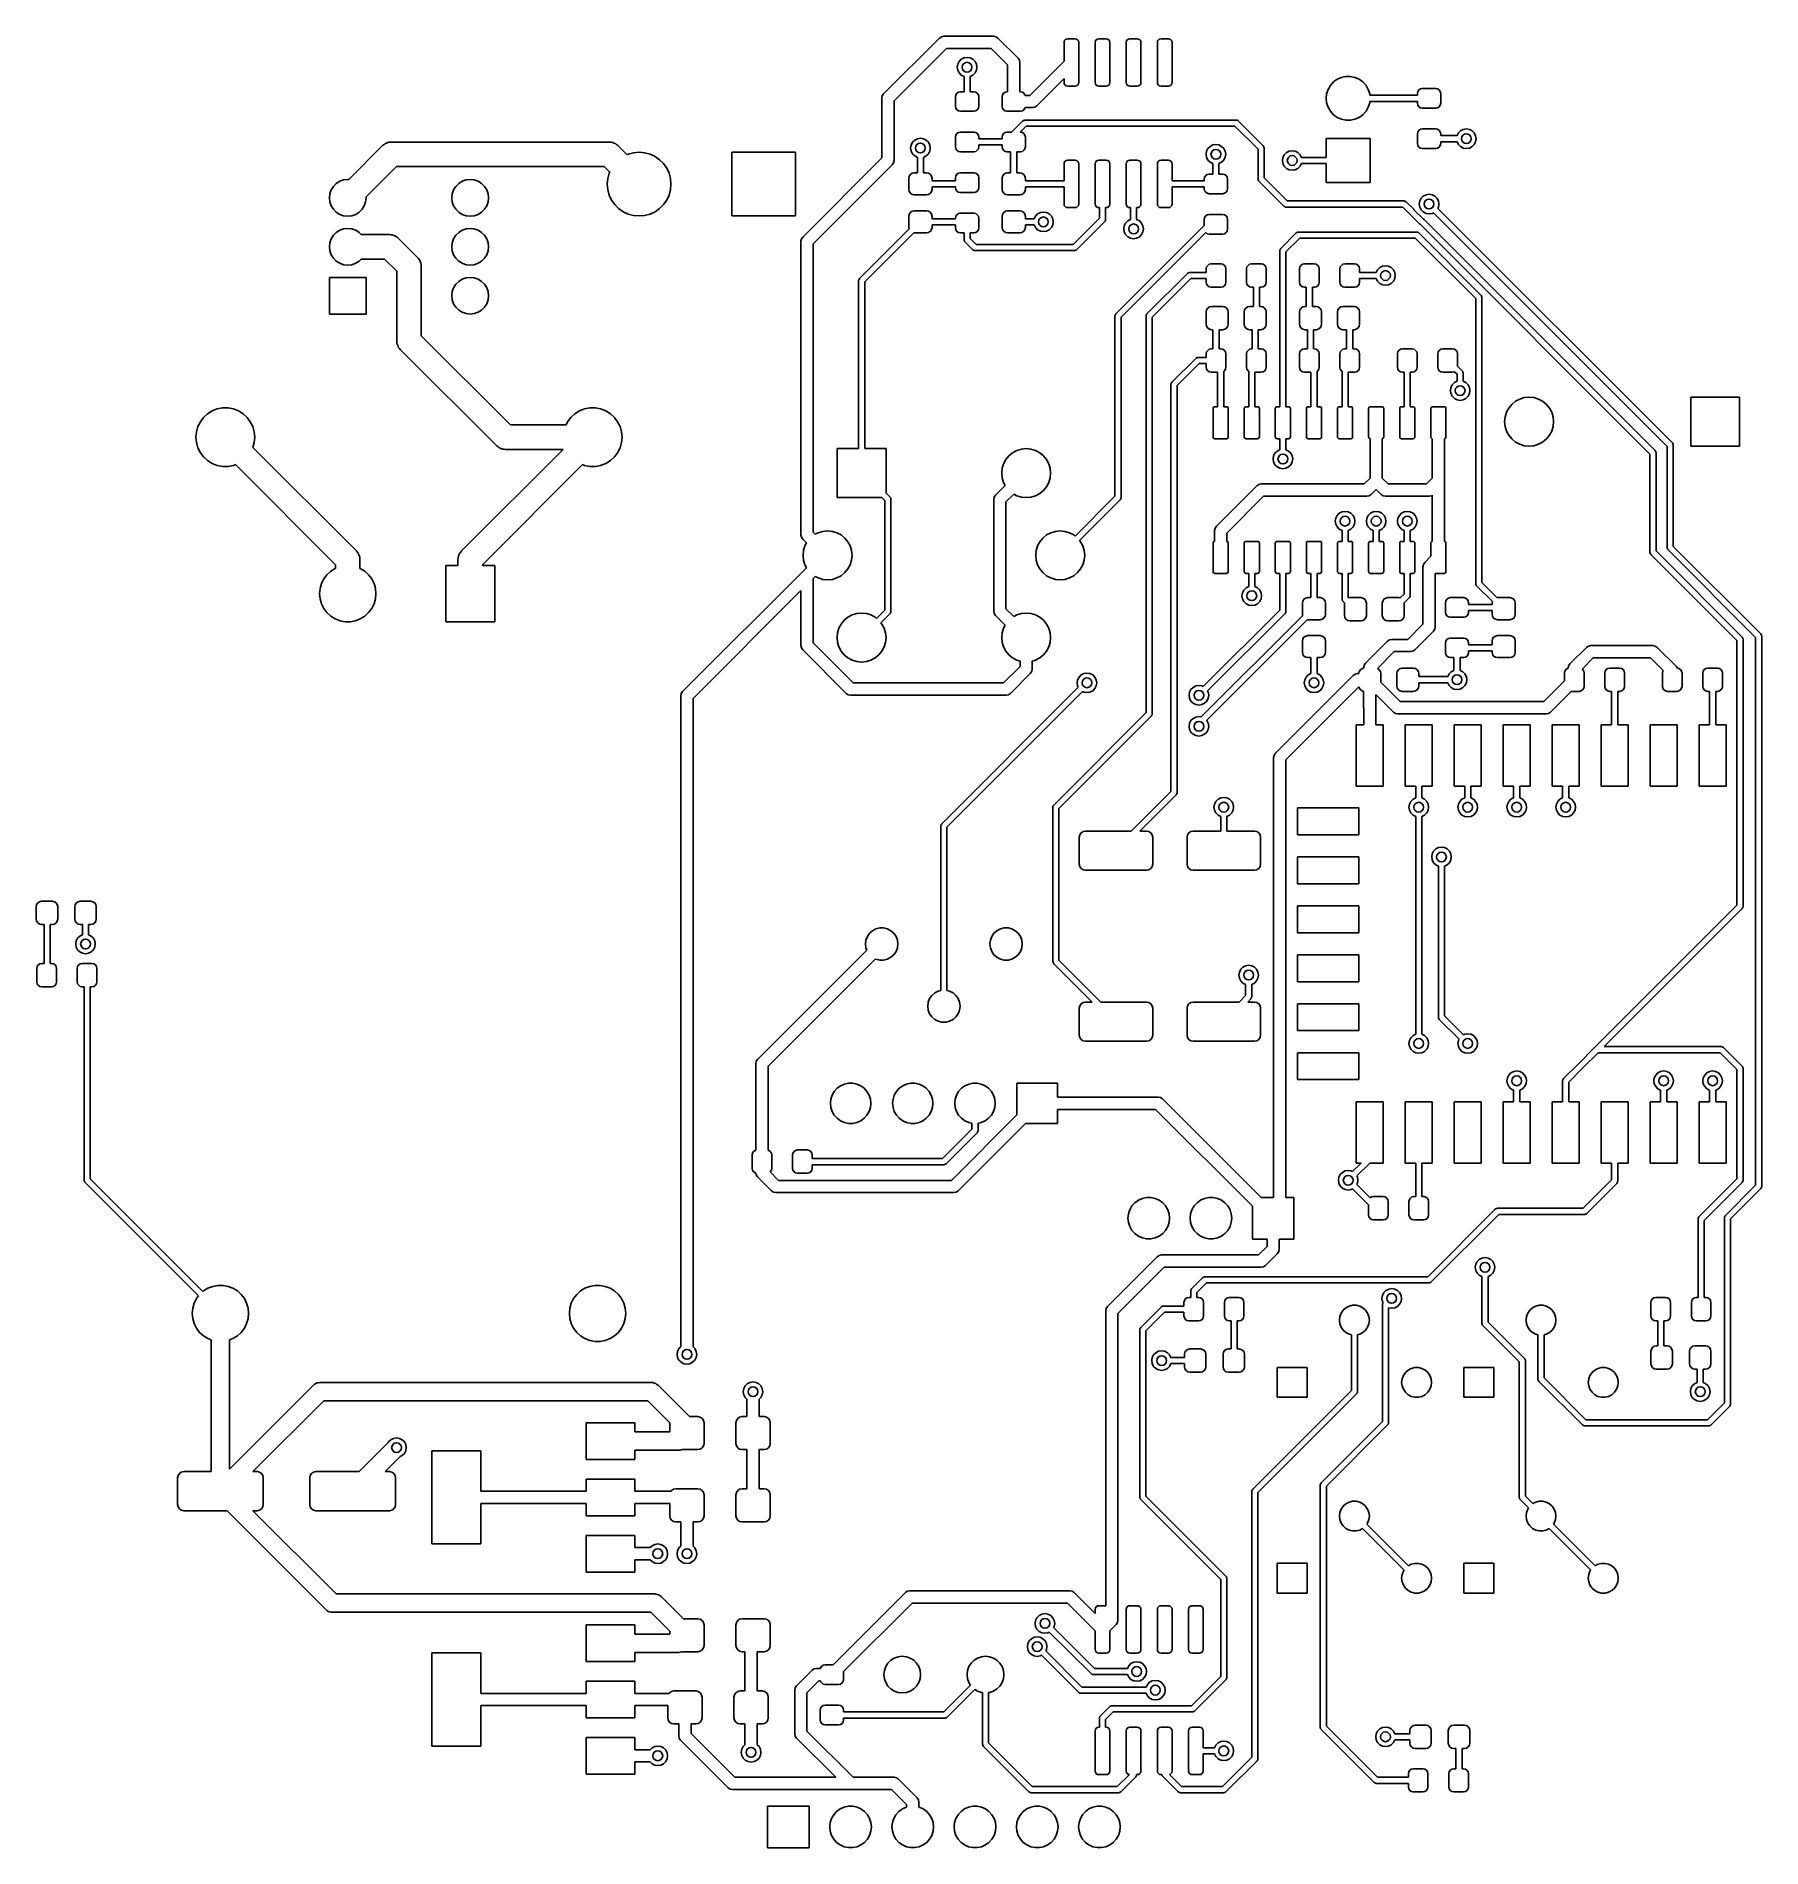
# Model space of a CAD drawing. Extents: x 112.8 to 183.3, y -145.4 to -71.4.
import ezdxf

# ---------------------------------------------------------------- set-up
doc = ezdxf.new("R2010")
doc.units = 0
doc.layers.add('BLACK', color=7, linetype='CONTINUOUS')

msp = doc.modelspace()

# ---------------------------------------------------------------- linework, layer by layer
at = {"layer": 'BLACK', "linetype": 'CONTINUOUS'}
for p, q in [((147.397, -73.7372), (149.683, -71.4512)), ((149.683, -71.4512), (149.764, -71.397)), ((149.764, -71.397), (149.86, -71.378)), ((149.86, -71.378), (151.892, -71.378)), ((151.892, -71.378), (151.988, -71.397)), ((151.988, -71.397), (152.069, -71.4512)), ((152.069, -71.4512), (152.889, -72.2712)), ((154.767, -71.63), (154.778, -71.5726)), ((154.767, -72.3964), (154.767, -71.63)), ((154.778, -71.5726), (154.811, -71.5239)), ((154.811, -71.5239), (154.86, -71.4914)), ((154.86, -71.4914), (154.917, -71.48)), ((154.917, -71.48), (155.217, -71.48)), ((155.217, -71.48), (155.274, -71.4914)), ((155.274, -71.4914), (155.323, -71.5239)), ((155.323, -71.5239), (155.356, -71.5726)), ((155.356, -71.5726), (155.367, -71.63)), ((155.367, -71.63), (155.367, -73.27)), ((156.037, -71.63), (156.048, -71.5726)), ((156.037, -73.27), (156.037, -71.63)), ((156.048, -71.5726), (156.081, -71.5239)), ((156.081, -71.5239), (156.13, -71.4914)), ((156.13, -71.4914), (156.187, -71.48)), ((156.187, -71.48), (156.487, -71.48)), ((156.487, -71.48), (156.544, -71.4914)), ((156.544, -71.4914), (156.593, -71.5239)), ((156.593, -71.5239), (156.626, -71.5726)), ((156.626, -71.5726), (156.637, -71.63)), ((156.637, -71.63), (156.637, -73.27)), ((157.307, -71.63), (157.318, -71.5726)), ((157.307, -73.27), (157.307, -71.63)), ((157.318, -71.5726), (157.351, -71.5239)), ((157.351, -71.5239), (157.4, -71.4914)), ((157.4, -71.4914), (157.457, -71.48)), ((157.457, -71.48), (157.757, -71.48)), ((157.757, -71.48), (157.814, -71.4914)), ((157.814, -71.4914), (157.863, -71.5239)), ((157.863, -71.5239), (157.896, -71.5726)), ((157.896, -71.5726), (157.907, -71.63)), ((157.907, -71.63), (157.907, -73.27)), ((158.577, -71.63), (158.588, -71.5726)), ((158.577, -73.27), (158.577, -71.63)), ((158.588, -71.5726), (158.621, -71.5239)), ((158.621, -71.5239), (158.67, -71.4914)), ((158.67, -71.4914), (158.727, -71.48)), ((158.727, -71.48), (159.027, -71.48)), ((159.027, -71.48), (159.084, -71.4914)), ((159.084, -71.4914), (159.133, -71.5239)), ((159.133, -71.5239), (159.166, -71.5726)), ((159.166, -71.5726), (159.177, -71.63)), ((159.177, -71.63), (159.177, -73.27)), ((149.964, -71.878), (147.824, -74.0176)), ((151.788, -71.878), (149.964, -71.878)), ((150.427, -72.5204), (150.483, -72.4089)), ((150.483, -72.4089), (150.572, -72.3204)), ((150.572, -72.3204), (150.683, -72.2636)), ((150.683, -72.2636), (150.807, -72.244)), ((150.807, -72.244), (150.931, -72.2636)), ((150.931, -72.2636), (151.042, -72.3204)), ((151.042, -72.3204), (151.131, -72.4089)), ((151.131, -72.4089), (151.187, -72.5204)), ((152.462, -72.5516), (151.788, -71.878)), ((152.889, -72.2712), (152.943, -72.3523)), ((152.943, -72.3523), (152.962, -72.448)), ((152.962, -72.448), (152.962, -72.448)), ((152.962, -72.448), (152.962, -73.645)), ((153.368, -73.795), (154.767, -72.3964)), ((150.407, -72.644), (150.427, -72.5204)), ((150.427, -72.7676), (150.407, -72.644)), ((150.483, -72.8791), (150.427, -72.7676)), ((150.572, -72.9676), (150.483, -72.8791)), ((150.682, -73.0237), (150.572, -72.9676)), ((150.682, -73.645), (150.682, -73.0237)), ((151.042, -72.9676), (150.932, -73.0237)), ((150.932, -73.0237), (150.932, -73.645)), ((151.131, -72.8791), (151.042, -72.9676)), ((151.187, -72.7676), (151.131, -72.8791)), ((151.187, -72.5204), (151.207, -72.644)), ((151.207, -72.644), (151.187, -72.7676)), ((152.462, -73.645), (152.462, -72.5516)), ((154.767, -73.1036), (153.649, -74.2218)), ((154.767, -73.27), (154.767, -73.1036)), ((165.642, -73.385), (165.768, -73.2452)), ((165.768, -73.2452), (165.92, -73.1346)), ((165.92, -73.1346), (166.092, -73.058)), ((166.092, -73.058), (166.276, -73.0189)), ((166.276, -73.0189), (166.464, -73.0189)), ((166.464, -73.0189), (166.648, -73.058)), ((166.648, -73.058), (166.82, -73.1346)), ((166.82, -73.1346), (166.972, -73.2452)), ((166.972, -73.2452), (167.098, -73.385)), ((147.324, -73.914), (147.343, -73.8183)), ((147.324, -76.3504), (147.324, -73.914)), ((147.343, -73.8183), (147.397, -73.7372)), ((150.332, -73.845), (150.347, -73.7685)), ((150.332, -74.245), (150.332, -73.845)), ((150.347, -73.7685), (150.391, -73.7036)), ((150.391, -73.7036), (150.455, -73.6602)), ((150.455, -73.6602), (150.532, -73.645)), ((150.532, -73.645), (150.682, -73.645)), ((150.932, -73.645), (151.082, -73.645)), ((151.082, -73.645), (151.159, -73.6602)), ((151.159, -73.6602), (151.223, -73.7036)), ((151.223, -73.7036), (151.267, -73.7685)), ((151.267, -73.7685), (151.282, -73.845)), ((151.282, -73.845), (151.282, -74.245)), ((152.237, -73.845), (152.252, -73.7685)), ((152.237, -74.245), (152.237, -73.845)), ((152.252, -73.7685), (152.296, -73.7036)), ((152.296, -73.7036), (152.36, -73.6602)), ((152.36, -73.6602), (152.437, -73.645)), ((152.437, -73.645), (152.462, -73.645)), ((152.962, -73.645), (152.987, -73.645)), ((152.987, -73.645), (153.064, -73.6602)), ((153.064, -73.6602), (153.128, -73.7036)), ((153.128, -73.7036), (153.172, -73.7685)), ((153.172, -73.7685), (153.177, -73.795)), ((153.177, -73.795), (153.368, -73.795)), ((154.778, -73.3274), (154.767, -73.27)), ((154.811, -73.3761), (154.778, -73.3274)), ((154.86, -73.4086), (154.811, -73.3761)), ((154.917, -73.42), (154.86, -73.4086)), ((155.217, -73.42), (154.917, -73.42)), ((155.274, -73.4086), (155.217, -73.42)), ((155.323, -73.3761), (155.274, -73.4086)), ((155.356, -73.3274), (155.323, -73.3761)), ((155.367, -73.27), (155.356, -73.3274)), ((156.048, -73.3274), (156.037, -73.27)), ((156.081, -73.3761), (156.048, -73.3274)), ((156.13, -73.4086), (156.081, -73.3761)), ((156.187, -73.42), (156.13, -73.4086)), ((156.487, -73.42), (156.187, -73.42)), ((156.544, -73.4086), (156.487, -73.42)), ((156.593, -73.3761), (156.544, -73.4086)), ((156.626, -73.3274), (156.593, -73.3761)), ((156.637, -73.27), (156.626, -73.3274)), ((157.318, -73.3274), (157.307, -73.27)), ((157.351, -73.3761), (157.318, -73.3274)), ((157.4, -73.4086), (157.351, -73.3761)), ((157.457, -73.42), (157.4, -73.4086)), ((157.757, -73.42), (157.457, -73.42)), ((157.814, -73.4086), (157.757, -73.42)), ((157.863, -73.3761), (157.814, -73.4086)), ((157.896, -73.3274), (157.863, -73.3761)), ((157.907, -73.27), (157.896, -73.3274)), ((158.588, -73.3274), (158.577, -73.27)), ((158.621, -73.3761), (158.588, -73.3274)), ((158.67, -73.4086), (158.621, -73.3761)), ((158.727, -73.42), (158.67, -73.4086)), ((159.027, -73.42), (158.727, -73.42)), ((159.084, -73.4086), (159.027, -73.42)), ((159.133, -73.3761), (159.084, -73.4086)), ((159.166, -73.3274), (159.133, -73.3761)), ((159.177, -73.27), (159.166, -73.3274)), ((165.47, -73.914), (165.49, -73.7269)), ((165.49, -74.1011), (165.47, -73.914)), ((165.49, -73.7269), (165.548, -73.5479)), ((165.548, -73.5479), (165.642, -73.385)), ((167.098, -73.385), (167.192, -73.5479)), ((167.192, -73.5479), (167.25, -73.7269)), ((167.25, -73.7269), (167.257, -73.789)), ((167.257, -73.789), (169.197, -73.789)), ((169.197, -73.714), (169.212, -73.6375)), ((169.197, -73.789), (169.197, -73.714)), ((169.212, -73.6375), (169.256, -73.5726)), ((169.256, -73.5726), (169.32, -73.5292)), ((169.32, -73.5292), (169.397, -73.514)), ((169.397, -73.514), (169.947, -73.514)), ((169.947, -73.514), (170.024, -73.5292)), ((170.024, -73.5292), (170.088, -73.5726)), ((170.088, -73.5726), (170.132, -73.6375)), ((170.132, -73.6375), (170.147, -73.714)), ((170.147, -73.714), (170.147, -74.114)), ((147.824, -74.0176), (147.824, -76.454)), ((150.347, -74.3215), (150.332, -74.245)), ((150.391, -74.3864), (150.347, -74.3215)), ((150.455, -74.4298), (150.391, -74.3864)), ((150.532, -74.445), (150.455, -74.4298)), ((151.082, -74.445), (150.532, -74.445)), ((151.159, -74.4298), (151.082, -74.445)), ((151.223, -74.3864), (151.159, -74.4298)), ((151.267, -74.3215), (151.223, -74.3864)), ((151.282, -74.245), (151.267, -74.3215)), ((152.252, -74.3215), (152.237, -74.245)), ((152.296, -74.3864), (152.252, -74.3215)), ((152.36, -74.4298), (152.296, -74.3864)), ((152.437, -74.445), (152.36, -74.4298)), ((152.987, -74.445), (152.437, -74.445)), ((153.064, -74.4298), (152.987, -74.445)), ((153.128, -74.3864), (153.064, -74.4298)), ((153.172, -74.3215), (153.128, -74.3864)), ((153.177, -74.295), (153.172, -74.3215)), ((153.472, -74.295), (153.177, -74.295)), ((153.568, -74.276), (153.472, -74.295)), ((153.649, -74.2218), (153.568, -74.276)), ((165.548, -74.2801), (165.49, -74.1011)), ((165.642, -74.443), (165.548, -74.2801)), ((165.768, -74.5828), (165.642, -74.443)), ((165.92, -74.6934), (165.768, -74.5828)), ((166.092, -74.77), (165.92, -74.6934)), ((166.82, -74.6934), (166.648, -74.77)), ((166.972, -74.5828), (166.82, -74.6934)), ((167.098, -74.443), (166.972, -74.5828)), ((167.192, -74.2801), (167.098, -74.443)), ((167.25, -74.1011), (167.192, -74.2801)), ((167.257, -74.039), (167.25, -74.1011)), ((169.197, -74.039), (167.257, -74.039)), ((169.197, -74.114), (169.197, -74.039)), ((169.212, -74.1905), (169.197, -74.114)), ((169.256, -74.2554), (169.212, -74.1905)), ((169.32, -74.2988), (169.256, -74.2554)), ((169.397, -74.314), (169.32, -74.2988)), ((169.947, -74.314), (169.397, -74.314)), ((170.024, -74.2988), (169.947, -74.314)), ((170.088, -74.2554), (170.024, -74.2988)), ((170.132, -74.1905), (170.088, -74.2554)), ((170.147, -74.114), (170.132, -74.1905)), ((150.332, -75.495), (150.347, -75.4185)), ((150.347, -75.4185), (150.391, -75.3536)), ((150.391, -75.3536), (150.455, -75.3102)), ((150.455, -75.3102), (150.532, -75.295)), ((150.532, -75.295), (151.082, -75.295)), ((151.082, -75.295), (151.159, -75.3102)), ((151.159, -75.3102), (151.223, -75.3536)), ((151.223, -75.3536), (151.267, -75.4185)), ((151.267, -75.4185), (151.282, -75.495)), ((152.237, -75.495), (152.252, -75.4185)), ((152.252, -75.4185), (152.296, -75.3536)), ((152.296, -75.3536), (152.36, -75.3102)), ((152.36, -75.3102), (152.437, -75.295)), ((152.437, -75.295), (152.622, -75.295)), ((152.622, -75.295), (152.624, -75.2916)), ((152.624, -75.2916), (153.074, -74.8416)), ((153.214, -75.055), (152.974, -75.295)), ((152.974, -75.295), (152.987, -75.295)), ((152.987, -75.295), (153.064, -75.3102)), ((153.064, -75.3102), (153.128, -75.3536)), ((153.074, -74.8416), (153.091, -74.8282)), ((153.091, -74.8282), (153.094, -74.8248)), ((153.094, -74.8248), (153.097, -74.8241)), ((153.097, -74.8241), (153.102, -74.8203)), ((153.102, -74.8203), (153.132, -74.8137)), ((153.128, -75.3536), (153.172, -75.4185)), ((153.132, -74.8137), (153.162, -74.805)), ((153.162, -74.805), (161.798, -74.805)), ((153.172, -75.4185), (153.187, -75.495)), ((161.746, -75.055), (153.214, -75.055)), ((162.689, -75.9978), (161.746, -75.055)), ((161.798, -74.805), (161.82, -74.8082)), ((161.82, -74.8082), (161.825, -74.8079)), ((161.825, -74.8079), (161.827, -74.8092)), ((161.827, -74.8092), (161.833, -74.8101)), ((161.833, -74.8101), (161.859, -74.8268)), ((161.859, -74.8268), (161.886, -74.8416)), ((161.886, -74.8416), (162.902, -75.8576)), ((166.276, -74.8091), (166.092, -74.77)), ((166.464, -74.8091), (166.276, -74.8091)), ((166.648, -74.77), (166.464, -74.8091)), ((169.197, -75.364), (169.212, -75.2875)), ((169.197, -75.764), (169.197, -75.364)), ((169.212, -75.2875), (169.256, -75.2226)), ((169.256, -75.2226), (169.32, -75.1792)), ((169.32, -75.1792), (169.397, -75.164)), ((169.397, -75.164), (169.947, -75.164)), ((169.947, -75.164), (170.024, -75.1792)), ((170.024, -75.1792), (170.088, -75.2226)), ((170.088, -75.2226), (170.132, -75.2875)), ((170.132, -75.2875), (170.147, -75.364)), ((170.147, -75.364), (170.147, -75.439)), ((170.147, -75.439), (170.816, -75.439)), ((170.816, -75.439), (170.872, -75.3289)), ((170.872, -75.3289), (170.961, -75.2404)), ((170.961, -75.2404), (171.072, -75.1836)), ((171.072, -75.1836), (171.196, -75.164)), ((171.196, -75.164), (171.32, -75.1836)), ((171.32, -75.1836), (171.431, -75.2404)), ((171.431, -75.2404), (171.52, -75.3289)), ((171.52, -75.3289), (171.576, -75.4404)), ((171.576, -75.4404), (171.596, -75.564)), ((125.555, -77.2323), (126.94, -75.8464)), ((126.94, -75.8464), (126.983, -75.8144)), ((126.983, -75.8144), (127.024, -75.7794)), ((127.024, -75.7794), (127.04, -75.7719)), ((127.04, -75.7719), (127.054, -75.7612)), ((127.054, -75.7612), (127.104, -75.7425)), ((127.104, -75.7425), (127.153, -75.7203)), ((127.153, -75.7203), (127.171, -75.7177)), ((127.171, -75.7177), (127.188, -75.7114)), ((127.188, -75.7114), (127.241, -75.7076)), ((127.241, -75.7076), (127.294, -75.7)), ((127.294, -75.7), (136.195, -75.7)), ((136.195, -75.7), (136.248, -75.7076)), ((136.248, -75.7076), (136.301, -75.7114)), ((136.301, -75.7114), (136.318, -75.7177)), ((136.318, -75.7177), (136.336, -75.7203)), ((136.336, -75.7203), (136.385, -75.7425)), ((136.385, -75.7425), (136.435, -75.7612)), ((136.435, -75.7612), (136.449, -75.7719)), ((136.449, -75.7719), (136.465, -75.7794)), ((136.465, -75.7794), (136.506, -75.8144)), ((136.506, -75.8144), (136.549, -75.8464)), ((136.549, -75.8464), (136.922, -76.2196)), ((136.922, -76.2196), (136.969, -76.1974)), ((136.969, -76.1974), (137.188, -76.1388)), ((137.188, -76.1388), (137.414, -76.119)), ((137.414, -76.119), (137.64, -76.1388)), ((137.64, -76.1388), (137.859, -76.1974)), ((137.859, -76.1974), (138.064, -76.2932)), ((141.194, -78.719), (141.194, -76.119)), ((141.194, -76.119), (143.794, -76.119)), ((143.794, -76.119), (143.794, -78.719)), ((148.502, -75.946), (148.522, -75.8224)), ((148.522, -76.0696), (148.502, -75.946)), ((148.522, -75.8224), (148.578, -75.7109)), ((148.578, -76.1811), (148.522, -76.0696)), ((148.578, -75.7109), (148.667, -75.6224)), ((148.667, -76.2696), (148.578, -76.1811)), ((148.667, -75.6224), (148.778, -75.5656)), ((148.778, -75.5656), (148.902, -75.546)), ((148.902, -75.546), (149.026, -75.5656)), ((149.026, -75.5656), (149.137, -75.6224)), ((149.137, -75.6224), (149.226, -75.7109)), ((149.226, -76.1811), (149.137, -76.2696)), ((149.226, -75.7109), (149.282, -75.8224)), ((149.282, -76.0696), (149.226, -76.1811)), ((149.282, -75.8224), (149.302, -75.946)), ((149.302, -75.946), (149.282, -76.0696)), ((150.332, -75.895), (150.332, -75.495)), ((150.347, -75.9715), (150.332, -75.895)), ((150.391, -76.0364), (150.347, -75.9715)), ((150.455, -76.0798), (150.391, -76.0364)), ((150.532, -76.095), (150.455, -76.0798)), ((151.082, -76.095), (150.532, -76.095)), ((151.159, -76.0798), (151.082, -76.095)), ((151.223, -76.0364), (151.159, -76.0798)), ((151.267, -75.9715), (151.223, -76.0364)), ((151.282, -75.895), (151.267, -75.9715)), ((151.282, -75.495), (151.282, -75.57)), ((151.282, -75.57), (152.237, -75.57)), ((152.237, -75.82), (151.282, -75.82)), ((151.282, -75.82), (151.282, -75.895)), ((152.237, -75.57), (152.237, -75.495)), ((152.237, -75.895), (152.237, -75.82)), ((152.252, -75.9715), (152.237, -75.895)), ((152.296, -76.0364), (152.252, -75.9715)), ((152.36, -76.0798), (152.296, -76.0364)), ((152.437, -76.095), (152.36, -76.0798)), ((152.587, -76.095), (152.437, -76.095)), ((152.587, -76.96), (152.587, -76.095)), ((152.987, -76.095), (152.837, -76.095)), ((152.837, -76.095), (152.837, -76.96)), ((153.064, -76.0798), (152.987, -76.095)), ((153.128, -76.0364), (153.064, -76.0798)), ((153.172, -75.9715), (153.128, -76.0364)), ((153.187, -75.895), (153.172, -75.9715)), ((153.187, -75.495), (153.187, -75.895)), ((160.567, -76.2), (160.587, -76.0764)), ((160.587, -76.3236), (160.567, -76.2)), ((160.587, -76.0764), (160.643, -75.9649)), ((160.643, -75.9649), (160.732, -75.8764)), ((160.732, -75.8764), (160.843, -75.8196)), ((160.843, -75.8196), (160.967, -75.8)), ((160.967, -75.8), (161.091, -75.8196)), ((161.091, -75.8196), (161.202, -75.8764)), ((161.202, -75.8764), (161.291, -75.9649)), ((161.291, -75.9649), (161.347, -76.0764)), ((161.347, -76.0764), (161.367, -76.2)), ((161.367, -76.2), (161.347, -76.3236)), ((162.689, -77.216), (162.689, -75.9978)), ((162.902, -75.8576), (162.916, -75.8755)), ((162.916, -75.8755), (162.919, -75.8784)), ((162.919, -75.8784), (162.92, -75.881)), ((162.92, -75.881), (162.924, -75.8861)), ((162.924, -75.8861), (162.93, -75.9163)), ((162.93, -75.9163), (162.939, -75.946)), ((162.939, -75.946), (162.939, -77.1642)), ((163.76, -76.2189), (163.849, -76.1304)), ((163.849, -76.1304), (163.96, -76.0736)), ((163.96, -76.0736), (164.084, -76.054)), ((164.084, -76.054), (164.208, -76.0736)), ((164.208, -76.0736), (164.319, -76.1304)), ((164.319, -76.1304), (164.408, -76.2189)), ((165.47, -76.329), (165.47, -75.554)), ((165.47, -75.554), (167.27, -75.554)), ((167.27, -75.554), (167.27, -77.354)), ((169.212, -75.8405), (169.197, -75.764)), ((169.256, -75.9054), (169.212, -75.8405)), ((169.32, -75.9488), (169.256, -75.9054)), ((169.397, -75.964), (169.32, -75.9488)), ((169.947, -75.964), (169.397, -75.964)), ((170.024, -75.9488), (169.947, -75.964)), ((170.088, -75.9054), (170.024, -75.9488)), ((170.132, -75.8405), (170.088, -75.9054)), ((170.147, -75.764), (170.132, -75.8405)), ((170.816, -75.689), (170.147, -75.689)), ((170.147, -75.689), (170.147, -75.764)), ((170.872, -75.7991), (170.816, -75.689)), ((170.961, -75.8876), (170.872, -75.7991)), ((171.072, -75.9444), (170.961, -75.8876)), ((171.196, -75.964), (171.072, -75.9444)), ((171.32, -75.9444), (171.196, -75.964)), ((171.431, -75.8876), (171.32, -75.9444)), ((171.52, -75.7991), (171.431, -75.8876)), ((171.576, -75.6876), (171.52, -75.7991)), ((171.596, -75.564), (171.576, -75.6876)), ((127.501, -76.7), (126.262, -77.9394)), ((135.988, -76.7), (127.501, -76.7)), ((136.215, -76.9267), (135.988, -76.7)), ((136.192, -76.9744), (136.215, -76.9267)), ((138.064, -76.2932), (138.25, -76.4231)), ((138.25, -76.4231), (138.41, -76.5834)), ((138.41, -76.5834), (138.54, -76.769)), ((138.54, -76.769), (138.636, -76.9744)), ((144.095, -79.5792), (147.324, -76.3504)), ((147.751, -76.6308), (144.522, -79.8596)), ((147.805, -76.5497), (147.751, -76.6308)), ((147.824, -76.454), (147.805, -76.5497)), ((148.777, -76.3257), (148.667, -76.2696)), ((148.777, -76.96), (148.777, -76.3257)), ((149.137, -76.2696), (149.027, -76.3257)), ((149.027, -76.3257), (149.027, -76.96)), ((154.767, -76.59), (154.778, -76.5326)), ((154.767, -77.285), (154.767, -76.59)), ((154.778, -76.5326), (154.811, -76.4839)), ((154.811, -76.4839), (154.86, -76.4514)), ((154.86, -76.4514), (154.917, -76.44)), ((154.917, -76.44), (155.217, -76.44)), ((155.217, -76.44), (155.274, -76.4514)), ((155.274, -76.4514), (155.323, -76.4839)), ((155.323, -76.4839), (155.356, -76.5326)), ((155.356, -76.5326), (155.367, -76.59)), ((155.367, -76.59), (155.367, -78.23)), ((156.037, -76.59), (156.048, -76.5326)), ((156.037, -78.23), (156.037, -76.59)), ((156.048, -76.5326), (156.081, -76.4839)), ((156.081, -76.4839), (156.13, -76.4514)), ((156.13, -76.4514), (156.187, -76.44)), ((156.187, -76.44), (156.487, -76.44)), ((156.487, -76.44), (156.544, -76.4514)), ((156.544, -76.4514), (156.593, -76.4839)), ((156.593, -76.4839), (156.626, -76.5326)), ((156.626, -76.5326), (156.637, -76.59)), ((156.637, -76.59), (156.637, -78.23)), ((157.307, -76.59), (157.318, -76.5326)), ((157.307, -78.23), (157.307, -76.59)), ((157.318, -76.5326), (157.351, -76.4839)), ((157.351, -76.4839), (157.4, -76.4514)), ((157.4, -76.4514), (157.457, -76.44)), ((157.457, -76.44), (157.757, -76.44)), ((157.757, -76.44), (157.814, -76.4514)), ((157.814, -76.4514), (157.863, -76.4839)), ((157.863, -76.4839), (157.896, -76.5326)), ((157.896, -76.5326), (157.907, -76.59)), ((157.907, -76.59), (157.907, -78.23)), ((158.577, -76.59), (158.588, -76.5326)), ((158.577, -78.23), (158.577, -76.59)), ((158.588, -76.5326), (158.621, -76.4839)), ((158.621, -76.4839), (158.67, -76.4514)), ((158.67, -76.4514), (158.727, -76.44)), ((158.727, -76.44), (159.027, -76.44)), ((159.027, -76.44), (159.084, -76.4514)), ((159.084, -76.4514), (159.133, -76.4839)), ((159.133, -76.4839), (159.166, -76.5326)), ((159.166, -76.5326), (159.177, -76.59)), ((159.177, -76.59), (159.177, -77.285)), ((160.643, -76.4351), (160.587, -76.3236)), ((160.732, -76.5236), (160.643, -76.4351)), ((160.842, -76.5797), (160.732, -76.5236)), ((160.842, -77.01), (160.842, -76.5797)), ((161.202, -76.5236), (161.092, -76.5797)), ((161.092, -76.5797), (161.092, -77.01)), ((161.291, -76.4351), (161.202, -76.5236)), ((161.347, -76.3236), (161.291, -76.4351)), ((163.684, -76.454), (163.704, -76.3304)), ((163.704, -76.5776), (163.684, -76.454)), ((163.704, -76.3304), (163.76, -76.2189)), ((163.76, -76.6891), (163.704, -76.5776)), ((163.849, -76.7776), (163.76, -76.6891)), ((163.96, -76.8344), (163.849, -76.7776)), ((164.084, -76.854), (163.96, -76.8344)), ((164.208, -76.8344), (164.084, -76.854)), ((164.319, -76.7776), (164.208, -76.8344)), ((164.408, -76.6891), (164.319, -76.7776)), ((164.408, -76.2189), (164.464, -76.329)), ((164.464, -76.579), (164.408, -76.6891)), ((164.464, -76.329), (165.47, -76.329)), ((165.47, -76.579), (164.464, -76.579)), ((165.47, -77.354), (165.47, -76.579)), ((124.785, -77.8111), (124.84, -77.6526)), ((124.84, -77.6526), (124.93, -77.5104)), ((124.93, -77.5104), (125.048, -77.3916)), ((125.048, -77.3916), (125.191, -77.3023)), ((125.191, -77.3023), (125.349, -77.2468)), ((125.349, -77.2468), (125.516, -77.228)), ((125.516, -77.228), (125.555, -77.2323)), ((129.785, -77.8111), (129.84, -77.6526)), ((129.84, -77.6526), (129.93, -77.5104)), ((129.93, -77.5104), (130.048, -77.3916)), ((130.048, -77.3916), (130.191, -77.3023)), ((130.191, -77.3023), (130.349, -77.2468)), ((130.349, -77.2468), (130.516, -77.228)), ((130.516, -77.228), (130.683, -77.2468)), ((130.683, -77.2468), (130.841, -77.3023)), ((130.841, -77.3023), (130.984, -77.3916)), ((130.984, -77.3916), (131.102, -77.5104)), ((131.102, -77.5104), (131.192, -77.6526)), ((131.192, -77.6526), (131.247, -77.8111)), ((136.114, -77.419), (136.134, -77.1933)), ((136.134, -77.6447), (136.114, -77.419)), ((136.134, -77.1933), (136.192, -76.9744)), ((136.192, -77.8636), (136.134, -77.6447)), ((138.636, -76.9744), (138.694, -77.1933)), ((138.694, -77.6447), (138.636, -77.8636)), ((138.694, -77.1933), (138.714, -77.419)), ((138.714, -77.419), (138.694, -77.6447)), ((148.427, -77.185), (148.444, -77.0989)), ((148.427, -77.635), (148.427, -77.185)), ((148.444, -77.7211), (148.427, -77.635)), ((148.444, -77.0989), (148.493, -77.0259)), ((148.493, -77.0259), (148.566, -76.9771)), ((148.566, -76.9771), (148.652, -76.96)), ((148.652, -76.96), (148.777, -76.96)), ((149.027, -76.96), (149.152, -76.96)), ((149.152, -76.96), (149.238, -76.9771)), ((149.238, -76.9771), (149.311, -77.0259)), ((149.311, -77.0259), (149.36, -77.0989)), ((149.36, -77.0989), (149.377, -77.185)), ((149.377, -77.635), (149.36, -77.7211)), ((149.377, -77.185), (149.377, -77.285)), ((149.377, -77.285), (150.332, -77.285)), ((150.332, -77.535), (149.377, -77.535)), ((149.377, -77.535), (149.377, -77.635)), ((150.332, -77.16), (150.347, -77.0835)), ((150.332, -77.285), (150.332, -77.16)), ((150.332, -77.56), (150.332, -77.535)), ((150.347, -77.6365), (150.332, -77.56)), ((150.347, -77.0835), (150.391, -77.0186)), ((150.391, -77.7014), (150.347, -77.6365)), ((150.391, -77.0186), (150.455, -76.9752)), ((150.455, -76.9752), (150.532, -76.96)), ((150.532, -76.96), (151.082, -76.96)), ((151.082, -76.96), (151.159, -76.9752)), ((151.159, -76.9752), (151.223, -77.0186)), ((151.223, -77.0186), (151.267, -77.0835)), ((151.267, -77.6365), (151.223, -77.7014)), ((151.267, -77.0835), (151.282, -77.16)), ((151.282, -77.56), (151.267, -77.6365)), ((151.282, -77.16), (151.282, -77.56)), ((152.237, -77.185), (152.254, -77.0989)), ((152.237, -77.635), (152.237, -77.185)), ((152.254, -77.7211), (152.237, -77.635)), ((152.254, -77.0989), (152.303, -77.0259)), ((152.303, -77.0259), (152.376, -76.9771)), ((152.376, -76.9771), (152.462, -76.96)), ((152.462, -76.96), (152.587, -76.96)), ((152.837, -76.96), (152.962, -76.96)), ((152.962, -76.96), (153.048, -76.9771)), ((153.048, -76.9771), (153.121, -77.0259)), ((153.121, -77.0259), (153.17, -77.0989)), ((153.17, -77.0989), (153.187, -77.185)), ((153.187, -77.635), (153.17, -77.7211)), ((153.187, -77.185), (153.187, -77.285)), ((153.187, -77.285), (154.767, -77.285)), ((154.767, -77.535), (153.187, -77.535)), ((153.187, -77.535), (153.187, -77.635)), ((154.767, -78.23), (154.767, -77.535)), ((159.177, -77.285), (160.492, -77.285)), ((160.492, -77.535), (159.177, -77.535)), ((159.177, -77.535), (159.177, -78.23)), ((160.492, -77.21), (160.507, -77.1335)), ((160.492, -77.285), (160.492, -77.21)), ((160.492, -77.61), (160.492, -77.535)), ((160.507, -77.6865), (160.492, -77.61)), ((160.507, -77.1335), (160.551, -77.0686)), ((160.551, -77.7514), (160.507, -77.6865)), ((160.551, -77.0686), (160.615, -77.0252)), ((160.615, -77.0252), (160.692, -77.01)), ((160.692, -77.01), (160.842, -77.01)), ((161.092, -77.01), (161.242, -77.01)), ((161.242, -77.01), (161.319, -77.0252)), ((161.319, -77.0252), (161.383, -77.0686)), ((161.383, -77.0686), (161.427, -77.1335)), ((161.427, -77.6865), (161.383, -77.7514)), ((161.427, -77.1335), (161.442, -77.21)), ((161.442, -77.61), (161.427, -77.6865)), ((161.442, -77.21), (161.442, -77.61)), ((162.698, -77.2457), (162.689, -77.216)), ((162.704, -77.2759), (162.698, -77.2457)), ((162.708, -77.281), (162.704, -77.2759)), ((162.709, -77.2836), (162.708, -77.281)), ((162.712, -77.2865), (162.709, -77.2836)), ((162.726, -77.3044), (162.712, -77.2865)), ((163.742, -78.3204), (162.726, -77.3044)), ((162.939, -77.1642), (163.882, -78.107)), ((167.27, -77.354), (165.47, -77.354)), ((124.766, -77.978), (124.785, -77.8111)), ((124.785, -78.1449), (124.766, -77.978)), ((124.84, -78.3034), (124.785, -78.1449)), ((124.93, -78.4456), (124.84, -78.3034)), ((126.192, -78.3034), (126.102, -78.4456)), ((126.247, -78.1449), (126.192, -78.3034)), ((126.266, -77.978), (126.247, -78.1449)), ((126.262, -77.9394), (126.266, -77.978)), ((129.766, -77.978), (129.785, -77.8111)), ((129.785, -78.1449), (129.766, -77.978)), ((129.84, -78.3034), (129.785, -78.1449)), ((129.93, -78.4456), (129.84, -78.3034)), ((131.192, -78.3034), (131.102, -78.4456)), ((131.247, -78.1449), (131.192, -78.3034)), ((131.247, -77.8111), (131.266, -77.978)), ((131.266, -77.978), (131.247, -78.1449)), ((136.288, -78.069), (136.192, -77.8636)), ((136.418, -78.2546), (136.288, -78.069)), ((136.578, -78.4149), (136.418, -78.2546)), ((136.764, -78.5448), (136.578, -78.4149)), ((138.25, -78.4149), (138.064, -78.5448)), ((138.41, -78.2546), (138.25, -78.4149)), ((138.54, -78.069), (138.41, -78.2546)), ((138.636, -77.8636), (138.54, -78.069)), ((148.493, -77.7941), (148.444, -77.7211)), ((148.566, -77.8429), (148.493, -77.7941)), ((148.652, -77.86), (148.566, -77.8429)), ((149.152, -77.86), (148.652, -77.86)), ((149.238, -77.8429), (149.152, -77.86)), ((149.311, -77.7941), (149.238, -77.8429)), ((149.36, -77.7211), (149.311, -77.7941)), ((150.455, -77.7448), (150.391, -77.7014)), ((150.532, -77.76), (150.455, -77.7448)), ((151.082, -77.76), (150.532, -77.76)), ((151.159, -77.7448), (151.082, -77.76)), ((151.223, -77.7014), (151.159, -77.7448)), ((152.303, -77.7941), (152.254, -77.7211)), ((152.376, -77.8429), (152.303, -77.7941)), ((152.462, -77.86), (152.376, -77.8429)), ((152.962, -77.86), (152.462, -77.86)), ((153.048, -77.8429), (152.962, -77.86)), ((153.121, -77.7941), (153.048, -77.8429)), ((153.17, -77.7211), (153.121, -77.7941)), ((154.778, -78.2874), (154.767, -78.23)), ((154.811, -78.3361), (154.778, -78.2874)), ((154.86, -78.3686), (154.811, -78.3361)), ((154.917, -78.38), (154.86, -78.3686)), ((155.217, -78.38), (154.917, -78.38)), ((155.274, -78.3686), (155.217, -78.38)), ((155.323, -78.3361), (155.274, -78.3686)), ((155.356, -78.2874), (155.323, -78.3361)), ((155.367, -78.23), (155.356, -78.2874)), ((156.048, -78.2874), (156.037, -78.23)), ((156.081, -78.3361), (156.048, -78.2874)), ((156.13, -78.3686), (156.081, -78.3361)), ((156.187, -78.38), (156.13, -78.3686)), ((156.212, -78.38), (156.187, -78.38)), ((156.212, -78.8152), (156.212, -78.38)), ((156.487, -78.38), (156.462, -78.38)), ((156.462, -78.38), (156.462, -78.867)), ((156.544, -78.3686), (156.487, -78.38)), ((156.593, -78.3361), (156.544, -78.3686)), ((156.626, -78.2874), (156.593, -78.3361)), ((156.637, -78.23), (156.626, -78.2874)), ((157.318, -78.2874), (157.307, -78.23)), ((157.351, -78.3361), (157.318, -78.2874)), ((157.4, -78.3686), (157.351, -78.3361)), ((157.457, -78.38), (157.4, -78.3686)), ((157.482, -78.38), (157.457, -78.38)), ((157.482, -78.8683), (157.482, -78.38)), ((157.757, -78.38), (157.732, -78.38)), ((157.732, -78.38), (157.732, -78.8683)), ((157.814, -78.3686), (157.757, -78.38)), ((157.863, -78.3361), (157.814, -78.3686)), ((157.896, -78.2874), (157.863, -78.3361)), ((157.907, -78.23), (157.896, -78.2874)), ((158.588, -78.2874), (158.577, -78.23)), ((158.621, -78.3361), (158.588, -78.2874)), ((158.67, -78.3686), (158.621, -78.3361)), ((158.727, -78.38), (158.67, -78.3686)), ((159.027, -78.38), (158.727, -78.38)), ((159.084, -78.3686), (159.027, -78.38)), ((159.133, -78.3361), (159.084, -78.3686)), ((159.166, -78.2874), (159.133, -78.3361)), ((159.177, -78.23), (159.166, -78.2874)), ((160.615, -77.7948), (160.551, -77.7514)), ((160.692, -77.81), (160.615, -77.7948)), ((161.242, -77.81), (160.692, -77.81)), ((161.319, -77.7948), (161.242, -77.81)), ((161.383, -77.7514), (161.319, -77.7948)), ((163.769, -78.3352), (163.742, -78.3204)), ((163.795, -78.3519), (163.769, -78.3352)), ((163.801, -78.3528), (163.795, -78.3519)), ((163.803, -78.3541), (163.801, -78.3528)), ((163.808, -78.3538), (163.803, -78.3541)), ((163.83, -78.357), (163.808, -78.3538)), ((168.604, -78.357), (163.83, -78.357)), ((163.882, -78.107), (168.656, -78.107)), ((168.837, -78.5895), (168.604, -78.357)), ((168.656, -78.107), (168.678, -78.1102)), ((168.678, -78.1102), (168.683, -78.1099)), ((168.683, -78.1099), (168.685, -78.1112)), ((168.685, -78.1112), (168.691, -78.1121)), ((168.691, -78.1121), (168.717, -78.1288)), ((168.717, -78.1288), (168.744, -78.1436)), ((168.744, -78.1436), (169.035, -78.4346)), ((169.035, -78.4346), (169.049, -78.4525)), ((169.272, -78.232), (169.292, -78.1084)), ((169.292, -78.3556), (169.272, -78.232)), ((169.292, -78.1084), (169.348, -77.9969)), ((169.348, -78.4671), (169.292, -78.3556)), ((169.348, -77.9969), (169.437, -77.9084)), ((169.437, -77.9084), (169.548, -77.8516)), ((169.548, -77.8516), (169.672, -77.832)), ((169.672, -77.832), (169.796, -77.8516)), ((169.796, -77.8516), (169.907, -77.9084)), ((169.907, -77.9084), (169.996, -77.9969)), ((169.996, -77.9969), (170.052, -78.1084)), ((170.052, -78.3556), (170.025, -78.4086)), ((170.025, -78.4086), (179.608, -87.9916)), ((170.052, -78.1084), (170.072, -78.232)), ((170.072, -78.232), (170.052, -78.3556)), ((125.048, -78.5644), (124.93, -78.4456)), ((125.191, -78.6537), (125.048, -78.5644)), ((125.349, -78.7092), (125.191, -78.6537)), ((125.516, -78.728), (125.349, -78.7092)), ((125.683, -78.7092), (125.516, -78.728)), ((125.841, -78.6537), (125.683, -78.7092)), ((125.984, -78.5644), (125.841, -78.6537)), ((126.102, -78.4456), (125.984, -78.5644)), ((130.048, -78.5644), (129.93, -78.4456)), ((130.191, -78.6537), (130.048, -78.5644)), ((130.349, -78.7092), (130.191, -78.6537)), ((130.516, -78.728), (130.349, -78.7092)), ((130.683, -78.7092), (130.516, -78.728)), ((130.841, -78.6537), (130.683, -78.7092)), ((130.984, -78.5644), (130.841, -78.6537)), ((131.102, -78.4456), (130.984, -78.5644)), ((136.969, -78.6406), (136.764, -78.5448)), ((137.188, -78.6992), (136.969, -78.6406)), ((137.414, -78.719), (137.188, -78.6992)), ((137.64, -78.6992), (137.414, -78.719)), ((137.859, -78.6406), (137.64, -78.6992)), ((138.064, -78.5448), (137.859, -78.6406)), ((143.794, -78.719), (141.194, -78.719)), ((148.427, -78.735), (148.444, -78.6489)), ((148.427, -79.185), (148.427, -78.735)), ((148.444, -78.6489), (148.493, -78.5759)), ((148.493, -78.5759), (148.566, -78.5271)), ((148.566, -78.5271), (148.652, -78.51)), ((148.652, -78.51), (149.152, -78.51)), ((149.152, -78.51), (149.238, -78.5271)), ((149.238, -78.5271), (149.311, -78.5759)), ((149.311, -78.5759), (149.36, -78.6489)), ((149.36, -78.6489), (149.377, -78.735)), ((149.377, -78.735), (149.377, -78.835)), ((149.377, -78.835), (150.332, -78.835)), ((150.332, -79.085), (149.377, -79.085)), ((149.377, -79.085), (149.377, -79.185)), ((150.332, -78.81), (150.347, -78.7335)), ((150.332, -78.835), (150.332, -78.81)), ((150.332, -79.21), (150.332, -79.085)), ((150.347, -78.7335), (150.391, -78.6686)), ((150.391, -78.6686), (150.455, -78.6252)), ((150.455, -78.6252), (150.532, -78.61)), ((150.532, -78.61), (151.082, -78.61)), ((151.082, -78.61), (151.159, -78.6252)), ((151.159, -78.6252), (151.223, -78.6686)), ((151.223, -78.6686), (151.267, -78.7335)), ((151.267, -78.7335), (151.282, -78.81)), ((151.282, -78.81), (151.282, -79.21)), ((152.237, -78.735), (152.254, -78.6489)), ((152.237, -79.185), (152.237, -78.735)), ((152.254, -78.6489), (152.303, -78.5759)), ((152.303, -78.5759), (152.376, -78.5271)), ((152.376, -78.5271), (152.462, -78.51)), ((152.462, -78.51), (152.962, -78.51)), ((152.962, -78.51), (153.048, -78.5271)), ((153.048, -78.5271), (153.121, -78.5759)), ((153.121, -78.5759), (153.17, -78.6489)), ((153.17, -78.6489), (153.187, -78.735)), ((153.187, -78.735), (153.187, -78.835)), ((153.187, -78.835), (153.544, -78.835)), ((153.544, -79.085), (153.187, -79.085)), ((153.187, -79.085), (153.187, -79.185)), ((153.544, -78.835), (153.6, -78.7249)), ((153.6, -79.1951), (153.544, -79.085)), ((153.6, -78.7249), (153.689, -78.6364)), ((153.689, -78.6364), (153.8, -78.5796)), ((153.8, -78.5796), (153.924, -78.56)), ((153.924, -78.56), (154.048, -78.5796)), ((154.048, -78.5796), (154.159, -78.6364)), ((154.159, -78.6364), (154.248, -78.7249)), ((154.248, -78.7249), (154.304, -78.8364)), ((154.304, -79.0836), (154.248, -79.1951)), ((154.304, -78.8364), (154.324, -78.96)), ((154.324, -78.96), (154.304, -79.0836)), ((155.142, -79.885), (156.212, -78.8152)), ((156.425, -78.9554), (155.282, -80.0984)), ((156.44, -78.9282), (156.425, -78.9554)), ((156.457, -78.9022), (156.44, -78.9282)), ((156.458, -78.896), (156.457, -78.9022)), ((156.459, -78.8936), (156.458, -78.896)), ((156.462, -78.867), (156.459, -78.8891)), ((156.459, -78.8891), (156.459, -78.8936)), ((156.884, -82.7156), (160.492, -79.1072)), ((157.207, -79.248), (157.227, -79.1244)), ((157.227, -79.1244), (157.283, -79.0129)), ((157.283, -79.0129), (157.372, -78.9244)), ((157.372, -78.9244), (157.482, -78.8683)), ((157.732, -78.8683), (157.842, -78.9244)), ((157.842, -78.9244), (157.931, -79.0129)), ((157.931, -79.0129), (157.987, -79.1244)), ((157.987, -79.1244), (158.007, -79.248)), ((160.492, -78.86), (160.507, -78.7835)), ((160.492, -79.1072), (160.492, -78.86)), ((160.507, -78.7835), (160.551, -78.7186)), ((160.551, -78.7186), (160.615, -78.6752)), ((160.615, -78.6752), (160.692, -78.66)), ((160.692, -78.66), (161.242, -78.66)), ((161.242, -78.66), (161.319, -78.6752)), ((161.319, -78.6752), (161.383, -78.7186)), ((161.383, -78.7186), (161.427, -78.7835)), ((161.427, -78.7835), (161.442, -78.86)), ((161.442, -78.86), (161.442, -79.26)), ((168.837, -78.5922), (168.837, -78.5895)), ((168.841, -78.5973), (168.837, -78.5922)), ((168.842, -78.5999), (168.841, -78.5973)), ((168.845, -78.6028), (168.842, -78.5999)), ((168.859, -78.6207), (168.845, -78.6028)), ((169.283, -79.0454), (168.859, -78.6207)), ((169.049, -78.4525), (169.052, -78.4554)), ((169.052, -78.4554), (169.053, -78.458)), ((169.053, -78.458), (169.057, -78.4631)), ((169.057, -78.4631), (169.057, -78.4658)), ((169.057, -78.4658), (169.449, -78.8574)), ((169.304, -79.0566), (169.283, -79.0454)), ((178.691, -88.4438), (169.304, -79.0566)), ((169.437, -78.5556), (169.348, -78.4671)), ((169.548, -78.6124), (169.437, -78.5556)), ((169.449, -78.8574), (169.469, -78.8686)), ((169.469, -78.8686), (178.904, -88.3036)), ((169.672, -78.632), (169.548, -78.6124)), ((169.796, -78.6124), (169.672, -78.632)), ((169.849, -78.5854), (169.796, -78.6124)), ((179.395, -88.1318), (169.849, -78.5854)), ((124.766, -79.978), (124.785, -79.8111)), ((124.785, -79.8111), (124.84, -79.6526)), ((124.84, -79.6526), (124.93, -79.5104)), ((124.93, -79.5104), (125.048, -79.3916)), ((125.048, -79.3916), (125.191, -79.3023)), ((125.191, -79.3023), (125.349, -79.2468)), ((125.349, -79.2468), (125.516, -79.228)), ((125.516, -79.228), (125.683, -79.2468)), ((125.683, -79.2468), (125.841, -79.3023)), ((125.841, -79.3023), (125.984, -79.3916)), ((125.984, -79.3916), (126.07, -79.478)), ((126.07, -79.478), (127.222, -79.478)), ((127.222, -79.478), (127.275, -79.4856)), ((127.275, -79.4856), (127.328, -79.4894)), ((127.328, -79.4894), (127.345, -79.4957)), ((127.345, -79.4957), (127.363, -79.4983)), ((127.363, -79.4983), (127.412, -79.5205)), ((127.412, -79.5205), (127.462, -79.5392)), ((127.462, -79.5392), (127.476, -79.5499)), ((127.476, -79.5499), (127.492, -79.5574)), ((127.492, -79.5574), (127.533, -79.5924)), ((127.533, -79.5924), (127.576, -79.6244)), ((127.576, -79.6244), (128.37, -80.4184)), ((129.766, -79.978), (129.785, -79.8111)), ((129.785, -79.8111), (129.84, -79.6526)), ((129.84, -79.6526), (129.93, -79.5104)), ((129.93, -79.5104), (130.048, -79.3916)), ((130.048, -79.3916), (130.191, -79.3023)), ((130.191, -79.3023), (130.349, -79.2468)), ((130.349, -79.2468), (130.516, -79.228)), ((130.516, -79.228), (130.683, -79.2468)), ((130.683, -79.2468), (130.841, -79.3023)), ((130.841, -79.3023), (130.984, -79.3916)), ((130.984, -79.3916), (131.102, -79.5104)), ((131.102, -79.5104), (131.192, -79.6526)), ((131.192, -79.6526), (131.247, -79.8111)), ((131.247, -79.8111), (131.266, -79.978)), ((144.022, -79.756), (144.041, -79.6603)), ((144.022, -91.745), (144.022, -79.756)), ((144.041, -79.6603), (144.095, -79.5792)), ((144.522, -79.8596), (144.522, -91.6414)), ((146.412, -81.2736), (148.439, -79.2461)), ((148.633, -79.4061), (146.625, -81.4138)), ((148.439, -79.2461), (148.427, -79.185)), ((148.652, -79.41), (148.633, -79.4061)), ((149.152, -79.41), (148.652, -79.41)), ((149.238, -79.3929), (149.152, -79.41)), ((149.311, -79.3441), (149.238, -79.3929)), ((149.36, -79.2711), (149.311, -79.3441)), ((149.377, -79.185), (149.36, -79.2711)), ((150.347, -79.2865), (150.332, -79.21)), ((150.391, -79.3514), (150.347, -79.2865)), ((150.455, -79.3948), (150.391, -79.3514)), ((150.532, -79.41), (150.455, -79.3948)), ((150.682, -79.41), (150.532, -79.41)), ((150.682, -79.687), (150.682, -79.41)), ((150.691, -79.7167), (150.682, -79.687)), ((150.697, -79.7469), (150.691, -79.7167)), ((150.701, -79.752), (150.697, -79.7469)), ((150.702, -79.7546), (150.701, -79.752)), ((150.705, -79.7575), (150.702, -79.7546)), ((150.719, -79.7754), (150.705, -79.7575)), ((151.042, -80.0984), (150.719, -79.7754)), ((151.082, -79.41), (150.932, -79.41)), ((150.932, -79.41), (150.932, -79.6352)), ((150.932, -79.6352), (151.182, -79.885)), ((151.159, -79.3948), (151.082, -79.41)), ((151.223, -79.3514), (151.159, -79.3948)), ((151.182, -79.885), (155.142, -79.885)), ((151.267, -79.2865), (151.223, -79.3514)), ((151.282, -79.21), (151.267, -79.2865)), ((152.254, -79.2711), (152.237, -79.185)), ((152.303, -79.3441), (152.254, -79.2711)), ((152.376, -79.3929), (152.303, -79.3441)), ((152.462, -79.41), (152.376, -79.3929)), ((152.962, -79.41), (152.462, -79.41)), ((153.048, -79.3929), (152.962, -79.41)), ((153.121, -79.3441), (153.048, -79.3929)), ((153.17, -79.2711), (153.121, -79.3441)), ((153.187, -79.185), (153.17, -79.2711)), ((153.689, -79.2836), (153.6, -79.1951)), ((153.8, -79.3404), (153.689, -79.2836)), ((153.924, -79.36), (153.8, -79.3404)), ((154.048, -79.3404), (153.924, -79.36)), ((154.159, -79.2836), (154.048, -79.3404)), ((154.248, -79.1951), (154.159, -79.2836)), ((160.551, -79.4017), (157.097, -82.8558)), ((157.227, -79.3716), (157.207, -79.248)), ((157.283, -79.4831), (157.227, -79.3716)), ((157.372, -79.5716), (157.283, -79.4831)), ((157.483, -79.6284), (157.372, -79.5716)), ((157.607, -79.648), (157.483, -79.6284)), ((157.731, -79.6284), (157.607, -79.648)), ((157.842, -79.5716), (157.731, -79.6284)), ((157.931, -79.4831), (157.842, -79.5716)), ((157.987, -79.3716), (157.931, -79.4831)), ((158.007, -79.248), (157.987, -79.3716)), ((160.615, -79.4448), (160.551, -79.4017)), ((160.692, -79.46), (160.615, -79.4448)), ((161.242, -79.46), (160.692, -79.46)), ((161.319, -79.4448), (161.242, -79.46)), ((161.383, -79.4014), (161.319, -79.4448)), ((161.427, -79.3365), (161.383, -79.4014)), ((161.442, -79.26), (161.427, -79.3365)), ((163.615, -80.0486), (164.25, -79.4136)), ((164.39, -79.627), (163.828, -80.1888)), ((164.25, -79.4136), (164.267, -79.4002)), ((164.267, -79.4002), (164.27, -79.3968)), ((164.27, -79.3968), (164.273, -79.3961)), ((164.273, -79.3961), (164.278, -79.3923)), ((164.278, -79.3923), (164.308, -79.3857)), ((164.308, -79.3857), (164.338, -79.377)), ((164.338, -79.377), (169.164, -79.377)), ((169.112, -79.627), (164.39, -79.627)), ((171.579, -82.0938), (169.112, -79.627)), ((169.164, -79.377), (169.186, -79.3802)), ((169.186, -79.3802), (169.191, -79.3799)), ((169.191, -79.3799), (169.193, -79.3812)), ((169.193, -79.3812), (169.199, -79.3821)), ((169.199, -79.3821), (169.225, -79.3988)), ((169.225, -79.3988), (169.252, -79.4136)), ((169.252, -79.4136), (171.792, -81.9536)), ((124.785, -80.1449), (124.766, -79.978)), ((124.84, -80.3034), (124.785, -80.1449)), ((124.93, -80.4456), (124.84, -80.3034)), ((125.048, -80.5644), (124.93, -80.4456)), ((125.191, -80.6537), (125.048, -80.5644)), ((125.349, -80.7092), (125.191, -80.6537)), ((125.841, -80.6537), (125.683, -80.7092)), ((125.984, -80.5644), (125.841, -80.6537)), ((126.07, -80.478), (125.984, -80.5644)), ((127.015, -80.478), (126.07, -80.478)), ((127.516, -80.9791), (127.015, -80.478)), ((128.37, -80.4184), (128.402, -80.4613)), ((128.402, -80.4613), (128.437, -80.5017)), ((128.437, -80.5017), (128.444, -80.518)), ((128.444, -80.518), (128.455, -80.5324)), ((128.455, -80.5324), (128.474, -80.5825)), ((128.474, -80.5825), (128.496, -80.6311)), ((128.496, -80.6311), (128.498, -80.6489)), ((128.498, -80.6489), (128.505, -80.6657)), ((129.785, -80.1449), (129.766, -79.978)), ((129.84, -80.3034), (129.785, -80.1449)), ((129.93, -80.4456), (129.84, -80.3034)), ((130.048, -80.5644), (129.93, -80.4456)), ((130.191, -80.6537), (130.048, -80.5644)), ((130.349, -80.7092), (130.191, -80.6537)), ((130.841, -80.6537), (130.683, -80.7092)), ((130.984, -80.5644), (130.841, -80.6537)), ((131.102, -80.4456), (130.984, -80.5644)), ((131.192, -80.3034), (131.102, -80.4456)), ((131.247, -80.1449), (131.192, -80.3034)), ((131.266, -79.978), (131.247, -80.1449)), ((151.069, -80.1132), (151.042, -80.0984)), ((151.095, -80.1299), (151.069, -80.1132)), ((151.101, -80.1308), (151.095, -80.1299)), ((151.103, -80.1321), (151.101, -80.1308)), ((151.108, -80.1318), (151.103, -80.1321)), ((151.13, -80.135), (151.108, -80.1318)), ((155.194, -80.135), (151.13, -80.135)), ((155.224, -80.1263), (155.194, -80.135)), ((155.254, -80.1197), (155.224, -80.1263)), ((155.259, -80.1159), (155.254, -80.1197)), ((155.262, -80.1152), (155.259, -80.1159)), ((155.265, -80.1118), (155.262, -80.1152)), ((155.282, -80.0984), (155.265, -80.1118)), ((163.578, -80.137), (163.581, -80.1149)), ((163.578, -86.511), (163.578, -80.137)), ((163.581, -80.1104), (163.582, -80.108)), ((163.581, -80.1149), (163.581, -80.1104)), ((163.582, -80.108), (163.583, -80.1018)), ((163.583, -80.1018), (163.6, -80.0758)), ((163.6, -80.0758), (163.615, -80.0486)), ((163.828, -80.1888), (163.828, -86.511)), ((124.766, -82.728), (124.766, -81.228)), ((124.766, -81.228), (126.266, -81.228)), ((125.516, -80.728), (125.349, -80.7092)), ((125.683, -80.7092), (125.516, -80.728)), ((126.266, -81.228), (126.266, -82.728)), ((127.516, -83.82), (127.516, -80.9791)), ((128.505, -80.6657), (128.508, -80.7191)), ((128.508, -80.7191), (128.516, -80.772)), ((128.516, -80.772), (128.516, -83.6129)), ((129.93, -81.5104), (130.048, -81.3916)), ((130.048, -81.3916), (130.191, -81.3023)), ((130.191, -81.3023), (130.349, -81.2468)), ((130.516, -80.728), (130.349, -80.7092)), ((130.349, -81.2468), (130.516, -81.228)), ((130.683, -80.7092), (130.516, -80.728)), ((130.516, -81.228), (130.683, -81.2468)), ((130.683, -81.2468), (130.841, -81.3023)), ((130.841, -81.3023), (130.984, -81.3916)), ((130.984, -81.3916), (131.102, -81.5104)), ((146.375, -81.362), (146.378, -81.3399)), ((146.375, -88.223), (146.375, -81.362)), ((146.378, -81.3354), (146.379, -81.333)), ((146.378, -81.3399), (146.378, -81.3354)), ((146.379, -81.333), (146.38, -81.3268)), ((146.38, -81.3268), (146.397, -81.3008)), ((146.397, -81.3008), (146.412, -81.2736)), ((158.154, -82.7156), (159.805, -81.0646)), ((159.945, -81.278), (158.367, -82.8558)), ((159.805, -81.0646), (159.822, -81.0512)), ((159.822, -81.0512), (159.825, -81.0478)), ((159.825, -81.0478), (159.828, -81.0471)), ((159.828, -81.0471), (159.833, -81.0433)), ((159.833, -81.0433), (159.863, -81.0367)), ((159.863, -81.0367), (159.893, -81.028)), ((159.893, -81.028), (160.573, -81.028)), ((160.573, -81.278), (159.945, -81.278)), ((160.573, -80.878), (160.588, -80.8015)), ((160.573, -81.028), (160.573, -80.878)), ((160.573, -81.428), (160.573, -81.278)), ((160.588, -80.8015), (160.632, -80.7366)), ((160.632, -80.7366), (160.696, -80.6932)), ((160.696, -80.6932), (160.773, -80.678)), ((160.773, -80.678), (161.173, -80.678)), ((161.173, -80.678), (161.25, -80.6932)), ((161.25, -80.6932), (161.314, -80.7366)), ((161.314, -80.7366), (161.358, -80.8015)), ((161.358, -80.8015), (161.373, -80.878)), ((161.373, -80.878), (161.373, -81.428)), ((162.223, -80.878), (162.238, -80.8015)), ((162.223, -81.428), (162.223, -80.878)), ((162.238, -80.8015), (162.282, -80.7366)), ((162.282, -80.7366), (162.346, -80.6932)), ((162.346, -80.6932), (162.423, -80.678)), ((162.423, -80.678), (162.823, -80.678)), ((162.823, -80.678), (162.9, -80.6932)), ((162.9, -80.6932), (162.964, -80.7366)), ((162.964, -80.7366), (163.008, -80.8015)), ((163.008, -80.8015), (163.023, -80.878)), ((163.023, -80.878), (163.023, -81.428)), ((164.383, -80.878), (164.398, -80.8015)), ((164.383, -81.428), (164.383, -80.878)), ((164.398, -80.8015), (164.442, -80.7366)), ((164.442, -80.7366), (164.506, -80.6932)), ((164.506, -80.6932), (164.583, -80.678)), ((164.583, -80.678), (164.983, -80.678)), ((164.983, -80.678), (165.06, -80.6932)), ((165.06, -80.6932), (165.124, -80.7366)), ((165.124, -80.7366), (165.168, -80.8015)), ((165.168, -80.8015), (165.183, -80.878)), ((165.183, -80.878), (165.183, -81.428)), ((166.033, -80.878), (166.048, -80.8015)), ((166.033, -81.428), (166.033, -80.878)), ((166.048, -80.8015), (166.092, -80.7366)), ((166.092, -80.7366), (166.156, -80.6932)), ((166.156, -80.6932), (166.233, -80.678)), ((166.233, -80.678), (166.633, -80.678)), ((166.633, -80.678), (166.71, -80.6932)), ((166.71, -80.6932), (166.774, -80.7366)), ((166.774, -80.7366), (166.818, -80.8015)), ((166.818, -80.8015), (166.833, -80.878)), ((166.833, -80.878), (166.833, -81.028)), ((166.833, -81.028), (167.514, -81.028)), ((167.514, -81.278), (166.833, -81.278)), ((166.833, -81.278), (166.833, -81.428)), ((167.514, -81.028), (167.57, -80.9179)), ((167.57, -81.3881), (167.514, -81.278)), ((167.57, -80.9179), (167.659, -80.8294)), ((167.659, -81.4766), (167.57, -81.3881)), ((167.659, -80.8294), (167.77, -80.7726)), ((167.77, -80.7726), (167.894, -80.753)), ((167.894, -80.753), (168.018, -80.7726)), ((168.018, -80.7726), (168.129, -80.8294)), ((168.129, -80.8294), (168.218, -80.9179)), ((168.218, -81.3881), (168.129, -81.4766)), ((168.218, -80.9179), (168.274, -81.0294)), ((168.274, -81.2766), (168.218, -81.3881)), ((168.274, -81.0294), (168.294, -81.153)), ((168.294, -81.153), (168.274, -81.2766)), ((129.766, -81.978), (129.785, -81.8111)), ((129.785, -82.1449), (129.766, -81.978)), ((129.785, -81.8111), (129.84, -81.6526)), ((129.84, -81.6526), (129.93, -81.5104)), ((131.102, -81.5104), (131.192, -81.6526)), ((131.192, -81.6526), (131.247, -81.8111)), ((131.247, -81.8111), (131.266, -81.978)), ((131.266, -81.978), (131.247, -82.1449)), ((146.625, -81.4138), (146.625, -88.223)), ((160.588, -81.5045), (160.573, -81.428)), ((160.632, -81.5694), (160.588, -81.5045)), ((160.696, -81.6128), (160.632, -81.5694)), ((160.773, -81.628), (160.696, -81.6128)), ((161.173, -81.628), (160.773, -81.628)), ((161.25, -81.6128), (161.173, -81.628)), ((161.314, -81.5694), (161.25, -81.6128)), ((161.358, -81.5045), (161.314, -81.5694)), ((161.373, -81.428), (161.358, -81.5045)), ((162.238, -81.5045), (162.223, -81.428)), ((162.282, -81.5694), (162.238, -81.5045)), ((162.346, -81.6128), (162.282, -81.5694)), ((162.423, -81.628), (162.346, -81.6128)), ((162.498, -81.628), (162.423, -81.628)), ((162.498, -82.4145), (162.498, -81.628)), ((162.823, -81.628), (162.748, -81.628)), ((162.748, -81.628), (162.748, -82.4145)), ((162.9, -81.6128), (162.823, -81.628)), ((162.964, -81.5694), (162.9, -81.6128)), ((163.008, -81.5045), (162.964, -81.5694)), ((163.023, -81.428), (163.008, -81.5045)), ((164.398, -81.5045), (164.383, -81.428)), ((164.442, -81.5694), (164.398, -81.5045)), ((164.506, -81.6128), (164.442, -81.5694)), ((164.583, -81.628), (164.506, -81.6128)), ((164.658, -81.628), (164.583, -81.628)), ((164.658, -82.4145), (164.658, -81.628)), ((164.983, -81.628), (164.908, -81.628)), ((164.908, -81.628), (164.908, -82.4145)), ((165.06, -81.6128), (164.983, -81.628)), ((165.124, -81.5694), (165.06, -81.6128)), ((165.168, -81.5045), (165.124, -81.5694)), ((165.183, -81.428), (165.168, -81.5045)), ((166.048, -81.5045), (166.033, -81.428)), ((166.092, -81.5694), (166.048, -81.5045)), ((166.156, -81.6128), (166.092, -81.5694)), ((166.233, -81.628), (166.156, -81.6128)), ((166.633, -81.628), (166.233, -81.628)), ((166.71, -81.6128), (166.633, -81.628)), ((166.774, -81.5694), (166.71, -81.6128)), ((166.818, -81.5045), (166.774, -81.5694)), ((166.833, -81.428), (166.818, -81.5045)), ((167.77, -81.5334), (167.659, -81.4766)), ((167.894, -81.553), (167.77, -81.5334)), ((168.018, -81.5334), (167.894, -81.553)), ((168.129, -81.4766), (168.018, -81.5334)), ((171.579, -93.745), (171.579, -82.0938)), ((171.792, -81.9536), (171.806, -81.9715)), ((171.806, -81.9715), (171.809, -81.9744)), ((171.809, -81.9744), (171.81, -81.977)), ((171.81, -81.977), (171.814, -81.9821)), ((171.814, -81.9821), (171.82, -82.0123)), ((171.82, -82.0123), (171.829, -82.042)), ((171.829, -82.042), (171.829, -93.6932)), ((126.266, -82.728), (124.766, -82.728)), ((129.84, -82.3034), (129.785, -82.1449)), ((129.93, -82.4456), (129.84, -82.3034)), ((130.048, -82.5644), (129.93, -82.4456)), ((130.191, -82.6537), (130.048, -82.5644)), ((130.349, -82.7092), (130.191, -82.6537)), ((130.516, -82.728), (130.349, -82.7092)), ((130.683, -82.7092), (130.516, -82.728)), ((130.841, -82.6537), (130.683, -82.7092)), ((130.984, -82.5644), (130.841, -82.6537)), ((131.102, -82.4456), (130.984, -82.5644)), ((131.192, -82.3034), (131.102, -82.4456)), ((131.247, -82.1449), (131.192, -82.3034)), ((156.847, -82.804), (156.85, -82.7819)), ((156.847, -90.1692), (156.847, -82.804)), ((156.85, -82.7774), (156.851, -82.775)), ((156.85, -82.7819), (156.85, -82.7774)), ((156.851, -82.775), (156.852, -82.7688)), ((156.852, -82.7688), (156.869, -82.7428)), ((156.869, -82.7428), (156.884, -82.7156)), ((157.097, -82.8558), (157.097, -90.221)), ((158.117, -82.804), (158.12, -82.7819)), ((158.117, -99.0082), (158.117, -82.804)), ((158.12, -82.7774), (158.121, -82.775)), ((158.12, -82.7819), (158.12, -82.7774)), ((158.121, -82.775), (158.122, -82.7688)), ((158.122, -82.7688), (158.139, -82.7428)), ((158.139, -82.7428), (158.154, -82.7156)), ((158.367, -82.8558), (158.367, -99.06)), ((160.573, -82.6395), (160.59, -82.5534)), ((160.573, -83.1395), (160.573, -82.6395)), ((160.59, -82.5534), (160.639, -82.4804)), ((160.639, -82.4804), (160.712, -82.4316)), ((160.712, -82.4316), (160.798, -82.4145)), ((160.798, -82.4145), (161.248, -82.4145)), ((161.248, -82.4145), (161.334, -82.4316)), ((161.334, -82.4316), (161.407, -82.4804)), ((161.407, -82.4804), (161.456, -82.5534)), ((161.456, -82.5534), (161.473, -82.6395)), ((161.473, -82.6395), (161.473, -83.1395)), ((162.123, -82.6395), (162.14, -82.5534)), ((162.123, -83.1395), (162.123, -82.6395)), ((162.14, -82.5534), (162.189, -82.4804)), ((162.189, -82.4804), (162.262, -82.4316)), ((162.262, -82.4316), (162.348, -82.4145)), ((162.348, -82.4145), (162.498, -82.4145)), ((162.748, -82.4145), (162.798, -82.4145)), ((162.798, -82.4145), (162.884, -82.4316)), ((162.884, -82.4316), (162.957, -82.4804)), ((162.957, -82.4804), (163.006, -82.5534)), ((163.006, -82.5534), (163.023, -82.6395)), ((163.023, -82.6395), (163.023, -83.1395)), ((164.383, -82.6395), (164.4, -82.5534)), ((164.383, -83.1395), (164.383, -82.6395)), ((164.4, -82.5534), (164.449, -82.4804)), ((164.449, -82.4804), (164.522, -82.4316)), ((164.522, -82.4316), (164.608, -82.4145)), ((164.608, -82.4145), (164.658, -82.4145)), ((164.908, -82.4145), (165.058, -82.4145)), ((165.058, -82.4145), (165.144, -82.4316)), ((165.144, -82.4316), (165.217, -82.4804)), ((165.217, -82.4804), (165.266, -82.5534)), ((165.266, -82.5534), (165.283, -82.6395)), ((165.283, -82.6395), (165.283, -83.1395)), ((165.933, -82.6395), (165.95, -82.5534)), ((165.933, -83.1395), (165.933, -82.6395)), ((165.95, -82.5534), (165.999, -82.4804)), ((165.999, -82.4804), (166.072, -82.4316)), ((166.072, -82.4316), (166.158, -82.4145)), ((166.158, -82.4145), (166.608, -82.4145)), ((166.608, -82.4145), (166.694, -82.4316)), ((166.694, -82.4316), (166.767, -82.4804)), ((166.767, -82.4804), (166.816, -82.5534)), ((166.816, -82.5534), (166.833, -82.6395)), ((166.833, -82.6395), (166.833, -83.1395)), ((128.516, -83.6129), (132.16, -87.257)), ((160.59, -83.2256), (160.573, -83.1395)), ((160.639, -83.2986), (160.59, -83.2256)), ((160.712, -83.3474), (160.639, -83.2986)), ((160.798, -83.3645), (160.712, -83.3474)), ((160.848, -83.3645), (160.798, -83.3645)), ((160.848, -84.151), (160.848, -83.3645)), ((161.248, -83.3645), (161.098, -83.3645)), ((161.098, -83.3645), (161.098, -84.151)), ((161.334, -83.3474), (161.248, -83.3645)), ((161.407, -83.2986), (161.334, -83.3474)), ((161.456, -83.2256), (161.407, -83.2986)), ((161.473, -83.1395), (161.456, -83.2256)), ((162.14, -83.2256), (162.123, -83.1395)), ((162.189, -83.2986), (162.14, -83.2256)), ((162.262, -83.3474), (162.189, -83.2986)), ((162.348, -83.3645), (162.262, -83.3474)), ((162.448, -83.3645), (162.348, -83.3645)), ((162.448, -84.151), (162.448, -83.3645)), ((162.798, -83.3645), (162.698, -83.3645)), ((162.698, -83.3645), (162.698, -84.151)), ((162.884, -83.3474), (162.798, -83.3645)), ((162.957, -83.2986), (162.884, -83.3474)), ((163.006, -83.2256), (162.957, -83.2986)), ((163.023, -83.1395), (163.006, -83.2256)), ((164.4, -83.2256), (164.383, -83.1395)), ((164.449, -83.2986), (164.4, -83.2256)), ((164.522, -83.3474), (164.449, -83.2986)), ((164.608, -83.3645), (164.522, -83.3474)), ((164.708, -83.3645), (164.608, -83.3645)), ((164.708, -84.151), (164.708, -83.3645)), ((165.058, -83.3645), (164.958, -83.3645)), ((164.958, -83.3645), (164.958, -84.151)), ((165.144, -83.3474), (165.058, -83.3645)), ((165.217, -83.2986), (165.144, -83.3474)), ((165.266, -83.2256), (165.217, -83.2986)), ((165.283, -83.1395), (165.266, -83.2256)), ((165.95, -83.2256), (165.933, -83.1395)), ((165.999, -83.2986), (165.95, -83.2256)), ((166.072, -83.3474), (165.999, -83.2986)), ((166.158, -83.3645), (166.072, -83.3474)), ((166.308, -83.3645), (166.158, -83.3645)), ((166.308, -84.151), (166.308, -83.3645)), ((166.608, -83.3645), (166.558, -83.3645)), ((166.558, -83.3645), (166.558, -84.151)), ((166.694, -83.3474), (166.608, -83.3645)), ((166.767, -83.2986), (166.694, -83.3474)), ((166.816, -83.2256), (166.767, -83.2986)), ((166.833, -83.1395), (166.816, -83.2256)), ((127.524, -83.8729), (127.516, -83.82)), ((127.527, -83.9263), (127.524, -83.8729)), ((127.534, -83.9431), (127.527, -83.9263)), ((127.536, -83.9609), (127.534, -83.9431)), ((127.558, -84.0095), (127.536, -83.9609)), ((127.577, -84.0596), (127.558, -84.0095)), ((127.588, -84.074), (127.577, -84.0596)), ((127.595, -84.0903), (127.588, -84.074)), ((127.63, -84.1307), (127.595, -84.0903)), ((127.662, -84.1736), (127.63, -84.1307)), ((131.599, -88.1106), (127.662, -84.1736)), ((160.573, -84.351), (160.588, -84.2745)), ((160.573, -84.501), (160.573, -84.351)), ((160.588, -84.2745), (160.632, -84.2096)), ((160.632, -84.2096), (160.696, -84.1662)), ((160.696, -84.1662), (160.773, -84.151)), ((160.773, -84.151), (160.848, -84.151)), ((161.098, -84.151), (161.173, -84.151)), ((161.173, -84.151), (161.25, -84.1662)), ((161.25, -84.1662), (161.314, -84.2096)), ((161.314, -84.2096), (161.358, -84.2745)), ((161.358, -84.2745), (161.373, -84.351)), ((161.373, -84.351), (161.373, -84.901)), ((162.223, -84.351), (162.238, -84.2745)), ((162.223, -84.901), (162.223, -84.351)), ((162.238, -84.2745), (162.282, -84.2096)), ((162.282, -84.2096), (162.346, -84.1662)), ((162.346, -84.1662), (162.423, -84.151)), ((162.423, -84.151), (162.448, -84.151)), ((162.698, -84.151), (162.823, -84.151)), ((162.823, -84.151), (162.9, -84.1662)), ((162.9, -84.1662), (162.964, -84.2096)), ((162.964, -84.2096), (163.008, -84.2745)), ((163.008, -84.2745), (163.023, -84.351)), ((163.023, -84.351), (163.023, -84.901)), ((164.383, -84.351), (164.398, -84.2745)), ((164.383, -84.901), (164.383, -84.351)), ((164.398, -84.2745), (164.442, -84.2096)), ((164.442, -84.2096), (164.506, -84.1662)), ((164.506, -84.1662), (164.583, -84.151)), ((164.583, -84.151), (164.708, -84.151)), ((164.958, -84.151), (164.983, -84.151)), ((164.983, -84.151), (165.06, -84.1662)), ((165.06, -84.1662), (165.124, -84.2096)), ((165.124, -84.2096), (165.168, -84.2745)), ((165.168, -84.2745), (165.183, -84.351)), ((165.183, -84.351), (165.183, -84.901)), ((166.033, -84.351), (166.048, -84.2745)), ((166.033, -84.901), (166.033, -84.351)), ((166.048, -84.2745), (166.092, -84.2096)), ((166.092, -84.2096), (166.156, -84.1662)), ((166.156, -84.1662), (166.233, -84.151)), ((166.233, -84.151), (166.308, -84.151)), ((166.558, -84.151), (166.633, -84.151)), ((166.633, -84.151), (166.71, -84.1662)), ((166.71, -84.1662), (166.774, -84.2096)), ((166.774, -84.2096), (166.818, -84.2745)), ((166.818, -84.2745), (166.833, -84.351)), ((166.833, -84.351), (166.833, -84.901)), ((168.383, -84.351), (168.398, -84.2745)), ((168.383, -84.901), (168.383, -84.351)), ((168.398, -84.2745), (168.442, -84.2096)), ((168.442, -84.2096), (168.506, -84.1662)), ((168.506, -84.1662), (168.583, -84.151)), ((168.583, -84.151), (168.983, -84.151)), ((168.983, -84.151), (169.06, -84.1662)), ((169.06, -84.1662), (169.124, -84.2096)), ((169.124, -84.2096), (169.168, -84.2745)), ((169.168, -84.2745), (169.183, -84.351)), ((169.183, -84.351), (169.183, -84.901)), ((170.033, -84.351), (170.048, -84.2745)), ((170.033, -84.901), (170.033, -84.351)), ((170.048, -84.2745), (170.092, -84.2096)), ((170.092, -84.2096), (170.156, -84.1662)), ((170.156, -84.1662), (170.233, -84.151)), ((170.233, -84.151), (170.633, -84.151)), ((170.633, -84.151), (170.71, -84.1662)), ((170.71, -84.1662), (170.774, -84.2096)), ((170.774, -84.2096), (170.818, -84.2745)), ((170.818, -84.2745), (170.833, -84.351)), ((170.833, -84.351), (170.833, -84.8492)), ((159.17, -85.5096), (160.142, -84.5376)), ((160.282, -84.751), (159.383, -85.6498)), ((160.142, -84.5376), (160.159, -84.5242)), ((160.159, -84.5242), (160.162, -84.5208)), ((160.162, -84.5208), (160.165, -84.5201)), ((160.165, -84.5201), (160.17, -84.5163)), ((160.17, -84.5163), (160.2, -84.5097)), ((160.2, -84.5097), (160.23, -84.501)), ((160.23, -84.501), (160.573, -84.501)), ((160.573, -84.751), (160.282, -84.751)), ((160.573, -84.901), (160.573, -84.751)), ((160.588, -84.9775), (160.573, -84.901)), ((160.632, -85.0424), (160.588, -84.9775)), ((160.696, -85.0858), (160.632, -85.0424)), ((160.773, -85.101), (160.696, -85.0858)), ((161.314, -85.0424), (161.288, -85.0601)), ((161.288, -85.0601), (161.288, -86.511)), ((161.358, -84.9775), (161.314, -85.0424)), ((161.373, -84.901), (161.358, -84.9775)), ((162.238, -84.9775), (162.223, -84.901)), ((162.282, -85.0424), (162.238, -84.9775)), ((162.308, -85.0601), (162.282, -85.0424)), ((162.308, -86.511), (162.308, -85.0601)), ((162.9, -85.0858), (162.823, -85.101)), ((162.964, -85.0424), (162.9, -85.0858)), ((163.008, -84.9775), (162.964, -85.0424)), ((163.023, -84.901), (163.008, -84.9775)), ((164.398, -84.9775), (164.383, -84.901)), ((164.442, -85.0424), (164.398, -84.9775)), ((164.506, -85.0858), (164.442, -85.0424)), ((164.583, -85.101), (164.506, -85.0858)), ((165.124, -85.0424), (165.098, -85.0601)), ((165.098, -85.0601), (165.098, -86.511)), ((165.168, -84.9775), (165.124, -85.0424)), ((165.183, -84.901), (165.168, -84.9775)), ((166.048, -84.9775), (166.033, -84.901)), ((166.092, -85.0424), (166.048, -84.9775)), ((166.118, -85.0601), (166.092, -85.0424)), ((166.118, -86.511), (166.118, -85.0601)), ((166.71, -85.0858), (166.633, -85.101)), ((166.774, -85.0424), (166.71, -85.0858)), ((166.818, -84.9775), (166.774, -85.0424)), ((166.833, -84.901), (166.818, -84.9775)), ((168.398, -84.9775), (168.383, -84.901)), ((168.442, -85.0424), (168.398, -84.9775)), ((168.506, -85.0858), (168.442, -85.0424)), ((168.583, -85.101), (168.506, -85.0858)), ((169.06, -85.0858), (168.983, -85.101)), ((169.124, -85.0424), (169.06, -85.0858)), ((169.168, -84.9775), (169.124, -85.0424)), ((169.183, -84.901), (169.168, -84.9775)), ((170.048, -84.9775), (170.033, -84.901)), ((170.092, -85.0424), (170.048, -84.9775)), ((170.156, -85.0858), (170.092, -85.0424)), ((170.233, -85.101), (170.156, -85.0858)), ((170.71, -85.0858), (170.633, -85.101)), ((170.713, -85.0832), (170.71, -85.0858)), ((170.817, -85.1868), (170.713, -85.0832)), ((170.833, -84.8492), (171.03, -85.0466)), ((171.03, -85.0466), (171.044, -85.0645)), ((171.044, -85.0645), (171.047, -85.0674)), ((171.047, -85.0674), (171.048, -85.07)), ((171.048, -85.07), (171.052, -85.0751)), ((171.052, -85.0751), (171.058, -85.1053)), ((159.133, -85.598), (159.136, -85.5759)), ((159.133, -102.228), (159.133, -85.598)), ((159.136, -85.5714), (159.137, -85.569)), ((159.136, -85.5759), (159.136, -85.5714)), ((159.137, -85.569), (159.138, -85.5628)), ((159.138, -85.5628), (159.155, -85.5368)), ((159.155, -85.5368), (159.17, -85.5096)), ((159.383, -85.6498), (159.383, -102.28)), ((161.038, -85.101), (160.773, -85.101)), ((161.038, -86.511), (161.038, -85.101)), ((162.823, -85.101), (162.558, -85.101)), ((162.558, -85.101), (162.558, -86.511)), ((164.848, -85.101), (164.583, -85.101)), ((164.848, -86.511), (164.848, -85.101)), ((166.633, -85.101), (166.368, -85.101)), ((166.368, -85.101), (166.368, -86.511)), ((168.658, -85.101), (168.583, -85.101)), ((168.658, -86.511), (168.658, -85.101)), ((168.983, -85.101), (168.908, -85.101)), ((168.908, -85.101), (168.908, -86.511)), ((170.633, -85.101), (170.233, -85.101)), ((170.542, -85.852), (170.562, -85.7284)), ((170.562, -85.7284), (170.618, -85.6169)), ((170.618, -85.6169), (170.707, -85.5284)), ((170.707, -85.5284), (170.817, -85.4723)), ((170.817, -85.4723), (170.817, -85.1868)), ((171.058, -85.1053), (171.067, -85.135)), ((171.067, -85.135), (171.067, -85.4723)), ((171.067, -85.4723), (171.177, -85.5284)), ((171.177, -85.5284), (171.266, -85.6169)), ((171.266, -85.6169), (171.322, -85.7284)), ((171.322, -85.7284), (171.342, -85.852)), ((120.188, -86.6028), (120.405, -86.5621)), ((120.405, -86.5621), (120.627, -86.5621)), ((120.627, -86.5621), (120.844, -86.6028)), ((135.188, -86.6028), (135.405, -86.5621)), ((135.405, -86.5621), (135.627, -86.5621)), ((135.627, -86.5621), (135.844, -86.6028)), ((160.853, -86.5885), (160.859, -86.5588)), ((160.859, -86.5588), (160.876, -86.5337)), ((160.876, -86.5337), (160.901, -86.5169)), ((160.901, -86.5169), (160.93, -86.511)), ((160.93, -86.511), (161.038, -86.511)), ((161.288, -86.511), (161.395, -86.511)), ((161.395, -86.511), (161.425, -86.5169)), ((161.425, -86.5169), (161.45, -86.5337)), ((161.45, -86.5337), (161.467, -86.5588)), ((161.467, -86.5588), (161.473, -86.5885)), ((162.123, -86.5885), (162.129, -86.5588)), ((162.129, -86.5588), (162.146, -86.5337)), ((162.146, -86.5337), (162.171, -86.5169)), ((162.171, -86.5169), (162.201, -86.511)), ((162.201, -86.511), (162.308, -86.511)), ((162.558, -86.511), (162.665, -86.511)), ((162.665, -86.511), (162.695, -86.5169)), ((162.695, -86.5169), (162.72, -86.5337)), ((162.72, -86.5337), (162.737, -86.5588)), ((162.737, -86.5588), (162.743, -86.5885)), ((163.393, -86.5885), (163.399, -86.5588)), ((163.399, -86.5588), (163.416, -86.5337)), ((163.416, -86.5337), (163.441, -86.5169)), ((163.441, -86.5169), (163.47, -86.511)), ((163.47, -86.511), (163.578, -86.511)), ((163.828, -86.511), (163.935, -86.511)), ((163.935, -86.511), (163.965, -86.5169)), ((163.965, -86.5169), (163.99, -86.5337)), ((163.99, -86.5337), (164.007, -86.5588)), ((164.007, -86.5588), (164.013, -86.5885)), ((164.663, -86.5885), (164.669, -86.5588)), ((164.669, -86.5588), (164.686, -86.5337)), ((164.686, -86.5337), (164.711, -86.5169)), ((164.711, -86.5169), (164.74, -86.511)), ((164.74, -86.511), (164.848, -86.511)), ((165.098, -86.511), (165.206, -86.511)), ((165.206, -86.511), (165.235, -86.5169)), ((165.235, -86.5169), (165.26, -86.5337)), ((165.26, -86.5337), (165.277, -86.5588)), ((165.277, -86.5588), (165.283, -86.5885)), ((165.933, -86.5885), (165.939, -86.5588)), ((165.939, -86.5588), (165.956, -86.5337)), ((165.956, -86.5337), (165.981, -86.5169)), ((165.981, -86.5169), (166.01, -86.511)), ((166.01, -86.511), (166.118, -86.511)), ((166.368, -86.511), (166.475, -86.511)), ((166.475, -86.511), (166.505, -86.5169)), ((166.505, -86.5169), (166.53, -86.5337)), ((166.53, -86.5337), (166.547, -86.5588)), ((166.547, -86.5588), (166.553, -86.5885)), ((167.203, -86.5885), (167.209, -86.5588)), ((167.209, -86.5588), (167.226, -86.5337)), ((167.226, -86.5337), (167.251, -86.5169)), ((167.251, -86.5169), (167.28, -86.511)), ((167.28, -86.511), (167.745, -86.511)), ((167.745, -86.511), (167.775, -86.5169)), ((167.775, -86.5169), (167.8, -86.5337)), ((167.8, -86.5337), (167.817, -86.5588)), ((167.817, -86.5588), (167.823, -86.5885)), ((168.473, -86.5885), (168.479, -86.5588)), ((168.479, -86.5588), (168.496, -86.5337)), ((168.496, -86.5337), (168.521, -86.5169)), ((168.521, -86.5169), (168.55, -86.511)), ((168.55, -86.511), (168.658, -86.511)), ((168.908, -86.511), (169.016, -86.511)), ((169.016, -86.511), (169.045, -86.5169)), ((169.045, -86.5169), (169.07, -86.5337)), ((169.07, -86.5337), (169.087, -86.5588)), ((169.087, -86.5588), (169.093, -86.5885)), ((169.743, -86.5885), (169.749, -86.5588)), ((169.749, -86.5588), (169.766, -86.5337)), ((169.766, -86.5337), (169.791, -86.5169)), ((169.791, -86.5169), (169.82, -86.511)), ((169.82, -86.511), (170.285, -86.511)), ((170.285, -86.511), (170.315, -86.5169)), ((170.315, -86.5169), (170.34, -86.5337)), ((170.34, -86.5337), (170.357, -86.5588)), ((170.357, -86.5588), (170.363, -86.5885)), ((170.562, -85.9756), (170.542, -85.852)), ((170.618, -86.0871), (170.562, -85.9756)), ((170.707, -86.1756), (170.618, -86.0871)), ((170.818, -86.2324), (170.707, -86.1756)), ((170.942, -86.252), (170.818, -86.2324)), ((171.066, -86.2324), (170.942, -86.252)), ((171.177, -86.1756), (171.066, -86.2324)), ((171.266, -86.0871), (171.177, -86.1756)), ((171.322, -85.9756), (171.266, -86.0871)), ((171.342, -85.852), (171.322, -85.9756)), ((172.832, -86.7393), (172.925, -86.5664)), ((172.925, -86.5664), (173.049, -86.4149)), ((173.049, -86.4149), (173.2, -86.2905)), ((173.2, -86.2905), (173.373, -86.1981)), ((173.373, -86.1981), (173.561, -86.1412)), ((173.561, -86.1412), (173.756, -86.122)), ((173.756, -86.122), (173.951, -86.1412)), ((173.951, -86.1412), (174.139, -86.1981)), ((174.139, -86.1981), (174.312, -86.2905)), ((174.312, -86.2905), (174.463, -86.4149)), ((174.463, -86.4149), (174.587, -86.5664)), ((174.587, -86.5664), (174.68, -86.7393)), ((180.356, -88.122), (180.356, -86.122)), ((180.356, -86.122), (182.356, -86.122)), ((182.356, -86.122), (182.356, -88.122)), ((119.397, -87.3235), (119.496, -87.1253)), ((119.496, -87.1253), (119.629, -86.9486)), ((119.629, -86.9486), (119.793, -86.7994)), ((119.793, -86.7994), (119.981, -86.6828)), ((119.981, -86.6828), (120.188, -86.6028)), ((120.844, -86.6028), (121.051, -86.6828)), ((121.051, -86.6828), (121.239, -86.7994)), ((121.239, -86.7994), (121.403, -86.9486)), ((121.403, -86.9486), (121.536, -87.1253)), ((121.536, -87.1253), (121.635, -87.3235)), ((132.16, -87.257), (134.43, -87.257)), ((134.43, -87.257), (134.496, -87.1253)), ((134.496, -87.1253), (134.629, -86.9486)), ((134.629, -86.9486), (134.793, -86.7994)), ((134.793, -86.7994), (134.981, -86.6828)), ((134.981, -86.6828), (135.188, -86.6028)), ((135.844, -86.6028), (136.051, -86.6828)), ((136.051, -86.6828), (136.239, -86.7994)), ((136.239, -86.7994), (136.403, -86.9486)), ((136.403, -86.9486), (136.536, -87.1253)), ((136.536, -87.1253), (136.635, -87.3235)), ((160.853, -87.7435), (160.853, -86.5885)), ((161.473, -86.5885), (161.473, -87.7435)), ((162.123, -87.7435), (162.123, -86.5885)), ((162.743, -86.5885), (162.743, -87.7435)), ((163.393, -87.7435), (163.393, -86.5885)), ((164.013, -86.5885), (164.013, -87.7435)), ((164.663, -87.7435), (164.663, -86.5885)), ((165.283, -86.5885), (165.283, -87.7435)), ((165.933, -87.7435), (165.933, -86.5885)), ((166.553, -86.5885), (166.553, -87.7435)), ((167.203, -87.7435), (167.203, -86.5885)), ((167.823, -86.5885), (167.823, -87.7435)), ((168.473, -87.7435), (168.473, -86.5885)), ((169.093, -86.5885), (169.093, -87.7435)), ((169.743, -87.7435), (169.743, -86.5885)), ((170.363, -86.5885), (170.363, -87.7435)), ((172.756, -87.122), (172.775, -86.9269)), ((172.775, -87.3171), (172.756, -87.122)), ((172.775, -86.9269), (172.832, -86.7393)), ((172.832, -87.5047), (172.775, -87.3171)), ((174.68, -86.7393), (174.737, -86.9269)), ((174.737, -87.3171), (174.68, -87.5047)), ((174.737, -86.9269), (174.756, -87.122)), ((174.756, -87.122), (174.737, -87.3171)), ((119.316, -87.757), (119.336, -87.5365)), ((119.336, -87.9775), (119.316, -87.757)), ((119.336, -87.5365), (119.397, -87.3235)), ((119.397, -88.1905), (119.336, -87.9775)), ((121.635, -87.3235), (121.696, -87.5365)), ((121.696, -87.9775), (121.64, -88.1737)), ((121.696, -87.5365), (121.716, -87.757)), ((121.716, -87.757), (121.696, -87.9775)), ((136.635, -87.3235), (136.696, -87.5365)), ((136.696, -87.9775), (136.635, -88.1905)), ((136.696, -87.5365), (136.716, -87.757)), ((136.716, -87.757), (136.696, -87.9775)), ((160.859, -87.7732), (160.853, -87.7435)), ((160.876, -87.7983), (160.859, -87.7732)), ((160.901, -87.8151), (160.876, -87.7983)), ((160.93, -87.821), (160.901, -87.8151)), ((161.395, -87.821), (160.93, -87.821)), ((161.425, -87.8151), (161.395, -87.821)), ((161.45, -87.7983), (161.425, -87.8151)), ((161.467, -87.7732), (161.45, -87.7983)), ((161.473, -87.7435), (161.467, -87.7732)), ((162.129, -87.7732), (162.123, -87.7435)), ((162.146, -87.7983), (162.129, -87.7732)), ((162.171, -87.8151), (162.146, -87.7983)), ((162.201, -87.821), (162.171, -87.8151)), ((162.665, -87.821), (162.201, -87.821)), ((162.695, -87.8151), (162.665, -87.821)), ((162.72, -87.7983), (162.695, -87.8151)), ((162.737, -87.7732), (162.72, -87.7983)), ((162.743, -87.7435), (162.737, -87.7732)), ((163.399, -87.7732), (163.393, -87.7435)), ((163.416, -87.7983), (163.399, -87.7732)), ((163.441, -87.8151), (163.416, -87.7983)), ((163.47, -87.821), (163.441, -87.8151)), ((163.578, -87.821), (163.47, -87.821)), ((163.578, -88.2663), (163.578, -87.821)), ((163.935, -87.821), (163.828, -87.821)), ((163.828, -87.821), (163.828, -88.2663)), ((163.965, -87.8151), (163.935, -87.821)), ((163.99, -87.7983), (163.965, -87.8151)), ((164.007, -87.7732), (163.99, -87.7983)), ((164.013, -87.7435), (164.007, -87.7732)), ((164.669, -87.7732), (164.663, -87.7435)), ((164.686, -87.7983), (164.669, -87.7732)), ((164.711, -87.8151), (164.686, -87.7983)), ((164.74, -87.821), (164.711, -87.8151)), ((165.206, -87.821), (164.74, -87.821)), ((165.235, -87.8151), (165.206, -87.821)), ((165.26, -87.7983), (165.235, -87.8151)), ((165.277, -87.7732), (165.26, -87.7983)), ((165.283, -87.7435), (165.277, -87.7732)), ((165.939, -87.7732), (165.933, -87.7435)), ((165.956, -87.7983), (165.939, -87.7732)), ((165.981, -87.8151), (165.956, -87.7983)), ((166.01, -87.821), (165.981, -87.8151)), ((166.475, -87.821), (166.01, -87.821)), ((166.505, -87.8151), (166.475, -87.821)), ((166.53, -87.7983), (166.505, -87.8151)), ((166.547, -87.7732), (166.53, -87.7983)), ((166.553, -87.7435), (166.547, -87.7732)), ((167.209, -87.7732), (167.203, -87.7435)), ((167.226, -87.7983), (167.209, -87.7732)), ((167.251, -87.8151), (167.226, -87.7983)), ((167.263, -87.8175), (167.251, -87.8151)), ((167.263, -89.4314), (167.263, -87.8175)), ((167.775, -87.8151), (167.763, -87.8175)), ((167.763, -87.8175), (167.763, -89.4314)), ((167.8, -87.7983), (167.775, -87.8151)), ((167.817, -87.7732), (167.8, -87.7983)), ((167.823, -87.7435), (167.817, -87.7732)), ((168.479, -87.7732), (168.473, -87.7435)), ((168.496, -87.7983), (168.479, -87.7732)), ((168.521, -87.8151), (168.496, -87.7983)), ((168.55, -87.821), (168.521, -87.8151)), ((169.016, -87.821), (168.55, -87.821)), ((169.045, -87.8151), (169.016, -87.821)), ((169.07, -87.7983), (169.045, -87.8151)), ((169.087, -87.7732), (169.07, -87.7983)), ((169.093, -87.7435), (169.087, -87.7732)), ((169.749, -87.7732), (169.743, -87.7435)), ((169.766, -87.7983), (169.749, -87.7732)), ((169.791, -87.8151), (169.766, -87.7983)), ((169.803, -87.8175), (169.791, -87.8151)), ((169.803, -89.4314), (169.803, -87.8175)), ((170.315, -87.8151), (170.303, -87.8175)), ((170.303, -87.8175), (170.303, -92.0145)), ((170.34, -87.7983), (170.315, -87.8151)), ((170.357, -87.7732), (170.34, -87.7983)), ((170.363, -87.7435), (170.357, -87.7732)), ((172.925, -87.6776), (172.832, -87.5047)), ((173.049, -87.8291), (172.925, -87.6776)), ((173.2, -87.9535), (173.049, -87.8291)), ((173.373, -88.0459), (173.2, -87.9535)), ((173.561, -88.1028), (173.373, -88.0459)), ((174.139, -88.0459), (173.951, -88.1028)), ((174.312, -87.9535), (174.139, -88.0459)), ((174.463, -87.8291), (174.312, -87.9535)), ((174.587, -87.6776), (174.463, -87.8291)), ((174.68, -87.5047), (174.587, -87.6776)), ((179.608, -87.9916), (179.622, -88.0095)), ((179.622, -88.0095), (179.625, -88.0124)), ((179.625, -88.0124), (179.626, -88.015)), ((179.626, -88.015), (179.63, -88.0201)), ((179.63, -88.0201), (179.636, -88.0503)), ((179.636, -88.0503), (179.645, -88.08)), ((119.496, -88.3887), (119.397, -88.1905)), ((119.629, -88.5654), (119.496, -88.3887)), ((119.793, -88.7146), (119.629, -88.5654)), ((119.981, -88.8312), (119.793, -88.7146)), ((121.64, -88.1737), (125.87, -92.4034)), ((130.162, -92.4034), (134.309, -88.257)), ((131.642, -88.1426), (131.599, -88.1106)), ((131.683, -88.1776), (131.642, -88.1426)), ((131.699, -88.1851), (131.683, -88.1776)), ((131.713, -88.1958), (131.699, -88.1851)), ((131.763, -88.2145), (131.713, -88.1958)), ((131.812, -88.2367), (131.763, -88.2145)), ((131.83, -88.2393), (131.812, -88.2367)), ((131.847, -88.2456), (131.83, -88.2393)), ((131.9, -88.2494), (131.847, -88.2456)), ((131.953, -88.257), (131.9, -88.2494)), ((134.309, -88.257), (131.953, -88.257)), ((136.239, -88.7146), (136.051, -88.8312)), ((136.403, -88.5654), (136.239, -88.7146)), ((136.536, -88.3887), (136.403, -88.5654)), ((136.635, -88.1905), (136.536, -88.3887)), ((145.5, -90.223), (145.5, -88.223)), ((145.5, -88.223), (146.375, -88.223)), ((146.625, -88.223), (147.5, -88.223)), ((147.5, -88.223), (147.5, -90.0462)), ((152.296, -88.8403), (152.389, -88.6674)), ((152.389, -88.6674), (152.513, -88.5159)), ((152.513, -88.5159), (152.664, -88.3915)), ((152.664, -88.3915), (152.837, -88.2991)), ((152.837, -88.2991), (153.025, -88.2422)), ((153.025, -88.2422), (153.22, -88.223)), ((153.22, -88.223), (153.415, -88.2422)), ((153.415, -88.2422), (153.603, -88.2991)), ((153.603, -88.2991), (153.776, -88.3915)), ((153.776, -88.3915), (153.927, -88.5159)), ((153.927, -88.5159), (154.051, -88.6674)), ((154.051, -88.6674), (154.144, -88.8403)), ((163.303, -88.646), (163.323, -88.5224)), ((163.323, -88.7696), (163.303, -88.646)), ((163.323, -88.5224), (163.379, -88.4109)), ((163.379, -88.8811), (163.323, -88.7696)), ((163.379, -88.4109), (163.468, -88.3224)), ((163.468, -88.3224), (163.578, -88.2663)), ((163.828, -88.2663), (163.938, -88.3224)), ((163.938, -88.3224), (164.027, -88.4109)), ((164.027, -88.4109), (164.083, -88.5224)), ((164.083, -88.7696), (164.027, -88.8811)), ((164.083, -88.5224), (164.103, -88.646)), ((164.103, -88.646), (164.083, -88.7696)), ((173.756, -88.122), (173.561, -88.1028)), ((173.951, -88.1028), (173.756, -88.122)), ((178.691, -92.456), (178.691, -88.4438)), ((178.904, -88.3036), (178.918, -88.3215)), ((178.918, -88.3215), (178.921, -88.3244)), ((178.921, -88.3244), (178.922, -88.327)), ((178.922, -88.327), (178.926, -88.3321)), ((178.926, -88.3321), (178.932, -88.3623)), ((178.932, -88.3623), (178.941, -88.392)), ((178.941, -88.392), (178.941, -92.4042)), ((179.395, -92.2696), (179.395, -88.1318)), ((179.645, -88.08), (179.645, -92.2178)), ((182.356, -88.122), (180.356, -88.122)), ((120.188, -88.9112), (119.981, -88.8312)), ((120.405, -88.9519), (120.188, -88.9112)), ((120.627, -88.9519), (120.405, -88.9519)), ((120.844, -88.9112), (120.627, -88.9519)), ((120.93, -88.878), (120.844, -88.9112)), ((125.016, -92.9641), (120.93, -88.878)), ((135.102, -88.878), (131.016, -92.9641)), ((135.188, -88.9112), (135.102, -88.878)), ((135.405, -88.9519), (135.188, -88.9112)), ((135.627, -88.9519), (135.405, -88.9519)), ((135.844, -88.9112), (135.627, -88.9519)), ((136.051, -88.8312), (135.844, -88.9112)), ((152.22, -89.223), (152.239, -89.0279)), ((152.239, -89.4181), (152.22, -89.223)), ((152.239, -89.0279), (152.296, -88.8403)), ((152.296, -89.6057), (152.239, -89.4181)), ((154.144, -88.8403), (154.201, -89.0279)), ((154.201, -89.4181), (154.144, -89.6057)), ((154.201, -89.0279), (154.22, -89.223)), ((154.22, -89.223), (154.201, -89.4181)), ((163.468, -88.9696), (163.379, -88.8811)), ((163.579, -89.0264), (163.468, -88.9696)), ((163.703, -89.046), (163.579, -89.0264)), ((163.827, -89.0264), (163.703, -89.046)), ((163.938, -88.9696), (163.827, -89.0264)), ((164.027, -88.8811), (163.938, -88.9696)), ((167.028, -89.666), (167.263, -89.4314)), ((167.763, -89.4314), (167.998, -89.666)), ((169.568, -89.666), (169.803, -89.4314)), ((147.323, -90.223), (145.5, -90.223)), ((147.449, -90.3488), (147.323, -90.223)), ((147.5, -90.0462), (147.662, -90.2086)), ((147.662, -90.2086), (147.676, -90.2265)), ((147.676, -90.2265), (147.679, -90.2294)), ((147.679, -90.2294), (147.68, -90.232)), ((147.68, -90.232), (147.684, -90.2371)), ((147.684, -90.2371), (147.69, -90.2673)), ((147.69, -90.2673), (147.699, -90.297)), ((151.896, -90.297), (151.915, -90.2013)), ((151.915, -90.2013), (151.969, -90.1202)), ((151.969, -90.1202), (152.361, -89.728)), ((152.361, -89.728), (152.296, -89.6057)), ((152.715, -90.0815), (152.396, -90.4006)), ((152.837, -90.1469), (152.715, -90.0815)), ((153.025, -90.2038), (152.837, -90.1469)), ((153.22, -90.223), (153.025, -90.2038)), ((153.415, -90.2038), (153.22, -90.223)), ((153.603, -90.1469), (153.415, -90.2038)), ((153.776, -90.0545), (153.603, -90.1469)), ((153.927, -89.9301), (153.776, -90.0545)), ((154.051, -89.7786), (153.927, -89.9301)), ((154.144, -89.6057), (154.051, -89.7786)), ((155.22, -91.7962), (156.847, -90.1692)), ((157.092, -90.2562), (157.075, -90.2822)), ((157.093, -90.25), (157.092, -90.2562)), ((157.094, -90.2476), (157.093, -90.25)), ((157.097, -90.221), (157.094, -90.2431)), ((157.094, -90.2431), (157.094, -90.2476)), ((160.986, -91.3902), (162.637, -89.7392)), ((162.918, -90.166), (161.413, -91.6706)), ((162.637, -89.7392), (162.718, -89.685)), ((162.637, -89.7392), (162.637, -89.7392)), ((162.718, -89.685), (162.814, -89.666)), ((162.814, -89.666), (162.814, -89.666)), ((162.814, -89.666), (167.028, -89.666)), ((167.132, -90.166), (162.918, -90.166)), ((167.228, -90.147), (167.132, -90.166)), ((167.309, -90.0928), (167.228, -90.147)), ((167.513, -89.8886), (167.309, -90.0928)), ((167.717, -90.0928), (167.513, -89.8886)), ((167.798, -90.147), (167.717, -90.0928)), ((167.717, -90.0928), (167.717, -90.0928)), ((167.894, -90.166), (167.798, -90.147)), ((169.672, -90.166), (167.894, -90.166)), ((167.998, -89.666), (169.568, -89.666)), ((169.768, -90.147), (169.672, -90.166)), ((169.803, -90.1234), (169.768, -90.147)), ((169.803, -92.0145), (169.803, -90.1234)), ((147.449, -94.8172), (147.449, -90.3488)), ((147.699, -90.297), (147.699, -94.869)), ((151.896, -94.869), (151.896, -90.297)), ((152.396, -90.4006), (152.396, -94.7654)), ((157.06, -90.3094), (155.397, -91.973)), ((157.075, -90.2822), (157.06, -90.3094)), ((165.863, -91.0624), (165.919, -90.9509)), ((165.919, -90.9509), (166.008, -90.8624)), ((166.008, -90.8624), (166.119, -90.8056)), ((166.119, -90.8056), (166.243, -90.786)), ((166.243, -90.786), (166.367, -90.8056)), ((166.367, -90.8056), (166.478, -90.8624)), ((166.478, -90.8624), (166.567, -90.9509)), ((166.567, -90.9509), (166.623, -91.0624)), ((167.133, -91.0624), (167.189, -90.9509)), ((167.189, -90.9509), (167.278, -90.8624)), ((167.278, -90.8624), (167.389, -90.8056)), ((167.389, -90.8056), (167.513, -90.786)), ((167.513, -90.786), (167.637, -90.8056)), ((167.637, -90.8056), (167.748, -90.8624)), ((167.748, -90.8624), (167.837, -90.9509)), ((167.837, -90.9509), (167.893, -91.0624)), ((168.403, -91.0624), (168.459, -90.9509)), ((168.459, -90.9509), (168.548, -90.8624)), ((168.548, -90.8624), (168.659, -90.8056)), ((168.659, -90.8056), (168.783, -90.786)), ((168.783, -90.786), (168.907, -90.8056)), ((168.907, -90.8056), (169.018, -90.8624)), ((169.018, -90.8624), (169.107, -90.9509)), ((169.107, -90.9509), (169.163, -91.0624)), ((144.041, -91.8407), (144.022, -91.745)), ((144.522, -91.6414), (144.605, -91.7245)), ((144.605, -91.7245), (144.727, -91.6591)), ((144.727, -91.6591), (144.915, -91.6022)), ((144.915, -91.6022), (145.11, -91.583)), ((145.11, -91.583), (145.305, -91.6022)), ((145.305, -91.6022), (145.493, -91.6591)), ((145.493, -91.6591), (145.666, -91.7515)), ((145.666, -91.7515), (145.817, -91.8759)), ((153.903, -91.8759), (154.054, -91.7515)), ((154.054, -91.7515), (154.227, -91.6591)), ((154.227, -91.6591), (154.415, -91.6022)), ((154.415, -91.6022), (154.61, -91.583)), ((154.61, -91.583), (154.805, -91.6022)), ((154.805, -91.6022), (154.993, -91.6591)), ((154.993, -91.6591), (155.166, -91.7515)), ((155.166, -91.7515), (155.22, -91.7962)), ((160.913, -91.567), (160.932, -91.4713)), ((160.913, -92.0145), (160.913, -91.567)), ((160.932, -91.4713), (160.986, -91.3902)), ((161.413, -91.6706), (161.413, -92.0145)), ((165.843, -91.186), (165.863, -91.0624)), ((165.863, -91.3096), (165.843, -91.186)), ((165.919, -91.4211), (165.863, -91.3096)), ((166.008, -91.5096), (165.919, -91.4211)), ((166.118, -91.5657), (166.008, -91.5096)), ((166.118, -92.011), (166.118, -91.5657)), ((166.478, -91.5096), (166.368, -91.5657)), ((166.368, -91.5657), (166.368, -92.011)), ((166.567, -91.4211), (166.478, -91.5096)), ((166.623, -91.3096), (166.567, -91.4211)), ((166.623, -91.0624), (166.643, -91.186)), ((166.643, -91.186), (166.623, -91.3096)), ((167.113, -91.186), (167.133, -91.0624)), ((167.133, -91.3096), (167.113, -91.186)), ((167.189, -91.4211), (167.133, -91.3096)), ((167.278, -91.5096), (167.189, -91.4211)), ((167.388, -91.5657), (167.278, -91.5096)), ((167.388, -92.011), (167.388, -91.5657)), ((167.748, -91.5096), (167.638, -91.5657)), ((167.638, -91.5657), (167.638, -92.011)), ((167.837, -91.4211), (167.748, -91.5096)), ((167.893, -91.3096), (167.837, -91.4211)), ((167.893, -91.0624), (167.913, -91.186)), ((167.913, -91.186), (167.893, -91.3096)), ((168.383, -91.186), (168.403, -91.0624)), ((168.403, -91.3096), (168.383, -91.186)), ((168.459, -91.4211), (168.403, -91.3096)), ((168.548, -91.5096), (168.459, -91.4211)), ((168.658, -91.5657), (168.548, -91.5096)), ((168.658, -92.011), (168.658, -91.5657)), ((169.018, -91.5096), (168.908, -91.5657)), ((168.908, -91.5657), (168.908, -92.011)), ((169.107, -91.4211), (169.018, -91.5096)), ((169.163, -91.3096), (169.107, -91.4211)), ((169.163, -91.0624), (169.183, -91.186)), ((169.183, -91.186), (169.163, -91.3096)), ((125.87, -92.4034), (125.902, -92.4463)), ((125.902, -92.4463), (125.937, -92.4867)), ((125.937, -92.4867), (125.944, -92.503)), ((130.088, -92.503), (130.095, -92.4867)), ((130.095, -92.4867), (130.13, -92.4463)), ((130.13, -92.4463), (130.162, -92.4034)), ((144.095, -91.9218), (144.041, -91.8407)), ((144.251, -92.078), (144.095, -91.9218)), ((144.11, -92.583), (144.129, -92.3879)), ((144.129, -92.3879), (144.186, -92.2003)), ((144.186, -92.2003), (144.251, -92.078)), ((145.817, -91.8759), (145.941, -92.0274)), ((145.941, -92.0274), (146.034, -92.2003)), ((146.034, -92.2003), (146.091, -92.3879)), ((146.091, -92.3879), (146.11, -92.583)), ((153.61, -92.583), (153.629, -92.3879)), ((153.629, -92.3879), (153.686, -92.2003)), ((153.686, -92.2003), (153.779, -92.0274)), ((153.779, -92.0274), (153.903, -91.8759)), ((155.397, -91.973), (155.441, -92.0274)), ((155.441, -92.0274), (155.534, -92.2003)), ((155.534, -92.2003), (155.591, -92.3879)), ((155.591, -92.3879), (155.61, -92.583)), ((160.853, -92.0885), (160.859, -92.0588)), ((160.853, -93.2435), (160.853, -92.0885)), ((160.859, -92.0588), (160.876, -92.0337)), ((160.876, -92.0337), (160.901, -92.0169)), ((160.901, -92.0169), (160.913, -92.0145)), ((161.413, -92.0145), (161.425, -92.0169)), ((161.425, -92.0169), (161.45, -92.0337)), ((161.45, -92.0337), (161.467, -92.0588)), ((161.467, -92.0588), (161.473, -92.0885)), ((161.473, -92.0885), (161.473, -93.2435)), ((162.123, -92.0885), (162.129, -92.0588)), ((162.123, -93.2435), (162.123, -92.0885)), ((162.129, -92.0588), (162.146, -92.0337)), ((162.146, -92.0337), (162.171, -92.0169)), ((162.171, -92.0169), (162.201, -92.011)), ((162.201, -92.011), (162.665, -92.011)), ((162.665, -92.011), (162.695, -92.0169)), ((162.695, -92.0169), (162.72, -92.0337)), ((162.72, -92.0337), (162.737, -92.0588)), ((162.737, -92.0588), (162.743, -92.0885)), ((162.743, -92.0885), (162.743, -93.2435)), ((163.393, -92.0885), (163.399, -92.0588)), ((163.393, -93.2435), (163.393, -92.0885)), ((163.399, -92.0588), (163.416, -92.0337)), ((163.416, -92.0337), (163.441, -92.0169)), ((163.441, -92.0169), (163.47, -92.011)), ((163.47, -92.011), (163.935, -92.011)), ((163.935, -92.011), (163.965, -92.0169)), ((163.965, -92.0169), (163.99, -92.0337)), ((163.99, -92.0337), (164.007, -92.0588)), ((164.007, -92.0588), (164.013, -92.0885)), ((164.013, -92.0885), (164.013, -93.2435)), ((164.663, -92.0885), (164.669, -92.0588)), ((164.663, -93.2435), (164.663, -92.0885)), ((164.669, -92.0588), (164.686, -92.0337)), ((164.686, -92.0337), (164.711, -92.0169)), ((164.711, -92.0169), (164.74, -92.011)), ((164.74, -92.011), (165.206, -92.011)), ((165.206, -92.011), (165.235, -92.0169)), ((165.235, -92.0169), (165.26, -92.0337)), ((165.26, -92.0337), (165.277, -92.0588)), ((165.277, -92.0588), (165.283, -92.0885)), ((165.283, -92.0885), (165.283, -93.2435)), ((165.933, -92.0885), (165.939, -92.0588)), ((165.933, -93.2435), (165.933, -92.0885)), ((165.939, -92.0588), (165.956, -92.0337)), ((165.956, -92.0337), (165.981, -92.0169)), ((165.981, -92.0169), (166.01, -92.011)), ((166.01, -92.011), (166.118, -92.011)), ((166.368, -92.011), (166.475, -92.011)), ((166.475, -92.011), (166.505, -92.0169)), ((166.505, -92.0169), (166.53, -92.0337)), ((166.53, -92.0337), (166.547, -92.0588)), ((166.547, -92.0588), (166.553, -92.0885)), ((166.553, -92.0885), (166.553, -93.2435)), ((167.203, -92.0885), (167.209, -92.0588)), ((167.203, -93.2435), (167.203, -92.0885)), ((167.209, -92.0588), (167.226, -92.0337)), ((167.226, -92.0337), (167.251, -92.0169)), ((167.251, -92.0169), (167.28, -92.011)), ((167.28, -92.011), (167.388, -92.011)), ((167.638, -92.011), (167.745, -92.011)), ((167.745, -92.011), (167.775, -92.0169)), ((167.775, -92.0169), (167.8, -92.0337)), ((167.8, -92.0337), (167.817, -92.0588)), ((167.817, -92.0588), (167.823, -92.0885)), ((167.823, -92.0885), (167.823, -93.2435)), ((168.473, -92.0885), (168.479, -92.0588)), ((168.473, -93.2435), (168.473, -92.0885)), ((168.479, -92.0588), (168.496, -92.0337)), ((168.496, -92.0337), (168.521, -92.0169)), ((168.521, -92.0169), (168.55, -92.011)), ((168.55, -92.011), (168.658, -92.011)), ((168.908, -92.011), (169.016, -92.011)), ((169.016, -92.011), (169.045, -92.0169)), ((169.045, -92.0169), (169.07, -92.0337)), ((169.07, -92.0337), (169.087, -92.0588)), ((169.087, -92.0588), (169.093, -92.0885)), ((169.093, -92.0885), (169.093, -93.2435)), ((169.743, -92.0885), (169.749, -92.0588)), ((169.743, -92.6224), (169.743, -92.0885)), ((169.749, -92.0588), (169.766, -92.0337)), ((169.766, -92.0337), (169.791, -92.0169)), ((169.791, -92.0169), (169.803, -92.0145)), ((170.303, -92.0145), (170.315, -92.0169)), ((170.315, -92.0169), (170.34, -92.0337)), ((170.34, -92.0337), (170.357, -92.0588)), ((170.357, -92.0588), (170.363, -92.0885)), ((170.363, -92.0885), (170.363, -93.2435)), ((178.7, -92.4857), (178.691, -92.456)), ((178.706, -92.5159), (178.7, -92.4857)), ((178.941, -92.4042), (182.46, -95.9236)), ((179.404, -92.2993), (179.395, -92.2696)), ((179.41, -92.3295), (179.404, -92.2993)), ((179.414, -92.3346), (179.41, -92.3295)), ((179.415, -92.3372), (179.414, -92.3346)), ((179.418, -92.3401), (179.415, -92.3372)), ((179.432, -92.358), (179.418, -92.3401)), ((183.009, -95.9354), (179.432, -92.358)), ((179.645, -92.2178), (183.222, -95.7952)), ((124.666, -93.3747), (124.823, -93.2318)), ((124.823, -93.2318), (125.003, -93.1201)), ((125.003, -93.1201), (125.016, -93.1152)), ((125.016, -93.1152), (125.016, -92.9641)), ((125.944, -92.503), (125.955, -92.5174)), ((125.955, -92.5174), (125.974, -92.5675)), ((125.974, -92.5675), (125.996, -92.6161)), ((125.996, -92.6161), (125.998, -92.6339)), ((125.998, -92.6339), (126.005, -92.6507)), ((126.005, -92.6507), (126.008, -92.7041)), ((126.008, -92.7041), (126.016, -92.757)), ((126.016, -92.757), (126.016, -93.1152)), ((126.016, -93.1152), (126.029, -93.1201)), ((126.029, -93.1201), (126.209, -93.2318)), ((126.209, -93.2318), (126.366, -93.3747)), ((129.516, -95.2995), (129.516, -92.9995)), ((129.516, -92.9995), (130.016, -92.9995)), ((130.016, -92.757), (130.024, -92.7041)), ((130.016, -92.9995), (130.016, -92.757)), ((130.024, -92.7041), (130.027, -92.6507)), ((130.027, -92.6507), (130.034, -92.6339)), ((130.034, -92.6339), (130.036, -92.6161)), ((130.036, -92.6161), (130.058, -92.5675)), ((130.058, -92.5675), (130.077, -92.5174)), ((130.077, -92.5174), (130.088, -92.503)), ((131.016, -92.9641), (131.016, -92.9995)), ((131.016, -92.9995), (131.516, -92.9995)), ((131.516, -92.9995), (131.516, -95.2995)), ((139.189, -98.1502), (144.251, -93.088)), ((144.129, -92.7781), (144.11, -92.583)), ((144.186, -92.9657), (144.129, -92.7781)), ((144.251, -93.088), (144.186, -92.9657)), ((145.941, -93.1386), (145.817, -93.2901)), ((146.034, -92.9657), (145.941, -93.1386)), ((146.091, -92.7781), (146.034, -92.9657)), ((146.11, -92.583), (146.091, -92.7781)), ((153.629, -92.7781), (153.61, -92.583)), ((153.686, -92.9657), (153.629, -92.7781)), ((153.779, -93.1386), (153.686, -92.9657)), ((153.903, -93.2901), (153.779, -93.1386)), ((155.441, -93.1386), (155.317, -93.2901)), ((155.534, -92.9657), (155.441, -93.1386)), ((155.591, -92.7781), (155.534, -92.9657)), ((155.61, -92.583), (155.591, -92.7781)), ((169.422, -93.047), (169.441, -92.9513)), ((169.422, -95.4004), (169.422, -93.047)), ((169.441, -92.9513), (169.495, -92.8702)), ((169.495, -92.8702), (169.743, -92.6224)), ((178.71, -92.521), (178.706, -92.5159)), ((178.711, -92.5236), (178.71, -92.521)), ((178.714, -92.5265), (178.711, -92.5236)), ((178.728, -92.5444), (178.714, -92.5265)), ((182.247, -96.0638), (178.728, -92.5444)), ((124.366, -94.1495), (124.386, -93.9382)), ((124.386, -93.9382), (124.444, -93.7341)), ((124.444, -93.7341), (124.538, -93.5441)), ((124.538, -93.5441), (124.666, -93.3747)), ((126.366, -93.3747), (126.494, -93.5441)), ((126.494, -93.5441), (126.588, -93.7341)), ((126.588, -93.7341), (126.646, -93.9382)), ((126.646, -93.9382), (126.666, -94.1495)), ((144.605, -93.4415), (144.522, -93.5246)), ((144.522, -93.5246), (144.522, -96.1624)), ((144.727, -93.5069), (144.605, -93.4415)), ((144.915, -93.5638), (144.727, -93.5069)), ((145.11, -93.583), (144.915, -93.5638)), ((145.305, -93.5638), (145.11, -93.583)), ((145.493, -93.5069), (145.305, -93.5638)), ((145.666, -93.4145), (145.493, -93.5069)), ((145.817, -93.2901), (145.666, -93.4145)), ((154.054, -93.4145), (153.903, -93.2901)), ((154.227, -93.5069), (154.054, -93.4145)), ((154.415, -93.5638), (154.227, -93.5069)), ((154.61, -93.583), (154.415, -93.5638)), ((154.805, -93.5638), (154.61, -93.583)), ((154.993, -93.5069), (154.805, -93.5638)), ((155.166, -93.4145), (154.993, -93.5069)), ((155.317, -93.2901), (155.166, -93.4145)), ((160.859, -93.2732), (160.853, -93.2435)), ((160.876, -93.2983), (160.859, -93.2732)), ((160.901, -93.3151), (160.876, -93.2983)), ((160.93, -93.321), (160.901, -93.3151)), ((161.395, -93.321), (160.93, -93.321)), ((161.425, -93.3151), (161.395, -93.321)), ((161.45, -93.2983), (161.425, -93.3151)), ((161.467, -93.2732), (161.45, -93.2983)), ((161.473, -93.2435), (161.467, -93.2732)), ((162.109, -93.9989), (162.198, -93.9104)), ((162.129, -93.2732), (162.123, -93.2435)), ((162.146, -93.2983), (162.129, -93.2732)), ((162.171, -93.3151), (162.146, -93.2983)), ((162.201, -93.321), (162.171, -93.3151)), ((162.198, -93.9104), (162.308, -93.8543)), ((162.308, -93.321), (162.201, -93.321)), ((162.308, -93.8543), (162.308, -93.321)), ((162.665, -93.321), (162.558, -93.321)), ((162.558, -93.321), (162.558, -93.8543)), ((162.558, -93.8543), (162.668, -93.9104)), ((162.695, -93.3151), (162.665, -93.321)), ((162.668, -93.9104), (162.757, -93.9989)), ((162.72, -93.2983), (162.695, -93.3151)), ((162.737, -93.2732), (162.72, -93.2983)), ((162.743, -93.2435), (162.737, -93.2732)), ((163.399, -93.2732), (163.393, -93.2435)), ((163.416, -93.2983), (163.399, -93.2732)), ((163.441, -93.3151), (163.416, -93.2983)), ((163.47, -93.321), (163.441, -93.3151)), ((163.578, -93.321), (163.47, -93.321)), ((163.578, -94.8172), (163.578, -93.321)), ((163.935, -93.321), (163.828, -93.321)), ((163.828, -93.321), (163.828, -94.869)), ((163.965, -93.3151), (163.935, -93.321)), ((163.99, -93.2983), (163.965, -93.3151)), ((164.007, -93.2732), (163.99, -93.2983)), ((164.013, -93.2435), (164.007, -93.2732)), ((164.669, -93.2732), (164.663, -93.2435)), ((164.686, -93.2983), (164.669, -93.2732)), ((164.711, -93.3151), (164.686, -93.2983)), ((164.74, -93.321), (164.711, -93.3151)), ((164.848, -93.321), (164.74, -93.321)), ((164.848, -94.311), (164.848, -93.321)), ((165.206, -93.321), (165.098, -93.321)), ((165.098, -93.321), (165.098, -94.311)), ((165.235, -93.3151), (165.206, -93.321)), ((165.26, -93.2983), (165.235, -93.3151)), ((165.277, -93.2732), (165.26, -93.2983)), ((165.283, -93.2435), (165.277, -93.2732)), ((165.939, -93.2732), (165.933, -93.2435)), ((165.956, -93.2983), (165.939, -93.2732)), ((165.981, -93.3151), (165.956, -93.2983)), ((166.01, -93.321), (165.981, -93.3151)), ((166.118, -93.321), (166.01, -93.321)), ((166.118, -94.366), (166.118, -93.321)), ((166.475, -93.321), (166.368, -93.321)), ((166.368, -93.321), (166.368, -94.3142)), ((166.505, -93.3151), (166.475, -93.321)), ((166.53, -93.2983), (166.505, -93.3151)), ((166.547, -93.2732), (166.53, -93.2983)), ((166.553, -93.2435), (166.547, -93.2732)), ((167.209, -93.2732), (167.203, -93.2435)), ((167.226, -93.2983), (167.209, -93.2732)), ((167.251, -93.3151), (167.226, -93.2983)), ((167.28, -93.321), (167.251, -93.3151)), ((167.745, -93.321), (167.28, -93.321)), ((167.775, -93.3151), (167.745, -93.321)), ((167.8, -93.2983), (167.775, -93.3151)), ((167.817, -93.2732), (167.8, -93.2983)), ((167.823, -93.2435), (167.817, -93.2732)), ((168.479, -93.2732), (168.473, -93.2435)), ((168.496, -93.2983), (168.479, -93.2732)), ((168.521, -93.3151), (168.496, -93.2983)), ((168.55, -93.321), (168.521, -93.3151)), ((168.658, -93.321), (168.55, -93.321)), ((168.658, -94.1642), (168.658, -93.321)), ((169.016, -93.321), (168.908, -93.321)), ((168.908, -93.321), (168.908, -94.216)), ((169.045, -93.3151), (169.016, -93.321)), ((169.07, -93.2983), (169.045, -93.3151)), ((169.087, -93.2732), (169.07, -93.2983)), ((169.093, -93.2435), (169.087, -93.2732)), ((170.285, -93.321), (169.922, -93.321)), ((169.922, -93.321), (169.922, -95.504)), ((170.315, -93.3151), (170.285, -93.321)), ((170.34, -93.2983), (170.315, -93.3151)), ((170.357, -93.2732), (170.34, -93.2983)), ((170.363, -93.2435), (170.357, -93.2732)), ((171.588, -93.7747), (171.579, -93.745)), ((171.594, -93.8049), (171.588, -93.7747)), ((171.598, -93.81), (171.594, -93.8049)), ((171.599, -93.8126), (171.598, -93.81)), ((171.602, -93.8155), (171.599, -93.8126)), ((171.616, -93.8334), (171.602, -93.8155)), ((172.257, -94.4749), (171.616, -93.8334)), ((171.829, -93.6932), (172.451, -94.3149)), ((124.386, -94.3608), (124.366, -94.1495)), ((124.444, -94.5649), (124.386, -94.3608)), ((124.538, -94.7549), (124.444, -94.5649)), ((126.588, -94.5649), (126.494, -94.7549)), ((126.646, -94.3608), (126.588, -94.5649)), ((126.666, -94.1495), (126.646, -94.3608)), ((144.022, -94.0246), (139.616, -98.4306)), ((144.022, -96.266), (144.022, -94.0246)), ((162.033, -94.234), (162.053, -94.1104)), ((162.053, -94.3576), (162.033, -94.234)), ((162.053, -94.1104), (162.109, -93.9989)), ((162.109, -94.4691), (162.053, -94.3576)), ((162.198, -94.5576), (162.109, -94.4691)), ((162.309, -94.6144), (162.198, -94.5576)), ((162.433, -94.634), (162.309, -94.6144)), ((162.557, -94.6144), (162.433, -94.634)), ((162.668, -94.5576), (162.557, -94.6144)), ((162.757, -94.4691), (162.668, -94.5576)), ((162.757, -93.9989), (162.813, -94.1104)), ((162.813, -94.3576), (162.757, -94.4691)), ((162.813, -94.1104), (162.833, -94.234)), ((162.833, -94.234), (162.813, -94.3576)), ((164.498, -94.536), (164.515, -94.4499)), ((164.498, -94.986), (164.498, -94.536)), ((164.515, -94.4499), (164.564, -94.3769)), ((164.564, -94.3769), (164.637, -94.3281)), ((164.637, -94.3281), (164.723, -94.311)), ((164.723, -94.311), (164.848, -94.311)), ((165.098, -94.311), (165.223, -94.311)), ((165.223, -94.311), (165.309, -94.3281)), ((165.309, -94.3281), (165.382, -94.3769)), ((165.382, -94.3769), (165.431, -94.4499)), ((165.431, -94.4499), (165.448, -94.536)), ((165.448, -94.536), (165.448, -94.986)), ((166.127, -94.3957), (166.118, -94.366)), ((166.133, -94.4259), (166.127, -94.3957)), ((166.137, -94.431), (166.133, -94.4259)), ((166.138, -94.4336), (166.137, -94.431)), ((166.141, -94.4365), (166.138, -94.4336)), ((166.155, -94.4544), (166.141, -94.4365)), ((166.217, -94.5166), (166.155, -94.4544)), ((166.213, -94.536), (166.217, -94.5166)), ((166.213, -95.036), (166.213, -94.536)), ((166.368, -94.3142), (166.377, -94.3231)), ((166.377, -94.3231), (166.438, -94.311)), ((166.438, -94.311), (166.888, -94.311)), ((166.888, -94.311), (166.974, -94.3281)), ((166.974, -94.3281), (167.047, -94.3769)), ((167.047, -94.3769), (167.096, -94.4499)), ((167.096, -94.4499), (167.113, -94.536)), ((167.113, -94.536), (167.113, -95.036)), ((167.763, -94.536), (167.78, -94.4499)), ((167.763, -95.036), (167.763, -94.536)), ((167.78, -94.4499), (167.829, -94.3769)), ((167.829, -94.3769), (167.902, -94.3281)), ((167.902, -94.3281), (167.988, -94.311)), ((167.988, -94.311), (168.438, -94.311)), ((168.438, -94.311), (168.499, -94.3231)), ((168.499, -94.3231), (168.658, -94.1642)), ((168.871, -94.3044), (168.659, -94.5166)), ((168.659, -94.5166), (168.663, -94.536)), ((168.663, -94.536), (168.663, -95.036)), ((168.886, -94.2772), (168.871, -94.3044)), ((168.903, -94.2512), (168.886, -94.2772)), ((168.904, -94.245), (168.903, -94.2512)), ((168.905, -94.2426), (168.904, -94.245)), ((168.908, -94.216), (168.905, -94.2381)), ((168.905, -94.2381), (168.905, -94.2426)), ((170.34, -94.511), (170.355, -94.4345)), ((170.34, -94.911), (170.34, -94.511)), ((170.355, -94.4345), (170.399, -94.3696)), ((170.399, -94.3696), (170.463, -94.3262)), ((170.463, -94.3262), (170.54, -94.311)), ((170.54, -94.311), (171.09, -94.311)), ((171.09, -94.311), (171.167, -94.3262)), ((171.167, -94.3262), (171.231, -94.3696)), ((171.231, -94.3696), (171.275, -94.4345)), ((171.275, -94.4345), (171.29, -94.511)), ((171.29, -94.511), (171.29, -94.586)), ((171.29, -94.586), (172.245, -94.586)), ((172.245, -94.536), (172.257, -94.4749)), ((172.245, -94.586), (172.245, -94.536)), ((172.451, -94.3149), (172.47, -94.311)), ((172.47, -94.311), (172.97, -94.311)), ((172.97, -94.311), (173.056, -94.3281)), ((173.056, -94.3281), (173.129, -94.3769)), ((173.129, -94.3769), (173.178, -94.4499)), ((173.178, -94.4499), (173.195, -94.536)), ((173.195, -94.536), (173.195, -94.986)), ((124.666, -94.9243), (124.538, -94.7549)), ((124.823, -95.0672), (124.666, -94.9243)), ((125.003, -95.1789), (124.823, -95.0672)), ((125.201, -95.2556), (125.003, -95.1789)), ((125.41, -95.2946), (125.201, -95.2556)), ((125.622, -95.2946), (125.41, -95.2946)), ((125.831, -95.2556), (125.622, -95.2946)), ((126.029, -95.1789), (125.831, -95.2556)), ((126.209, -95.0672), (126.029, -95.1789)), ((126.366, -94.9243), (126.209, -95.0672)), ((126.494, -94.7549), (126.366, -94.9243)), ((131.516, -95.2995), (129.516, -95.2995)), ((145.576, -95.5603), (145.669, -95.3874)), ((145.669, -95.3874), (145.793, -95.2359)), ((145.793, -95.2359), (145.944, -95.1115)), ((145.944, -95.1115), (146.117, -95.0191)), ((146.117, -95.0191), (146.305, -94.9622)), ((146.305, -94.9622), (146.5, -94.943)), ((146.5, -94.943), (146.695, -94.9622)), ((146.695, -94.9622), (146.883, -95.0191)), ((146.883, -95.0191), (147.056, -95.1115)), ((147.056, -95.1115), (147.11, -95.1562)), ((147.11, -95.1562), (147.449, -94.8172)), ((147.662, -94.9574), (147.287, -95.333)), ((147.287, -95.333), (147.331, -95.3874)), ((147.331, -95.3874), (147.424, -95.5603)), ((147.677, -94.9302), (147.662, -94.9574)), ((147.694, -94.9042), (147.677, -94.9302)), ((147.695, -94.898), (147.694, -94.9042)), ((147.696, -94.8956), (147.695, -94.898)), ((147.699, -94.869), (147.696, -94.8911)), ((147.696, -94.8911), (147.696, -94.8956)), ((151.915, -94.9647), (151.896, -94.869)), ((151.969, -95.0458), (151.915, -94.9647)), ((152.361, -95.438), (151.969, -95.0458)), ((152.296, -95.5603), (152.361, -95.438)), ((152.396, -94.7654), (152.715, -95.0845)), ((152.715, -95.0845), (152.837, -95.0191)), ((152.837, -95.0191), (153.025, -94.9622)), ((153.025, -94.9622), (153.22, -94.943)), ((153.22, -94.943), (153.415, -94.9622)), ((153.415, -94.9622), (153.603, -95.0191)), ((153.603, -95.0191), (153.776, -95.1115)), ((153.776, -95.1115), (153.927, -95.2359)), ((153.927, -95.2359), (154.051, -95.3874)), ((154.051, -95.3874), (154.144, -95.5603)), ((160.373, -99.1838), (164.51, -95.0471)), ((160.451, -97.9446), (163.578, -94.8172)), ((164.704, -95.2071), (160.588, -99.323)), ((163.791, -94.9574), (160.627, -98.1214)), ((163.806, -94.9302), (163.791, -94.9574)), ((163.823, -94.9042), (163.806, -94.9302)), ((163.824, -94.898), (163.823, -94.9042)), ((163.825, -94.8956), (163.824, -94.898)), ((163.828, -94.869), (163.825, -94.8911)), ((163.825, -94.8911), (163.825, -94.8956)), ((164.51, -95.0471), (164.498, -94.986)), ((164.723, -95.211), (164.704, -95.2071)), ((165.223, -95.211), (164.723, -95.211)), ((165.309, -95.1939), (165.223, -95.211)), ((165.382, -95.1451), (165.309, -95.1939)), ((165.431, -95.0721), (165.382, -95.1451)), ((165.448, -94.986), (165.431, -95.0721)), ((166.23, -95.1221), (166.213, -95.036)), ((166.279, -95.1951), (166.23, -95.1221)), ((166.352, -95.2439), (166.279, -95.1951)), ((166.438, -95.261), (166.352, -95.2439)), ((166.888, -95.261), (166.438, -95.261)), ((166.974, -95.2439), (166.888, -95.261)), ((167.047, -95.1951), (166.974, -95.2439)), ((167.096, -95.1221), (167.047, -95.1951)), ((167.113, -95.036), (167.096, -95.1221)), ((167.78, -95.1221), (167.763, -95.036)), ((167.829, -95.1951), (167.78, -95.1221)), ((167.902, -95.2439), (167.829, -95.1951)), ((167.988, -95.261), (167.902, -95.2439)), ((168.438, -95.261), (167.988, -95.261)), ((168.524, -95.2439), (168.438, -95.261)), ((168.597, -95.1951), (168.524, -95.2439)), ((168.646, -95.1221), (168.597, -95.1951)), ((168.663, -95.036), (168.646, -95.1221)), ((168.806, -96.016), (169.422, -95.4004)), ((170.355, -94.9875), (170.34, -94.911)), ((170.399, -95.0524), (170.355, -94.9875)), ((170.463, -95.0958), (170.399, -95.0524)), ((170.54, -95.111), (170.463, -95.0958)), ((171.09, -95.111), (170.54, -95.111)), ((171.167, -95.0958), (171.09, -95.111)), ((171.231, -95.0524), (171.167, -95.0958)), ((171.275, -94.9875), (171.231, -95.0524)), ((171.29, -94.911), (171.275, -94.9875)), ((172.245, -94.836), (171.29, -94.836)), ((171.29, -94.836), (171.29, -94.911)), ((172.245, -94.986), (172.245, -94.836)), ((172.262, -95.0721), (172.245, -94.986)), ((172.311, -95.1451), (172.262, -95.0721)), ((172.384, -95.1939), (172.311, -95.1451)), ((172.47, -95.211), (172.384, -95.1939)), ((172.97, -95.211), (172.47, -95.211)), ((173.056, -95.1939), (172.97, -95.211)), ((173.129, -95.1451), (173.056, -95.1939)), ((173.178, -95.0721), (173.129, -95.1451)), ((173.195, -94.986), (173.178, -95.0721)), ((144.522, -96.1624), (146.154, -97.794)), ((145.5, -95.943), (145.519, -95.7479)), ((145.519, -96.1381), (145.5, -95.943)), ((145.519, -95.7479), (145.576, -95.5603)), ((145.576, -96.3257), (145.519, -96.1381)), ((147.424, -95.5603), (147.481, -95.7479)), ((147.481, -96.1381), (147.424, -96.3257)), ((147.481, -95.7479), (147.5, -95.943)), ((147.5, -95.943), (147.481, -96.1381)), ((152.22, -95.943), (152.239, -95.7479)), ((152.239, -96.1381), (152.22, -95.943)), ((152.239, -95.7479), (152.296, -95.5603)), ((152.296, -96.3257), (152.239, -96.1381)), ((154.144, -95.5603), (154.201, -95.7479)), ((154.201, -96.1381), (154.144, -96.3257)), ((154.201, -95.7479), (154.22, -95.943)), ((154.22, -95.943), (154.201, -96.1381)), ((164.498, -96.086), (164.515, -95.9999)), ((164.498, -96.536), (164.498, -96.086)), ((164.515, -95.9999), (164.564, -95.9269)), ((164.564, -95.9269), (164.637, -95.8781)), ((164.637, -95.8781), (164.723, -95.861)), ((164.723, -95.861), (165.223, -95.861)), ((165.223, -95.861), (165.309, -95.8781)), ((165.309, -95.8781), (165.382, -95.9269)), ((165.382, -95.9269), (165.431, -95.9999)), ((165.431, -95.9999), (165.448, -96.086)), ((165.448, -96.086), (165.448, -96.536)), ((167.076, -96.9847), (167.971, -96.0892)), ((167.971, -96.0892), (168.052, -96.035)), ((168.052, -96.035), (168.148, -96.016)), ((168.148, -96.016), (168.148, -96.016)), ((168.148, -96.016), (168.806, -96.016)), ((169.849, -95.6808), (169.087, -96.4428)), ((169.903, -95.5997), (169.849, -95.6808)), ((169.922, -95.504), (169.903, -95.5997)), ((169.922, -95.504), (169.922, -95.504)), ((170.34, -96.161), (170.355, -96.0845)), ((170.34, -96.561), (170.34, -96.161)), ((170.355, -96.0845), (170.399, -96.0196)), ((170.399, -96.0196), (170.463, -95.9762)), ((170.463, -95.9762), (170.54, -95.961)), ((170.54, -95.961), (171.09, -95.961)), ((171.09, -95.961), (171.167, -95.9762)), ((171.167, -95.9762), (171.231, -96.0196)), ((171.231, -96.0196), (171.275, -96.0845)), ((171.275, -96.0845), (171.29, -96.161)), ((171.29, -96.161), (171.29, -96.236)), ((172.245, -96.086), (172.262, -95.9999)), ((172.245, -96.236), (172.245, -96.086)), ((172.262, -95.9999), (172.311, -95.9269)), ((172.311, -95.9269), (172.384, -95.8781)), ((172.384, -95.8781), (172.47, -95.861)), ((172.47, -95.861), (172.97, -95.861)), ((172.97, -95.861), (173.056, -95.8781)), ((173.056, -95.8781), (173.129, -95.9269)), ((173.129, -95.9269), (173.178, -95.9999)), ((173.178, -95.9999), (173.195, -96.086)), ((173.195, -96.086), (173.195, -96.536)), ((182.247, -106.875), (182.247, -96.0638)), ((182.46, -95.9236), (182.474, -95.9415)), ((182.474, -95.9415), (182.477, -95.9444)), ((182.477, -95.9444), (182.478, -95.947)), ((182.478, -95.947), (182.482, -95.9521)), ((182.482, -95.9521), (182.488, -95.9823)), ((182.488, -95.9823), (182.497, -96.012)), ((182.497, -96.012), (182.497, -106.926)), ((183.009, -118.312), (183.009, -95.9354)), ((183.222, -95.7952), (183.236, -95.8131)), ((183.236, -95.8131), (183.239, -95.816)), ((183.239, -95.816), (183.24, -95.8186)), ((183.24, -95.8186), (183.244, -95.8237)), ((183.244, -95.8237), (183.25, -95.8539)), ((183.25, -95.8539), (183.259, -95.8836)), ((183.259, -95.8836), (183.259, -118.364)), ((144.041, -96.3617), (144.022, -96.266)), ((144.095, -96.4428), (144.041, -96.3617)), ((145.873, -98.2208), (144.095, -96.4428)), ((145.669, -96.4986), (145.576, -96.3257)), ((145.793, -96.6501), (145.669, -96.4986)), ((145.944, -96.7745), (145.793, -96.6501)), ((146.117, -96.8669), (145.944, -96.7745)), ((146.305, -96.9238), (146.117, -96.8669)), ((146.5, -96.943), (146.305, -96.9238)), ((146.695, -96.9238), (146.5, -96.943)), ((146.883, -96.8669), (146.695, -96.9238)), ((147.056, -96.7745), (146.883, -96.8669)), ((147.207, -96.6501), (147.056, -96.7745)), ((147.331, -96.4986), (147.207, -96.6501)), ((147.424, -96.3257), (147.331, -96.4986)), ((152.389, -96.4986), (152.296, -96.3257)), ((152.513, -96.6501), (152.389, -96.4986)), ((152.664, -96.7745), (152.513, -96.6501)), ((152.837, -96.8669), (152.664, -96.7745)), ((152.97, -96.9071), (152.837, -96.8669)), ((152.97, -97.1204), (152.97, -96.9071)), ((153.603, -96.8669), (153.47, -96.9071)), ((153.47, -96.9071), (153.47, -97.224)), ((153.776, -96.7745), (153.603, -96.8669)), ((153.927, -96.6501), (153.776, -96.7745)), ((154.051, -96.4986), (153.927, -96.6501)), ((154.144, -96.3257), (154.051, -96.4986)), ((164.515, -96.6221), (164.498, -96.536)), ((164.564, -96.6951), (164.515, -96.6221)), ((164.637, -96.7439), (164.564, -96.6951)), ((164.723, -96.761), (164.637, -96.7439)), ((164.848, -96.761), (164.723, -96.761)), ((164.848, -97.4103), (164.848, -96.761)), ((165.223, -96.761), (165.098, -96.761)), ((165.098, -96.761), (165.098, -97.4103)), ((165.309, -96.7439), (165.223, -96.761)), ((165.382, -96.6951), (165.309, -96.7439)), ((165.431, -96.6221), (165.382, -96.6951)), ((165.448, -96.536), (165.431, -96.6221)), ((168.252, -96.516), (167.563, -97.2049)), ((168.91, -96.516), (168.252, -96.516)), ((169.006, -96.497), (168.91, -96.516)), ((169.087, -96.4428), (169.006, -96.497)), ((170.355, -96.6375), (170.34, -96.561)), ((170.399, -96.7024), (170.355, -96.6375)), ((170.463, -96.7458), (170.399, -96.7024)), ((170.54, -96.761), (170.463, -96.7458)), ((170.69, -96.761), (170.54, -96.761)), ((170.69, -97.2833), (170.69, -96.761)), ((171.09, -96.761), (170.94, -96.761)), ((170.94, -96.761), (170.94, -97.2833)), ((171.167, -96.7458), (171.09, -96.761)), ((171.231, -96.7024), (171.167, -96.7458)), ((171.275, -96.6375), (171.231, -96.7024)), ((171.29, -96.561), (171.275, -96.6375)), ((171.29, -96.236), (172.245, -96.236)), ((172.245, -96.486), (171.29, -96.486)), ((171.29, -96.486), (171.29, -96.561)), ((172.245, -96.536), (172.245, -96.486)), ((172.262, -96.6221), (172.245, -96.536)), ((172.311, -96.6951), (172.262, -96.6221)), ((172.384, -96.7439), (172.311, -96.6951)), ((172.47, -96.761), (172.384, -96.7439)), ((172.97, -96.761), (172.47, -96.761)), ((173.056, -96.7439), (172.97, -96.761)), ((173.129, -96.6951), (173.056, -96.7439)), ((173.178, -96.6221), (173.129, -96.6951)), ((173.195, -96.536), (173.178, -96.6221)), ((175.426, -97.0167), (176.099, -96.3432)), ((176.38, -96.77), (175.919, -97.2302)), ((176.099, -96.3432), (176.18, -96.289)), ((176.099, -96.3432), (176.099, -96.3432)), ((176.18, -96.289), (176.276, -96.27)), ((176.276, -96.27), (178.816, -96.27)), ((178.712, -96.77), (176.38, -96.77)), ((179.232, -97.2898), (178.712, -96.77)), ((178.816, -96.27), (178.912, -96.289)), ((178.912, -96.289), (178.993, -96.3432)), ((178.993, -96.3432), (179.779, -97.1297)), ((152.296, -97.794), (152.97, -97.1204)), ((153.397, -97.4008), (152.577, -98.2208)), ((153.451, -97.3197), (153.397, -97.4008)), ((153.47, -97.224), (153.451, -97.3197)), ((155.302, -97.79), (155.322, -97.6664)), ((155.322, -97.6664), (155.378, -97.5549)), ((155.378, -97.5549), (155.467, -97.4664)), ((155.467, -97.4664), (155.578, -97.4096)), ((155.578, -97.4096), (155.702, -97.39)), ((155.702, -97.39), (155.826, -97.4096)), ((155.826, -97.4096), (155.937, -97.4664)), ((155.937, -97.4664), (156.026, -97.5549)), ((156.026, -97.5549), (156.082, -97.6664)), ((156.082, -97.6664), (156.102, -97.79)), ((163.399, -100.661), (166.574, -97.4862)), ((164.573, -97.79), (164.593, -97.6664)), ((164.593, -97.6664), (164.649, -97.5549)), ((164.649, -97.5549), (164.738, -97.4664)), ((164.738, -97.4664), (164.848, -97.4103)), ((165.098, -97.4103), (165.208, -97.4664)), ((165.208, -97.4664), (165.297, -97.5549)), ((165.297, -97.5549), (165.353, -97.6664)), ((165.353, -97.6664), (165.373, -97.79)), ((166.574, -97.4862), (166.655, -97.432)), ((166.574, -97.4862), (166.574, -97.4862)), ((166.655, -97.432), (166.751, -97.413)), ((166.751, -97.413), (166.751, -97.413)), ((166.751, -97.413), (166.803, -97.413)), ((166.803, -97.413), (166.82, -97.3269)), ((166.82, -97.3269), (166.868, -97.2539)), ((166.868, -97.2539), (166.941, -97.2051)), ((166.941, -97.2051), (167.003, -97.193)), ((167.003, -97.1615), (167.022, -97.0658)), ((167.003, -97.193), (167.003, -97.1615)), ((167.022, -97.0658), (167.076, -96.9847)), ((167.563, -97.2049), (167.564, -97.2051)), ((167.564, -97.2051), (167.637, -97.2539)), ((167.637, -97.2539), (167.685, -97.3269)), ((167.685, -97.3269), (167.703, -97.413)), ((167.703, -97.413), (167.703, -97.7594)), ((168.353, -97.413), (168.37, -97.3269)), ((168.353, -97.913), (168.353, -97.413)), ((168.37, -97.3269), (168.418, -97.2539)), ((168.418, -97.2539), (168.491, -97.2051)), ((168.491, -97.2051), (168.578, -97.188)), ((168.578, -97.188), (169.028, -97.188)), ((169.028, -97.188), (169.114, -97.2051)), ((169.114, -97.2051), (169.187, -97.2539)), ((169.187, -97.2539), (169.235, -97.3269)), ((169.235, -97.3269), (169.253, -97.413)), ((169.253, -97.413), (169.253, -97.538)), ((169.253, -97.538), (170.435, -97.538)), ((170.435, -97.538), (170.491, -97.4279)), ((170.491, -97.4279), (170.58, -97.3394)), ((170.58, -97.3394), (170.69, -97.2833)), ((170.94, -97.2833), (171.05, -97.3394)), ((171.05, -97.3394), (171.139, -97.4279)), ((171.139, -97.4279), (171.195, -97.5394)), ((171.195, -97.5394), (171.215, -97.663)), ((171.215, -97.663), (171.195, -97.7866)), ((175.203, -97.388), (175.218, -97.3115)), ((175.203, -97.7094), (175.203, -97.388)), ((175.218, -97.3115), (175.261, -97.2466)), ((175.261, -97.2466), (175.326, -97.2032)), ((175.326, -97.2032), (175.353, -97.1979)), ((175.353, -97.1935), (175.372, -97.0978)), ((175.353, -97.1979), (175.353, -97.1935)), ((175.372, -97.0978), (175.426, -97.0167)), ((175.919, -97.2302), (175.944, -97.2466)), ((175.944, -97.2466), (175.987, -97.3115)), ((175.987, -97.3115), (176.003, -97.388)), ((176.003, -97.388), (176.003, -97.938)), ((176.853, -97.388), (176.868, -97.3115)), ((176.853, -97.938), (176.853, -97.388)), ((176.868, -97.3115), (176.911, -97.2466)), ((176.911, -97.2466), (176.976, -97.2032)), ((176.976, -97.2032), (177.053, -97.188)), ((177.053, -97.188), (177.453, -97.188)), ((177.453, -97.188), (177.529, -97.2032)), ((177.529, -97.2032), (177.594, -97.2466)), ((177.594, -97.2466), (177.637, -97.3115)), ((177.637, -97.3115), (177.653, -97.388)), ((177.653, -97.388), (177.653, -97.938)), ((179.203, -97.388), (179.218, -97.3115)), ((179.203, -97.938), (179.203, -97.388)), ((179.218, -97.3115), (179.232, -97.2898)), ((179.779, -97.1297), (179.779, -97.1297)), ((179.779, -97.1297), (179.821, -97.1916)), ((179.821, -97.1916), (179.879, -97.2032)), ((179.879, -97.2032), (179.944, -97.2466)), ((179.944, -97.2466), (179.987, -97.3115)), ((179.987, -97.3115), (180.003, -97.388)), ((180.003, -97.388), (180.003, -97.938)), ((180.853, -97.388), (180.868, -97.3115)), ((180.853, -97.938), (180.853, -97.388)), ((180.868, -97.3115), (180.911, -97.2466)), ((180.911, -97.2466), (180.976, -97.2032)), ((180.976, -97.2032), (181.053, -97.188)), ((181.053, -97.188), (181.453, -97.188)), ((181.453, -97.188), (181.529, -97.2032)), ((181.529, -97.2032), (181.594, -97.2466)), ((181.594, -97.2466), (181.637, -97.3115)), ((181.637, -97.3115), (181.653, -97.388)), ((181.653, -97.388), (181.653, -97.938)), ((139.116, -98.327), (139.135, -98.2313)), ((139.116, -124.913), (139.116, -98.327)), ((139.135, -98.2313), (139.189, -98.1502)), ((145.954, -98.275), (145.873, -98.2208)), ((145.873, -98.2208), (145.873, -98.2208)), ((146.05, -98.294), (145.954, -98.275)), ((152.4, -98.294), (146.05, -98.294)), ((146.05, -98.294), (146.05, -98.294)), ((146.154, -97.794), (152.296, -97.794)), ((149.772, -103.544), (155.349, -97.9666)), ((155.525, -98.1434), (149.985, -103.684)), ((152.496, -98.275), (152.4, -98.294)), ((152.577, -98.2208), (152.496, -98.275)), ((155.322, -97.9136), (155.302, -97.79)), ((155.349, -97.9666), (155.322, -97.9136)), ((155.578, -98.1704), (155.525, -98.1434)), ((155.702, -98.19), (155.578, -98.1704)), ((155.826, -98.1704), (155.702, -98.19)), ((155.937, -98.1136), (155.826, -98.1704)), ((156.026, -98.0251), (155.937, -98.1136)), ((156.082, -97.9136), (156.026, -98.0251)), ((156.102, -97.79), (156.082, -97.9136)), ((159.874, -98.298), (159.894, -98.1744)), ((159.894, -98.4216), (159.874, -98.298)), ((159.894, -98.1744), (159.95, -98.0629)), ((159.95, -98.0629), (160.039, -97.9744)), ((160.039, -97.9744), (160.15, -97.9176)), ((160.15, -97.9176), (160.274, -97.898)), ((160.274, -97.898), (160.398, -97.9176)), ((160.398, -97.9176), (160.451, -97.9446)), ((160.627, -98.1214), (160.654, -98.1744)), ((160.654, -98.1744), (160.674, -98.298)), ((160.674, -98.298), (160.654, -98.4216)), ((166.811, -97.9564), (163.826, -100.942)), ((164.593, -97.9136), (164.573, -97.79)), ((164.649, -98.0251), (164.593, -97.9136)), ((164.738, -98.1136), (164.649, -98.0251)), ((164.849, -98.1704), (164.738, -98.1136)), ((164.973, -98.19), (164.849, -98.1704)), ((165.097, -98.1704), (164.973, -98.19)), ((165.208, -98.1136), (165.097, -98.1704)), ((165.297, -98.0251), (165.208, -98.1136)), ((165.353, -97.9136), (165.297, -98.0251)), ((165.373, -97.79), (165.353, -97.9136)), ((166.82, -97.9991), (166.811, -97.9564)), ((166.868, -98.0721), (166.82, -97.9991)), ((166.941, -98.1209), (166.868, -98.0721)), ((167.002, -98.133), (166.941, -98.1209)), ((167.003, -99.508), (167.002, -98.133)), ((168.219, -98.9828), (167.502, -98.2666)), ((167.502, -98.2666), (167.503, -99.508)), ((167.703, -97.7594), (168.499, -98.556)), ((168.37, -97.9991), (168.353, -97.913)), ((168.418, -98.0721), (168.37, -97.9991)), ((168.491, -98.1209), (168.418, -98.0721)), ((168.578, -98.138), (168.491, -98.1209)), ((169.028, -98.138), (168.578, -98.138)), ((169.114, -98.1209), (169.028, -98.138)), ((169.187, -98.0721), (169.114, -98.1209)), ((169.235, -97.9991), (169.187, -98.0721)), ((169.253, -97.913), (169.235, -97.9991)), ((170.435, -97.788), (169.253, -97.788)), ((169.253, -97.788), (169.253, -97.913)), ((170.491, -97.8981), (170.435, -97.788)), ((170.58, -97.9866), (170.491, -97.8981)), ((170.691, -98.0434), (170.58, -97.9866)), ((170.815, -98.063), (170.691, -98.0434)), ((170.939, -98.0434), (170.815, -98.063)), ((171.05, -97.9866), (170.939, -98.0434)), ((171.139, -97.8981), (171.05, -97.9866)), ((171.195, -97.7866), (171.139, -97.8981)), ((174.356, -98.556), (175.203, -97.7094)), ((175.481, -98.138), (174.636, -98.9828)), ((175.803, -98.138), (175.481, -98.138)), ((175.879, -98.1228), (175.803, -98.138)), ((175.944, -98.0794), (175.879, -98.1228)), ((175.987, -98.0145), (175.944, -98.0794)), ((176.003, -97.938), (175.987, -98.0145)), ((176.868, -98.0145), (176.853, -97.938)), ((176.911, -98.0794), (176.868, -98.0145)), ((176.976, -98.1228), (176.911, -98.0794)), ((177.053, -98.138), (176.976, -98.1228)), ((177.128, -98.138), (177.053, -98.138)), ((177.128, -99.508), (177.128, -98.138)), ((177.453, -98.138), (177.378, -98.138)), ((177.378, -98.138), (177.378, -99.508)), ((177.529, -98.1228), (177.453, -98.138)), ((177.594, -98.0794), (177.529, -98.1228)), ((177.637, -98.0145), (177.594, -98.0794)), ((177.653, -97.938), (177.637, -98.0145)), ((179.218, -98.0145), (179.203, -97.938)), ((179.261, -98.0794), (179.218, -98.0145)), ((179.326, -98.1228), (179.261, -98.0794)), ((179.403, -98.138), (179.326, -98.1228)), ((179.803, -98.138), (179.403, -98.138)), ((179.879, -98.1228), (179.803, -98.138)), ((179.944, -98.0794), (179.879, -98.1228)), ((179.987, -98.0145), (179.944, -98.0794)), ((180.003, -97.938), (179.987, -98.0145)), ((180.868, -98.0145), (180.853, -97.938)), ((180.911, -98.0794), (180.868, -98.0145)), ((180.976, -98.1228), (180.911, -98.0794)), ((181.053, -98.138), (180.976, -98.1228)), ((181.128, -98.138), (181.053, -98.138)), ((181.128, -99.508), (181.128, -98.138)), ((181.453, -98.138), (181.378, -98.138)), ((181.378, -98.138), (181.378, -99.508)), ((181.529, -98.1228), (181.453, -98.138)), ((181.594, -98.0794), (181.529, -98.1228)), ((181.637, -98.0145), (181.594, -98.0794)), ((181.653, -97.938), (181.637, -98.0145)), ((139.616, -98.4306), (139.616, -124.913)), ((154.344, -102.782), (158.117, -99.0082)), ((158.33, -99.1484), (154.557, -102.922)), ((158.345, -99.1212), (158.33, -99.1484)), ((158.362, -99.0952), (158.345, -99.1212)), ((158.363, -99.089), (158.362, -99.0952)), ((158.364, -99.0866), (158.363, -99.089)), ((158.367, -99.06), (158.364, -99.0821)), ((158.364, -99.0821), (158.364, -99.0866)), ((159.95, -98.5331), (159.894, -98.4216)), ((160.039, -98.6216), (159.95, -98.5331)), ((160.15, -98.6784), (160.039, -98.6216)), ((160.274, -98.698), (160.15, -98.6784)), ((160.398, -98.6784), (160.274, -98.698)), ((160.509, -98.6216), (160.398, -98.6784)), ((160.598, -98.5331), (160.509, -98.6216)), ((160.654, -98.4216), (160.598, -98.5331)), ((168.3, -99.037), (168.219, -98.9828)), ((168.219, -98.9828), (168.219, -98.9828)), ((168.395, -99.056), (168.3, -99.037)), ((168.396, -99.056), (168.395, -99.056)), ((174.46, -99.056), (168.396, -99.056)), ((168.499, -98.556), (174.356, -98.556)), ((174.555, -99.037), (174.46, -99.056)), ((174.636, -98.9828), (174.555, -99.037)), ((159.874, -99.568), (159.894, -99.4444)), ((159.894, -99.6916), (159.874, -99.568)), ((159.894, -99.4444), (159.95, -99.3329)), ((159.95, -99.8031), (159.894, -99.6916)), ((159.95, -99.3329), (160.039, -99.2444)), ((160.039, -99.8916), (159.95, -99.8031)), ((160.039, -99.2444), (160.15, -99.1876)), ((160.15, -99.9484), (160.039, -99.8916)), ((160.15, -99.1876), (160.274, -99.168)), ((160.274, -99.168), (160.373, -99.1838)), ((160.509, -99.8916), (160.398, -99.9484)), ((160.598, -99.8031), (160.509, -99.8916)), ((160.588, -99.323), (160.598, -99.3329)), ((160.598, -99.3329), (160.654, -99.4444)), ((160.654, -99.6916), (160.598, -99.8031)), ((160.654, -99.4444), (160.674, -99.568)), ((160.674, -99.568), (160.654, -99.6916)), ((166.702, -102.008), (166.702, -99.508)), ((166.702, -99.508), (167.003, -99.508)), ((167.503, -99.508), (167.802, -99.508)), ((167.802, -99.508), (167.802, -102.008)), ((168.702, -102.008), (168.702, -99.508)), ((168.702, -99.508), (169.802, -99.508)), ((169.802, -99.508), (169.802, -102.008)), ((170.702, -102.008), (170.702, -99.508)), ((170.702, -99.508), (171.802, -99.508)), ((171.802, -99.508), (171.802, -102.008)), ((172.702, -102.008), (172.702, -99.508)), ((172.702, -99.508), (173.802, -99.508)), ((173.802, -99.508), (173.802, -102.008)), ((174.702, -102.008), (174.702, -99.508)), ((174.702, -99.508), (175.802, -99.508)), ((175.802, -99.508), (175.802, -102.008)), ((176.702, -102.008), (176.702, -99.508)), ((176.702, -99.508), (177.128, -99.508)), ((177.378, -99.508), (177.802, -99.508)), ((177.802, -99.508), (177.802, -102.008)), ((178.702, -102.008), (178.702, -99.508)), ((178.702, -99.508), (179.802, -99.508)), ((179.802, -99.508), (179.802, -102.008)), ((180.702, -102.008), (180.702, -99.508)), ((180.702, -99.508), (181.128, -99.508)), ((181.378, -99.508), (181.802, -99.508)), ((181.802, -99.508), (181.802, -102.008)), ((160.274, -99.968), (160.15, -99.9484)), ((160.398, -99.9484), (160.274, -99.968)), ((163.326, -100.838), (163.345, -100.742)), ((163.326, -118.809), (163.326, -100.838)), ((163.345, -100.742), (163.399, -100.661)), ((163.826, -100.942), (163.826, -118.809)), ((167.802, -102.008), (166.702, -102.008)), ((169.127, -102.008), (168.702, -102.008)), ((169.127, -102.49), (169.127, -102.008)), ((169.802, -102.008), (169.377, -102.008)), ((169.377, -102.008), (169.377, -102.49)), ((171.127, -102.008), (170.702, -102.008)), ((171.127, -102.49), (171.127, -102.008)), ((171.802, -102.008), (171.377, -102.008)), ((171.377, -102.008), (171.377, -102.49)), ((173.127, -102.008), (172.702, -102.008)), ((173.127, -102.49), (173.127, -102.008)), ((173.802, -102.008), (173.377, -102.008)), ((173.377, -102.008), (173.377, -102.49)), ((175.127, -102.008), (174.702, -102.008)), ((175.127, -102.49), (175.127, -102.008)), ((175.802, -102.008), (175.377, -102.008)), ((175.377, -102.008), (175.377, -102.49)), ((177.802, -102.008), (176.702, -102.008)), ((179.802, -102.008), (178.702, -102.008)), ((181.802, -102.008), (180.702, -102.008)), ((154.307, -102.87), (154.31, -102.848)), ((154.31, -102.843), (154.311, -102.841)), ((154.31, -102.848), (154.31, -102.843)), ((154.311, -102.841), (154.312, -102.835)), ((154.312, -102.835), (154.329, -102.809)), ((154.329, -102.809), (154.344, -102.782)), ((157.513, -103.848), (159.133, -102.228)), ((159.346, -102.368), (157.867, -103.848)), ((159.361, -102.341), (159.346, -102.368)), ((159.378, -102.315), (159.361, -102.341)), ((159.379, -102.309), (159.378, -102.315)), ((159.38, -102.307), (159.379, -102.309)), ((159.383, -102.28), (159.38, -102.302)), ((159.38, -102.302), (159.38, -102.307)), ((160.89, -102.87), (160.91, -102.746)), ((160.91, -102.746), (160.966, -102.635)), ((160.966, -102.635), (161.055, -102.546)), ((161.055, -102.546), (161.166, -102.49)), ((161.166, -102.49), (161.29, -102.47)), ((161.29, -102.47), (161.414, -102.49)), ((161.414, -102.49), (161.525, -102.546)), ((161.525, -102.546), (161.614, -102.635)), ((161.614, -102.635), (161.67, -102.746)), ((161.67, -102.746), (161.69, -102.87)), ((168.852, -102.87), (168.872, -102.746)), ((168.872, -102.746), (168.929, -102.635)), ((168.929, -102.635), (169.017, -102.546)), ((169.017, -102.546), (169.127, -102.49)), ((169.377, -102.49), (169.488, -102.546)), ((169.488, -102.546), (169.576, -102.635)), ((169.576, -102.635), (169.633, -102.746)), ((169.633, -102.746), (169.653, -102.87)), ((170.852, -102.87), (170.872, -102.746)), ((170.872, -102.746), (170.929, -102.635)), ((170.929, -102.635), (171.017, -102.546)), ((171.017, -102.546), (171.127, -102.49)), ((171.377, -102.49), (171.488, -102.546)), ((171.488, -102.546), (171.576, -102.635)), ((171.576, -102.635), (171.633, -102.746)), ((171.633, -102.746), (171.653, -102.87)), ((172.852, -102.87), (172.872, -102.746)), ((172.872, -102.746), (172.929, -102.635)), ((172.929, -102.635), (173.017, -102.546)), ((173.017, -102.546), (173.127, -102.49)), ((173.377, -102.49), (173.488, -102.546)), ((173.488, -102.546), (173.576, -102.635)), ((173.576, -102.635), (173.633, -102.746)), ((173.633, -102.746), (173.653, -102.87)), ((174.852, -102.87), (174.872, -102.746)), ((174.872, -102.746), (174.929, -102.635)), ((174.929, -102.635), (175.017, -102.546)), ((175.017, -102.546), (175.127, -102.49)), ((175.377, -102.49), (175.488, -102.546)), ((175.488, -102.546), (175.576, -102.635)), ((175.576, -102.635), (175.633, -102.746)), ((175.633, -102.746), (175.653, -102.87)), ((149.739, -103.603), (149.74, -103.597)), ((149.74, -103.597), (149.757, -103.571)), ((149.757, -103.571), (149.772, -103.544)), ((154.307, -109.175), (154.307, -102.87)), ((154.557, -102.922), (154.557, -109.123)), ((160.91, -102.994), (160.89, -102.87)), ((160.966, -103.105), (160.91, -102.994)), ((161.055, -103.194), (160.966, -103.105)), ((161.165, -103.25), (161.055, -103.194)), ((161.165, -103.848), (161.165, -103.25)), ((161.525, -103.194), (161.415, -103.25)), ((161.415, -103.25), (161.415, -103.848)), ((161.614, -103.105), (161.525, -103.194)), ((161.67, -102.994), (161.614, -103.105)), ((161.69, -102.87), (161.67, -102.994)), ((164.302, -103.998), (164.302, -102.898)), ((164.302, -102.898), (166.802, -102.898)), ((166.802, -102.898), (166.802, -103.998)), ((168.872, -102.994), (168.852, -102.87)), ((168.929, -103.105), (168.872, -102.994)), ((169.017, -103.194), (168.929, -103.105)), ((169.127, -103.25), (169.017, -103.194)), ((169.127, -112.142), (169.127, -103.25)), ((169.488, -103.194), (169.377, -103.25)), ((169.377, -103.25), (169.377, -112.142)), ((169.576, -103.105), (169.488, -103.194)), ((169.633, -102.994), (169.576, -103.105)), ((169.653, -102.87), (169.633, -102.994)), ((170.872, -102.994), (170.852, -102.87)), ((170.929, -103.105), (170.872, -102.994)), ((171.017, -103.194), (170.929, -103.105)), ((171.129, -103.25), (171.017, -103.194)), ((171.252, -103.27), (171.129, -103.25)), ((171.376, -103.25), (171.252, -103.27)), ((171.488, -103.194), (171.376, -103.25)), ((171.576, -103.105), (171.488, -103.194)), ((171.633, -102.994), (171.576, -103.105)), ((171.653, -102.87), (171.633, -102.994)), ((172.872, -102.994), (172.852, -102.87)), ((172.929, -103.105), (172.872, -102.994)), ((173.017, -103.194), (172.929, -103.105)), ((173.129, -103.25), (173.017, -103.194)), ((173.252, -103.27), (173.129, -103.25)), ((173.376, -103.25), (173.252, -103.27)), ((173.488, -103.194), (173.376, -103.25)), ((173.576, -103.105), (173.488, -103.194)), ((173.633, -102.994), (173.576, -103.105)), ((173.653, -102.87), (173.633, -102.994)), ((174.872, -102.994), (174.852, -102.87)), ((174.929, -103.105), (174.872, -102.994)), ((175.017, -103.194), (174.929, -103.105)), ((175.129, -103.25), (175.017, -103.194)), ((175.252, -103.27), (175.129, -103.25)), ((175.376, -103.25), (175.252, -103.27)), ((175.488, -103.194), (175.376, -103.25)), ((175.576, -103.105), (175.488, -103.194)), ((175.633, -102.994), (175.576, -103.105)), ((175.653, -102.87), (175.633, -102.994)), ((149.735, -103.632), (149.738, -103.61)), ((149.735, -110.354), (149.735, -103.632)), ((149.738, -103.605), (149.739, -103.603)), ((149.738, -103.61), (149.738, -103.605)), ((149.985, -103.684), (149.985, -110.354)), ((155.39, -104.098), (155.409, -104.002)), ((155.39, -105.198), (155.39, -104.098)), ((155.409, -104.002), (155.463, -103.921)), ((155.463, -103.921), (155.544, -103.867)), ((155.544, -103.867), (155.64, -103.848)), ((155.64, -103.848), (157.513, -103.848)), ((157.867, -103.848), (158.14, -103.848)), ((158.14, -103.848), (158.236, -103.867)), ((158.236, -103.867), (158.317, -103.921)), ((158.317, -103.921), (158.371, -104.002)), ((158.371, -104.002), (158.39, -104.098)), ((158.39, -104.098), (158.39, -105.198)), ((159.79, -104.098), (159.809, -104.002)), ((159.79, -105.198), (159.79, -104.098)), ((159.809, -104.002), (159.863, -103.921)), ((159.863, -103.921), (159.944, -103.867)), ((159.944, -103.867), (160.04, -103.848)), ((160.04, -103.848), (161.165, -103.848)), ((161.415, -103.848), (162.54, -103.848)), ((162.54, -103.848), (162.636, -103.867)), ((162.636, -103.867), (162.717, -103.921)), ((162.717, -103.921), (162.771, -104.002)), ((162.771, -104.002), (162.79, -104.098)), ((162.79, -104.098), (162.79, -105.198)), ((166.802, -103.998), (164.302, -103.998)), ((164.302, -105.998), (164.302, -104.898)), ((164.302, -104.898), (166.802, -104.898)), ((166.802, -104.898), (166.802, -105.998)), ((169.78, -104.902), (169.8, -104.778)), ((169.8, -105.026), (169.78, -104.902)), ((169.8, -104.778), (169.856, -104.667)), ((169.856, -105.137), (169.8, -105.026)), ((169.856, -104.667), (169.945, -104.578)), ((169.945, -104.578), (170.056, -104.522)), ((170.056, -104.522), (170.18, -104.502)), ((170.18, -104.502), (170.304, -104.522)), ((170.304, -104.522), (170.415, -104.578)), ((170.415, -104.578), (170.504, -104.667)), ((170.504, -104.667), (170.56, -104.778)), ((170.56, -105.026), (170.504, -105.137)), ((170.56, -104.778), (170.58, -104.902)), ((170.58, -104.902), (170.56, -105.026)), ((155.409, -105.294), (155.39, -105.198)), ((155.463, -105.375), (155.409, -105.294)), ((155.544, -105.429), (155.463, -105.375)), ((155.64, -105.448), (155.544, -105.429)), ((158.14, -105.448), (155.64, -105.448)), ((158.236, -105.429), (158.14, -105.448)), ((158.317, -105.375), (158.236, -105.429)), ((158.371, -105.294), (158.317, -105.375)), ((158.39, -105.198), (158.371, -105.294)), ((159.809, -105.294), (159.79, -105.198)), ((159.863, -105.375), (159.809, -105.294)), ((159.944, -105.429), (159.863, -105.375)), ((160.04, -105.448), (159.944, -105.429)), ((162.54, -105.448), (160.04, -105.448)), ((162.636, -105.429), (162.54, -105.448)), ((162.717, -105.375), (162.636, -105.429)), ((162.771, -105.294), (162.717, -105.375)), ((162.79, -105.198), (162.771, -105.294)), ((169.945, -105.226), (169.856, -105.137)), ((170.055, -105.282), (169.945, -105.226)), ((170.055, -111.45), (170.055, -105.282)), ((170.415, -105.226), (170.305, -105.282)), ((170.305, -105.282), (170.305, -111.398)), ((170.504, -105.137), (170.415, -105.226)), ((166.802, -105.998), (164.302, -105.998)), ((112.795, -106.932), (112.812, -106.848)), ((112.795, -107.444), (112.795, -106.932)), ((112.812, -106.848), (112.86, -106.777)), ((112.86, -106.777), (112.931, -106.73)), ((112.931, -106.73), (113.014, -106.713)), ((113.014, -106.713), (113.452, -106.713)), ((113.452, -106.713), (113.535, -106.73)), ((113.535, -106.73), (113.606, -106.777)), ((113.606, -106.777), (113.654, -106.848)), ((113.654, -106.848), (113.67, -106.932)), ((113.67, -106.932), (113.67, -107.444)), ((114.37, -106.932), (114.387, -106.848)), ((114.37, -107.444), (114.37, -106.932)), ((114.387, -106.848), (114.435, -106.777)), ((114.435, -106.777), (114.506, -106.73)), ((114.506, -106.73), (114.589, -106.713)), ((114.589, -106.713), (115.027, -106.713)), ((115.027, -106.713), (115.11, -106.73)), ((115.11, -106.73), (115.181, -106.777)), ((115.181, -106.777), (115.229, -106.848)), ((115.229, -106.848), (115.245, -106.932)), ((115.245, -106.932), (115.245, -107.444)), ((164.302, -107.998), (164.302, -106.898)), ((164.302, -106.898), (166.802, -106.898)), ((166.802, -106.898), (166.802, -107.998)), ((176.434, -112.688), (182.247, -106.875)), ((182.46, -107.015), (176.824, -112.651)), ((182.475, -106.988), (182.46, -107.015)), ((182.492, -106.962), (182.475, -106.988)), ((182.493, -106.955), (182.492, -106.962)), ((182.494, -106.953), (182.493, -106.955)), ((182.497, -106.926), (182.494, -106.949)), ((182.494, -106.949), (182.494, -106.953)), ((112.812, -107.528), (112.795, -107.444)), ((112.86, -107.599), (112.812, -107.528)), ((112.931, -107.646), (112.86, -107.599)), ((113.014, -107.663), (112.931, -107.646)), ((113.114, -107.663), (113.014, -107.663)), ((113.114, -109.253), (113.114, -107.663)), ((113.452, -107.663), (113.364, -107.663)), ((113.364, -107.663), (113.364, -109.253)), ((113.535, -107.646), (113.452, -107.663)), ((113.606, -107.599), (113.535, -107.646)), ((113.654, -107.528), (113.606, -107.599)), ((113.67, -107.444), (113.654, -107.528)), ((114.387, -107.528), (114.37, -107.444)), ((114.435, -107.599), (114.387, -107.528)), ((114.506, -107.646), (114.435, -107.599)), ((114.589, -107.663), (114.506, -107.646)), ((114.683, -107.663), (114.589, -107.663)), ((114.683, -108.078), (114.683, -107.663)), ((115.027, -107.663), (114.933, -107.663)), ((114.933, -107.663), (114.933, -108.078)), ((115.11, -107.646), (115.027, -107.663)), ((115.181, -107.599), (115.11, -107.646)), ((115.229, -107.528), (115.181, -107.599)), ((115.245, -107.444), (115.229, -107.528)), ((146.735, -108.151), (146.826, -108.02)), ((146.826, -108.02), (146.945, -107.915)), ((146.945, -107.915), (147.086, -107.841)), ((147.086, -107.841), (147.24, -107.802)), ((147.24, -107.802), (147.4, -107.802)), ((147.4, -107.802), (147.554, -107.841)), ((147.554, -107.841), (147.695, -107.915)), ((147.695, -107.915), (147.814, -108.02)), ((147.814, -108.02), (147.905, -108.151)), ((151.815, -108.151), (151.906, -108.02)), ((151.906, -108.02), (152.025, -107.915)), ((152.025, -107.915), (152.166, -107.841)), ((152.166, -107.841), (152.32, -107.802)), ((152.32, -107.802), (152.48, -107.802)), ((152.48, -107.802), (152.634, -107.841)), ((152.634, -107.841), (152.775, -107.915)), ((152.775, -107.915), (152.894, -108.02)), ((152.894, -108.02), (152.985, -108.151)), ((166.802, -107.998), (164.302, -107.998)), ((114.408, -108.458), (114.428, -108.334)), ((114.428, -108.582), (114.408, -108.458)), ((114.428, -108.334), (114.484, -108.223)), ((114.484, -108.693), (114.428, -108.582)), ((114.484, -108.223), (114.573, -108.134)), ((114.573, -108.782), (114.484, -108.693)), ((114.573, -108.134), (114.683, -108.078)), ((114.933, -108.078), (115.043, -108.134)), ((115.043, -108.134), (115.132, -108.223)), ((115.132, -108.693), (115.043, -108.782)), ((115.132, -108.223), (115.188, -108.334)), ((115.188, -108.582), (115.132, -108.693)), ((115.188, -108.334), (115.208, -108.458)), ((115.208, -108.458), (115.188, -108.582)), ((142.254, -113.17), (146.714, -108.71)), ((146.66, -108.458), (146.679, -108.3)), ((146.679, -108.616), (146.66, -108.458)), ((146.679, -108.3), (146.735, -108.151)), ((146.714, -108.71), (146.679, -108.616)), ((147.905, -108.765), (147.814, -108.896)), ((147.905, -108.151), (147.961, -108.3)), ((147.961, -108.616), (147.905, -108.765)), ((147.961, -108.3), (147.98, -108.458)), ((147.98, -108.458), (147.961, -108.616)), ((151.74, -108.458), (151.759, -108.3)), ((151.759, -108.616), (151.74, -108.458)), ((151.759, -108.3), (151.815, -108.151)), ((151.815, -108.765), (151.759, -108.616)), ((151.906, -108.896), (151.815, -108.765)), ((152.985, -108.765), (152.894, -108.896)), ((152.985, -108.151), (153.041, -108.3)), ((153.041, -108.616), (152.985, -108.765)), ((153.041, -108.3), (153.06, -108.458)), ((153.06, -108.458), (153.041, -108.616)), ((112.821, -109.453), (112.836, -109.376)), ((112.821, -110.003), (112.821, -109.453)), ((112.836, -109.376), (112.88, -109.312)), ((112.88, -109.312), (112.944, -109.268)), ((112.944, -109.268), (113.021, -109.253)), ((113.021, -109.253), (113.114, -109.253)), ((113.364, -109.253), (113.421, -109.253)), ((113.421, -109.253), (113.498, -109.268)), ((113.498, -109.268), (113.562, -109.312)), ((113.562, -109.312), (113.606, -109.376)), ((113.606, -109.376), (113.621, -109.453)), ((113.621, -109.453), (113.621, -110.003)), ((114.471, -109.453), (114.486, -109.376)), ((114.471, -110.003), (114.471, -109.453)), ((114.486, -109.376), (114.53, -109.312)), ((114.53, -109.312), (114.594, -109.268)), ((114.684, -108.838), (114.573, -108.782)), ((114.594, -109.268), (114.671, -109.253)), ((114.671, -109.253), (115.071, -109.253)), ((114.808, -108.858), (114.684, -108.838)), ((114.932, -108.838), (114.808, -108.858)), ((115.043, -108.782), (114.932, -108.838)), ((115.071, -109.253), (115.148, -109.268)), ((115.148, -109.268), (115.212, -109.312)), ((115.212, -109.312), (115.256, -109.376)), ((115.256, -109.376), (115.271, -109.453)), ((115.271, -109.453), (115.271, -110.003)), ((147.066, -109.065), (142.681, -113.451)), ((147.086, -109.075), (147.066, -109.065)), ((147.24, -109.114), (147.086, -109.075)), ((147.4, -109.114), (147.24, -109.114)), ((147.554, -109.075), (147.4, -109.114)), ((147.695, -109.001), (147.554, -109.075)), ((147.814, -108.896), (147.695, -109.001)), ((152.025, -109.001), (151.906, -108.896)), ((152.166, -109.075), (152.025, -109.001)), ((152.32, -109.114), (152.166, -109.075)), ((152.48, -109.114), (152.32, -109.114)), ((152.634, -109.075), (152.48, -109.114)), ((152.775, -109.001), (152.634, -109.075)), ((152.894, -108.896), (152.775, -109.001)), ((154.316, -109.205), (154.307, -109.175)), ((154.322, -109.235), (154.316, -109.205)), ((154.326, -109.24), (154.322, -109.235)), ((154.327, -109.243), (154.326, -109.24)), ((154.33, -109.246), (154.327, -109.243)), ((154.344, -109.263), (154.33, -109.246)), ((155.913, -110.833), (154.344, -109.263)), ((154.557, -109.123), (156.267, -110.833)), ((161.926, -109.604), (161.982, -109.493)), ((161.982, -109.493), (162.071, -109.404)), ((162.071, -109.404), (162.182, -109.348)), ((162.182, -109.348), (162.306, -109.328)), ((162.306, -109.328), (162.43, -109.348)), ((162.43, -109.348), (162.541, -109.404)), ((162.541, -109.404), (162.63, -109.493)), ((162.63, -109.493), (162.686, -109.604)), ((164.302, -109.998), (164.302, -108.898)), ((164.302, -108.898), (166.802, -108.898)), ((166.802, -108.898), (166.802, -109.998)), ((112.836, -110.08), (112.821, -110.003)), ((112.88, -110.144), (112.836, -110.08)), ((112.944, -110.188), (112.88, -110.144)), ((113.021, -110.203), (112.944, -110.188)), ((113.421, -110.203), (113.021, -110.203)), ((113.498, -110.188), (113.421, -110.203)), ((113.562, -110.144), (113.498, -110.188)), ((113.606, -110.08), (113.562, -110.144)), ((113.621, -110.003), (113.606, -110.08)), ((114.486, -110.08), (114.471, -110.003)), ((114.53, -110.144), (114.486, -110.08)), ((114.594, -110.188), (114.53, -110.144)), ((114.671, -110.203), (114.594, -110.188)), ((114.746, -110.203), (114.671, -110.203)), ((114.746, -118.105), (114.746, -110.203)), ((115.071, -110.203), (114.996, -110.203)), ((114.996, -110.203), (114.996, -118.053)), ((115.148, -110.188), (115.071, -110.203)), ((115.212, -110.144), (115.148, -110.188)), ((115.256, -110.08), (115.212, -110.144)), ((115.271, -110.003), (115.256, -110.08)), ((161.906, -109.728), (161.926, -109.604)), ((161.926, -109.852), (161.906, -109.728)), ((161.982, -109.963), (161.926, -109.852)), ((162.071, -110.052), (161.982, -109.963)), ((162.181, -110.108), (162.071, -110.052)), ((162.181, -110.565), (162.181, -110.108)), ((162.541, -110.052), (162.431, -110.108)), ((162.431, -110.108), (162.431, -110.617)), ((162.63, -109.963), (162.541, -110.052)), ((162.686, -109.852), (162.63, -109.963)), ((162.686, -109.604), (162.706, -109.728)), ((162.706, -109.728), (162.686, -109.852)), ((166.802, -109.998), (164.302, -109.998)), ((149.2, -110.998), (149.219, -110.84)), ((149.219, -110.84), (149.275, -110.691)), ((149.275, -110.691), (149.366, -110.56)), ((149.366, -110.56), (149.485, -110.455)), ((149.485, -110.455), (149.626, -110.381)), ((149.626, -110.381), (149.735, -110.354)), ((149.985, -110.354), (150.094, -110.381)), ((150.094, -110.381), (150.235, -110.455)), ((150.235, -110.455), (150.354, -110.56)), ((150.354, -110.56), (150.445, -110.691)), ((150.445, -110.691), (150.501, -110.84)), ((150.501, -110.84), (150.52, -110.998)), ((155.39, -111.083), (155.409, -110.987)), ((155.409, -110.987), (155.463, -110.906)), ((155.463, -110.906), (155.544, -110.852)), ((155.544, -110.852), (155.64, -110.833)), ((155.64, -110.833), (155.913, -110.833)), ((156.267, -110.833), (158.14, -110.833)), ((158.14, -110.833), (158.236, -110.852)), ((158.236, -110.852), (158.317, -110.906)), ((158.317, -110.906), (158.371, -110.987)), ((158.371, -110.987), (158.39, -111.083)), ((159.79, -111.083), (159.809, -110.987)), ((159.809, -110.987), (159.863, -110.906)), ((159.863, -110.906), (159.944, -110.852)), ((159.944, -110.852), (160.04, -110.833)), ((160.04, -110.833), (161.913, -110.833)), ((161.913, -110.833), (162.181, -110.565)), ((162.394, -110.705), (162.267, -110.833)), ((162.267, -110.833), (162.54, -110.833)), ((162.409, -110.678), (162.394, -110.705)), ((162.426, -110.652), (162.409, -110.678)), ((162.427, -110.646), (162.426, -110.652)), ((162.428, -110.644), (162.427, -110.646)), ((162.431, -110.617), (162.428, -110.639)), ((162.428, -110.639), (162.428, -110.644)), ((162.54, -110.833), (162.636, -110.852)), ((162.636, -110.852), (162.717, -110.906)), ((162.717, -110.906), (162.771, -110.987)), ((162.771, -110.987), (162.79, -111.083)), ((164.302, -111.998), (164.302, -110.898)), ((164.302, -110.898), (166.802, -110.898)), ((166.802, -110.898), (166.802, -111.998)), ((149.219, -111.156), (149.2, -110.998)), ((149.275, -111.305), (149.219, -111.156)), ((149.366, -111.436), (149.275, -111.305)), ((149.485, -111.541), (149.366, -111.436)), ((149.626, -111.615), (149.485, -111.541)), ((149.78, -111.654), (149.626, -111.615)), ((149.94, -111.654), (149.78, -111.654)), ((150.094, -111.615), (149.94, -111.654)), ((150.235, -111.541), (150.094, -111.615)), ((150.354, -111.436), (150.235, -111.541)), ((150.445, -111.305), (150.354, -111.436)), ((150.501, -111.156), (150.445, -111.305)), ((150.52, -110.998), (150.501, -111.156)), ((155.39, -112.183), (155.39, -111.083)), ((158.39, -111.083), (158.39, -112.183)), ((159.79, -112.183), (159.79, -111.083)), ((162.79, -111.083), (162.79, -112.183)), ((170.064, -111.479), (170.055, -111.45)), ((170.07, -111.509), (170.064, -111.479)), ((170.074, -111.514), (170.07, -111.509)), ((170.075, -111.517), (170.074, -111.514)), ((170.078, -111.52), (170.075, -111.517)), ((170.092, -111.538), (170.078, -111.52)), ((170.899, -112.345), (170.092, -111.538)), ((170.305, -111.398), (171.076, -112.169)), ((155.409, -112.279), (155.39, -112.183)), ((155.463, -112.36), (155.409, -112.279)), ((155.544, -112.414), (155.463, -112.36)), ((155.64, -112.433), (155.544, -112.414)), ((158.14, -112.433), (155.64, -112.433)), ((158.236, -112.414), (158.14, -112.433)), ((158.317, -112.36), (158.236, -112.414)), ((158.371, -112.279), (158.317, -112.36)), ((158.39, -112.183), (158.371, -112.279)), ((159.809, -112.279), (159.79, -112.183)), ((159.863, -112.36), (159.809, -112.279)), ((159.944, -112.414), (159.863, -112.36)), ((160.04, -112.433), (159.944, -112.414)), ((162.54, -112.433), (160.04, -112.433)), ((162.636, -112.414), (162.54, -112.433)), ((162.717, -112.36), (162.636, -112.414)), ((162.771, -112.279), (162.717, -112.36)), ((162.79, -112.183), (162.771, -112.279)), ((166.802, -111.998), (164.302, -111.998)), ((168.852, -112.522), (168.872, -112.398)), ((168.872, -112.398), (168.929, -112.287)), ((168.929, -112.287), (169.017, -112.198)), ((169.017, -112.198), (169.127, -112.142)), ((169.377, -112.142), (169.488, -112.198)), ((169.488, -112.198), (169.576, -112.287)), ((169.576, -112.287), (169.633, -112.398)), ((169.633, -112.398), (169.653, -112.522)), ((170.852, -112.522), (170.872, -112.398)), ((170.872, -112.398), (170.899, -112.345)), ((171.076, -112.169), (171.129, -112.142)), ((171.129, -112.142), (171.252, -112.122)), ((171.252, -112.122), (171.376, -112.142)), ((171.376, -112.142), (171.488, -112.198)), ((171.488, -112.198), (171.576, -112.287)), ((171.576, -112.287), (171.633, -112.398)), ((171.633, -112.398), (171.653, -112.522)), ((142.2, -113.251), (142.254, -113.17)), ((164.302, -113.998), (164.302, -112.898)), ((164.302, -112.898), (166.802, -112.898)), ((166.802, -112.898), (166.802, -113.998)), ((168.872, -112.646), (168.852, -112.522)), ((168.929, -112.757), (168.872, -112.646)), ((169.017, -112.846), (168.929, -112.757)), ((169.129, -112.902), (169.017, -112.846)), ((169.252, -112.922), (169.129, -112.902)), ((169.376, -112.902), (169.252, -112.922)), ((169.488, -112.846), (169.376, -112.902)), ((169.576, -112.757), (169.488, -112.846)), ((169.633, -112.646), (169.576, -112.757)), ((169.653, -112.522), (169.633, -112.646)), ((170.872, -112.646), (170.852, -112.522)), ((170.929, -112.757), (170.872, -112.646)), ((171.017, -112.846), (170.929, -112.757)), ((171.129, -112.902), (171.017, -112.846)), ((171.252, -112.922), (171.129, -112.902)), ((171.376, -112.902), (171.252, -112.922)), ((171.488, -112.846), (171.376, -112.902)), ((171.576, -112.757), (171.488, -112.846)), ((171.633, -112.646), (171.576, -112.757)), ((171.653, -112.522), (171.633, -112.646)), ((175.775, -113.347), (176.434, -112.688)), ((176.574, -112.901), (175.972, -113.503)), ((176.434, -112.688), (176.434, -112.688)), ((181.558, -112.901), (176.574, -112.901)), ((176.824, -112.651), (181.61, -112.651)), ((182.247, -113.59), (181.558, -112.901)), ((181.61, -112.651), (181.632, -112.654)), ((181.632, -112.654), (181.637, -112.654)), ((181.637, -112.654), (181.639, -112.655)), ((181.639, -112.655), (181.645, -112.656)), ((181.645, -112.656), (181.671, -112.673)), ((181.671, -112.673), (181.698, -112.688)), ((181.698, -112.688), (182.46, -113.45)), ((142.181, -113.347), (142.2, -113.251)), ((142.181, -116.883), (142.181, -113.347)), ((142.681, -113.451), (142.681, -116.883)), ((172.852, -114.046), (172.872, -113.922)), ((172.872, -113.922), (172.929, -113.811)), ((172.929, -113.811), (173.017, -113.722)), ((173.017, -113.722), (173.129, -113.666)), ((173.129, -113.666), (173.252, -113.646)), ((173.252, -113.646), (173.376, -113.666)), ((173.376, -113.666), (173.488, -113.722)), ((173.488, -113.722), (173.576, -113.811)), ((173.576, -113.811), (173.633, -113.922)), ((173.633, -113.922), (173.653, -114.046)), ((175.164, -113.958), (175.775, -113.347)), ((175.972, -113.503), (175.377, -114.098)), ((178.852, -114.046), (178.872, -113.922)), ((178.872, -113.922), (178.929, -113.811)), ((178.929, -113.811), (179.017, -113.722)), ((179.017, -113.722), (179.129, -113.666)), ((179.129, -113.666), (179.252, -113.646)), ((179.252, -113.646), (179.376, -113.666)), ((179.376, -113.666), (179.488, -113.722)), ((179.488, -113.722), (179.576, -113.811)), ((179.576, -113.811), (179.633, -113.922)), ((179.633, -113.922), (179.653, -114.046)), ((180.852, -114.046), (180.872, -113.922)), ((180.872, -113.922), (180.929, -113.811)), ((180.929, -113.811), (181.017, -113.722)), ((181.017, -113.722), (181.129, -113.666)), ((181.129, -113.666), (181.252, -113.646)), ((181.252, -113.646), (181.376, -113.666)), ((181.376, -113.666), (181.488, -113.722)), ((181.488, -113.722), (181.576, -113.811)), ((181.576, -113.811), (181.633, -113.922)), ((181.633, -113.922), (181.653, -114.046)), ((182.247, -118.058), (182.247, -113.59)), ((182.46, -113.45), (182.474, -113.467)), ((182.474, -113.467), (182.477, -113.47)), ((182.477, -113.47), (182.478, -113.473)), ((182.478, -113.473), (182.482, -113.478)), ((182.482, -113.478), (182.488, -113.508)), ((182.488, -113.508), (182.497, -113.538)), ((182.497, -113.538), (182.497, -118.11)), ((145.243, -114.792), (145.296, -114.628)), ((145.296, -114.628), (145.382, -114.479)), ((145.382, -114.479), (145.498, -114.351)), ((145.498, -114.351), (145.637, -114.249)), ((145.637, -114.249), (145.795, -114.179)), ((145.795, -114.179), (145.964, -114.143)), ((145.964, -114.143), (146.136, -114.143)), ((146.136, -114.143), (146.305, -114.179)), ((146.305, -114.179), (146.463, -114.249)), ((146.463, -114.249), (146.602, -114.351)), ((146.602, -114.351), (146.718, -114.479)), ((146.718, -114.479), (146.804, -114.628)), ((146.804, -114.628), (146.857, -114.792)), ((147.783, -114.792), (147.836, -114.628)), ((147.836, -114.628), (147.922, -114.479)), ((147.922, -114.479), (148.038, -114.351)), ((148.038, -114.351), (148.177, -114.249)), ((148.177, -114.249), (148.335, -114.179)), ((148.335, -114.179), (148.504, -114.143)), ((148.504, -114.143), (148.676, -114.143)), ((148.676, -114.143), (148.845, -114.179)), ((148.845, -114.179), (149.003, -114.249)), ((149.003, -114.249), (149.142, -114.351)), ((149.142, -114.351), (149.258, -114.479)), ((149.258, -114.479), (149.344, -114.628)), ((149.344, -114.628), (149.397, -114.792)), ((150.323, -114.792), (150.376, -114.628)), ((150.376, -114.628), (150.462, -114.479)), ((150.462, -114.479), (150.578, -114.351)), ((150.578, -114.351), (150.717, -114.249)), ((150.717, -114.249), (150.875, -114.179)), ((150.875, -114.179), (151.044, -114.143)), ((151.044, -114.143), (151.216, -114.143)), ((151.216, -114.143), (151.385, -114.179)), ((151.385, -114.179), (151.543, -114.249)), ((151.543, -114.249), (151.682, -114.351)), ((151.682, -114.351), (151.798, -114.479)), ((151.798, -114.479), (151.884, -114.628)), ((151.884, -114.628), (151.937, -114.792)), ((152.844, -115.436), (152.844, -114.138)), ((152.844, -114.138), (154.495, -114.138)), ((154.495, -114.138), (154.495, -114.714)), ((166.802, -113.998), (164.302, -113.998)), ((172.872, -114.17), (172.852, -114.046)), ((172.929, -114.281), (172.872, -114.17)), ((173.017, -114.37), (172.929, -114.281)), ((173.127, -114.426), (173.017, -114.37)), ((173.127, -114.908), (173.127, -114.426)), ((173.488, -114.37), (173.377, -114.426)), ((173.377, -114.426), (173.377, -114.908)), ((173.576, -114.281), (173.488, -114.37)), ((173.633, -114.17), (173.576, -114.281)), ((173.653, -114.046), (173.633, -114.17)), ((175.127, -114.046), (175.131, -114.024)), ((175.127, -114.908), (175.127, -114.046)), ((175.13, -114.019), (175.132, -114.017)), ((175.131, -114.024), (175.13, -114.019)), ((175.132, -114.017), (175.133, -114.011)), ((175.133, -114.011), (175.149, -113.985)), ((175.149, -113.985), (175.164, -113.958)), ((175.377, -114.098), (175.377, -114.908)), ((178.872, -114.17), (178.852, -114.046)), ((178.929, -114.281), (178.872, -114.17)), ((179.017, -114.37), (178.929, -114.281)), ((179.127, -114.426), (179.017, -114.37)), ((179.127, -114.908), (179.127, -114.426)), ((179.488, -114.37), (179.377, -114.426)), ((179.377, -114.426), (179.377, -114.908)), ((179.576, -114.281), (179.488, -114.37)), ((179.633, -114.17), (179.576, -114.281)), ((179.653, -114.046), (179.633, -114.17)), ((180.872, -114.17), (180.852, -114.046)), ((180.929, -114.281), (180.872, -114.17)), ((181.017, -114.37), (180.929, -114.281)), ((181.127, -114.426), (181.017, -114.37)), ((181.127, -114.908), (181.127, -114.426)), ((181.488, -114.37), (181.377, -114.426)), ((181.377, -114.426), (181.377, -114.908)), ((181.576, -114.281), (181.488, -114.37)), ((181.633, -114.17), (181.576, -114.281)), ((181.653, -114.046), (181.633, -114.17)), ((145.225, -114.964), (145.243, -114.792)), ((145.243, -115.136), (145.225, -114.964)), ((145.296, -115.3), (145.243, -115.136)), ((145.382, -115.449), (145.296, -115.3)), ((146.804, -115.3), (146.718, -115.449)), ((146.857, -115.136), (146.804, -115.3)), ((146.857, -114.792), (146.875, -114.964)), ((146.875, -114.964), (146.857, -115.136)), ((147.764, -114.964), (147.783, -114.792)), ((147.783, -115.136), (147.764, -114.964)), ((147.836, -115.3), (147.783, -115.136)), ((147.922, -115.449), (147.836, -115.3)), ((149.344, -115.3), (149.258, -115.449)), ((149.397, -115.136), (149.344, -115.3)), ((149.397, -114.792), (149.415, -114.964)), ((149.415, -114.964), (149.397, -115.136)), ((150.166, -118.114), (152.844, -115.436)), ((150.304, -114.964), (150.323, -114.792)), ((150.323, -115.136), (150.304, -114.964)), ((150.376, -115.3), (150.323, -115.136)), ((150.462, -115.449), (150.376, -115.3)), ((151.884, -115.3), (151.798, -115.449)), ((151.937, -115.136), (151.884, -115.3)), ((151.937, -114.792), (151.956, -114.964)), ((151.956, -114.964), (151.937, -115.136)), ((154.495, -114.714), (158.612, -114.714)), ((158.508, -115.214), (154.495, -115.214)), ((154.495, -115.214), (154.495, -115.789)), ((162.457, -119.163), (158.508, -115.214)), ((158.612, -114.714), (158.708, -114.733)), ((158.708, -114.733), (158.789, -114.787)), ((158.789, -114.787), (162.811, -118.809)), ((166.702, -117.408), (166.702, -114.908)), ((166.702, -114.908), (167.802, -114.908)), ((167.802, -114.908), (167.802, -117.408)), ((168.702, -117.408), (168.702, -114.908)), ((168.702, -114.908), (169.802, -114.908)), ((169.802, -114.908), (169.802, -117.408)), ((170.702, -117.408), (170.702, -114.908)), ((170.702, -114.908), (171.802, -114.908)), ((171.802, -114.908), (171.802, -117.408)), ((172.702, -117.408), (172.702, -114.908)), ((172.702, -114.908), (173.127, -114.908)), ((173.377, -114.908), (173.802, -114.908)), ((173.802, -114.908), (173.802, -117.408)), ((174.702, -117.408), (174.702, -114.908)), ((174.702, -114.908), (175.127, -114.908)), ((175.377, -114.908), (175.802, -114.908)), ((175.802, -114.908), (175.802, -117.408)), ((176.702, -117.408), (176.702, -114.908)), ((176.702, -114.908), (177.802, -114.908)), ((177.802, -114.908), (177.802, -117.408)), ((178.702, -117.408), (178.702, -114.908)), ((178.702, -114.908), (179.127, -114.908)), ((179.377, -114.908), (179.802, -114.908)), ((179.802, -114.908), (179.802, -117.408)), ((180.702, -117.408), (180.702, -114.908)), ((180.702, -114.908), (181.127, -114.908)), ((181.377, -114.908), (181.802, -114.908)), ((181.802, -114.908), (181.802, -117.408)), ((145.498, -115.577), (145.382, -115.449)), ((145.637, -115.679), (145.498, -115.577)), ((145.795, -115.749), (145.637, -115.679)), ((145.964, -115.785), (145.795, -115.749)), ((146.136, -115.785), (145.964, -115.785)), ((146.305, -115.749), (146.136, -115.785)), ((146.463, -115.679), (146.305, -115.749)), ((146.602, -115.577), (146.463, -115.679)), ((146.718, -115.449), (146.602, -115.577)), ((148.038, -115.577), (147.922, -115.449)), ((148.177, -115.679), (148.038, -115.577)), ((148.335, -115.749), (148.177, -115.679)), ((148.504, -115.785), (148.335, -115.749)), ((148.676, -115.785), (148.504, -115.785)), ((148.845, -115.749), (148.676, -115.785)), ((149.003, -115.679), (148.845, -115.749)), ((149.142, -115.577), (149.003, -115.679)), ((149.258, -115.449), (149.142, -115.577)), ((149.808, -117.223), (151.005, -116.026)), ((151.218, -116.166), (149.948, -117.436)), ((153.198, -115.789), (150.447, -118.541)), ((150.578, -115.577), (150.462, -115.449)), ((150.717, -115.679), (150.578, -115.577)), ((150.875, -115.749), (150.717, -115.679)), ((151.005, -115.777), (150.875, -115.749)), ((151.005, -116.026), (151.005, -115.777)), ((151.233, -116.139), (151.218, -116.166)), ((151.25, -116.113), (151.233, -116.139)), ((151.251, -116.107), (151.25, -116.113)), ((151.252, -116.105), (151.251, -116.107)), ((151.255, -116.078), (151.252, -116.1)), ((151.252, -116.1), (151.252, -116.105)), ((151.385, -115.749), (151.255, -115.777)), ((151.255, -115.777), (151.255, -116.078)), ((151.543, -115.679), (151.385, -115.749)), ((151.682, -115.577), (151.543, -115.679)), ((151.798, -115.449), (151.682, -115.577)), ((154.495, -115.789), (153.198, -115.789)), ((142.09, -116.932), (142.154, -116.888)), ((142.154, -116.888), (142.181, -116.883)), ((142.681, -116.883), (142.708, -116.888)), ((142.708, -116.888), (142.772, -116.932)), ((143.74, -116.932), (143.804, -116.888)), ((143.804, -116.888), (143.881, -116.873)), ((143.881, -116.873), (144.281, -116.873)), ((144.281, -116.873), (144.358, -116.888)), ((144.358, -116.888), (144.422, -116.932)), ((142.031, -117.073), (142.046, -116.996)), ((142.031, -117.623), (142.031, -117.073)), ((142.046, -117.7), (142.031, -117.623)), ((142.046, -116.996), (142.09, -116.932)), ((142.772, -116.932), (142.816, -116.996)), ((142.816, -116.996), (142.831, -117.073)), ((142.831, -117.623), (142.816, -117.7)), ((142.831, -117.073), (142.831, -117.623)), ((143.681, -117.073), (143.696, -116.996)), ((143.681, -117.623), (143.681, -117.073)), ((143.696, -117.7), (143.681, -117.623)), ((143.696, -116.996), (143.74, -116.932)), ((144.422, -116.932), (144.466, -116.996)), ((144.466, -116.996), (144.481, -117.073)), ((144.481, -117.623), (144.466, -117.7)), ((144.481, -117.073), (144.481, -117.223)), ((144.481, -117.223), (149.808, -117.223)), ((149.86, -117.473), (144.481, -117.473)), ((144.481, -117.473), (144.481, -117.623)), ((149.89, -117.464), (149.86, -117.473)), ((149.92, -117.458), (149.89, -117.464)), ((149.925, -117.454), (149.92, -117.458)), ((149.928, -117.453), (149.925, -117.454)), ((149.931, -117.45), (149.928, -117.453)), ((149.948, -117.436), (149.931, -117.45)), ((166.547, -117.757), (166.895, -117.408)), ((166.895, -117.408), (166.702, -117.408)), ((167.249, -117.408), (166.723, -117.933)), ((167.802, -117.408), (167.249, -117.408)), ((169.128, -117.408), (168.702, -117.408)), ((169.128, -118.778), (169.128, -117.408)), ((169.802, -117.408), (169.378, -117.408)), ((169.378, -117.408), (169.378, -118.778)), ((171.802, -117.408), (170.702, -117.408)), ((173.802, -117.408), (172.702, -117.408)), ((175.802, -117.408), (174.702, -117.408)), ((177.127, -117.408), (176.702, -117.408)), ((177.127, -118.098), (177.127, -117.408)), ((177.802, -117.408), (177.377, -117.408)), ((177.377, -117.408), (177.377, -118.149)), ((179.802, -117.408), (178.702, -117.408)), ((181.802, -117.408), (180.702, -117.408)), ((114.755, -118.134), (114.746, -118.105)), ((114.761, -118.164), (114.755, -118.134)), ((114.765, -118.169), (114.761, -118.164)), ((114.766, -118.172), (114.765, -118.169)), ((114.769, -118.175), (114.766, -118.172)), ((114.783, -118.193), (114.769, -118.175)), ((119.422, -122.833), (114.783, -118.193)), ((114.996, -118.053), (119.598, -122.655)), ((142.09, -117.764), (142.046, -117.7)), ((142.154, -117.808), (142.09, -117.764)), ((142.185, -117.814), (142.154, -117.808)), ((142.2, -117.889), (142.185, -117.814)), ((142.254, -117.97), (142.2, -117.889)), ((142.825, -118.541), (142.254, -117.97)), ((142.772, -117.764), (142.763, -117.771)), ((142.763, -117.771), (143.106, -118.114)), ((142.816, -117.7), (142.772, -117.764)), ((143.106, -118.114), (150.166, -118.114)), ((143.74, -117.764), (143.696, -117.7)), ((143.804, -117.808), (143.74, -117.764)), ((143.881, -117.823), (143.804, -117.808)), ((144.281, -117.823), (143.881, -117.823)), ((144.358, -117.808), (144.281, -117.823)), ((144.422, -117.764), (144.358, -117.808)), ((144.466, -117.7), (144.422, -117.764)), ((165.97, -118.11), (165.99, -117.986)), ((165.99, -118.234), (165.97, -118.11)), ((165.99, -117.986), (166.046, -117.875)), ((166.046, -118.345), (165.99, -118.234)), ((166.046, -117.875), (166.135, -117.786)), ((166.135, -118.434), (166.046, -118.345)), ((166.135, -117.786), (166.246, -117.73)), ((166.246, -117.73), (166.37, -117.71)), ((166.37, -117.71), (166.494, -117.73)), ((166.494, -117.73), (166.547, -117.757)), ((166.723, -117.933), (166.75, -117.986)), ((166.75, -118.234), (166.723, -118.287)), ((166.723, -118.287), (167.268, -118.832)), ((166.75, -117.986), (166.77, -118.11)), ((166.77, -118.11), (166.75, -118.234)), ((175.97, -119.255), (177.127, -118.098)), ((177.341, -118.238), (176.11, -119.468)), ((177.356, -118.211), (177.341, -118.238)), ((177.372, -118.185), (177.356, -118.211)), ((177.373, -118.178), (177.372, -118.185)), ((177.375, -118.176), (177.373, -118.178)), ((177.377, -118.149), (177.374, -118.172)), ((177.374, -118.172), (177.375, -118.176)), ((180.696, -119.61), (182.247, -118.058)), ((182.46, -118.198), (180.909, -119.75)), ((181.776, -119.546), (183.009, -118.312)), ((182.475, -118.171), (182.46, -118.198)), ((182.492, -118.145), (182.475, -118.171)), ((182.493, -118.139), (182.492, -118.145)), ((182.494, -118.137), (182.493, -118.139)), ((182.497, -118.11), (182.494, -118.132)), ((182.494, -118.132), (182.494, -118.137)), ((183.255, -118.393), (183.254, -118.399)), ((183.256, -118.391), (183.255, -118.393)), ((183.259, -118.364), (183.256, -118.386)), ((183.256, -118.386), (183.256, -118.391)), ((142.906, -118.595), (142.825, -118.541)), ((143.002, -118.614), (142.906, -118.595)), ((150.27, -118.614), (143.002, -118.614)), ((150.366, -118.595), (150.27, -118.614)), ((150.447, -118.541), (150.366, -118.595)), ((157.539, -119.159), (157.658, -119.027)), ((157.658, -119.027), (157.802, -118.923)), ((157.802, -118.923), (157.964, -118.851)), ((157.964, -118.851), (158.138, -118.814)), ((158.138, -118.814), (158.316, -118.814)), ((158.316, -118.814), (158.49, -118.851)), ((158.49, -118.851), (158.652, -118.923)), ((158.652, -118.923), (158.796, -119.027)), ((158.796, -119.027), (158.915, -119.159)), ((160.079, -119.159), (160.198, -119.027)), ((160.198, -119.027), (160.342, -118.923)), ((160.342, -118.923), (160.504, -118.851)), ((160.504, -118.851), (160.678, -118.814)), ((160.678, -118.814), (160.856, -118.814)), ((160.856, -118.814), (161.03, -118.851)), ((161.03, -118.851), (161.192, -118.923)), ((161.192, -118.923), (161.336, -119.027)), ((161.336, -119.027), (161.455, -119.159)), ((162.811, -118.809), (163.326, -118.809)), ((163.826, -118.809), (164.157, -118.809)), ((164.157, -118.809), (164.157, -120.509)), ((166.246, -118.49), (166.135, -118.434)), ((166.37, -118.51), (166.246, -118.49)), ((166.494, -118.49), (166.37, -118.51)), ((166.547, -118.463), (166.494, -118.49)), ((167.203, -119.119), (166.547, -118.463)), ((167.203, -119.528), (167.203, -119.119)), ((167.268, -118.832), (167.326, -118.793)), ((167.326, -118.793), (167.403, -118.778)), ((167.403, -118.778), (167.803, -118.778)), ((167.803, -118.778), (167.879, -118.793)), ((167.879, -118.793), (167.944, -118.837)), ((167.944, -118.837), (167.987, -118.901)), ((167.987, -118.901), (168.003, -118.978)), ((168.003, -118.978), (168.003, -119.528)), ((168.853, -118.978), (168.868, -118.901)), ((168.853, -119.528), (168.853, -118.978)), ((168.868, -118.901), (168.911, -118.837)), ((168.911, -118.837), (168.976, -118.793)), ((168.976, -118.793), (169.053, -118.778)), ((169.053, -118.778), (169.128, -118.778)), ((169.378, -118.778), (169.453, -118.778)), ((169.453, -118.778), (169.529, -118.793)), ((169.529, -118.793), (169.594, -118.837)), ((169.594, -118.837), (169.637, -118.901)), ((169.637, -118.901), (169.653, -118.978)), ((169.653, -118.978), (169.653, -119.528)), ((183.222, -118.452), (181.989, -119.686)), ((183.237, -118.425), (183.222, -118.452)), ((183.254, -118.399), (183.237, -118.425)), ((157.377, -119.659), (157.396, -119.482)), ((157.396, -119.836), (157.377, -119.659)), ((157.396, -119.482), (157.45, -119.313)), ((157.45, -120.005), (157.396, -119.836)), ((157.45, -119.313), (157.539, -119.159)), ((158.915, -119.159), (159.004, -119.313)), ((159.004, -119.313), (159.058, -119.482)), ((159.058, -119.836), (159.004, -120.005)), ((159.058, -119.482), (159.077, -119.659)), ((159.077, -119.659), (159.058, -119.836)), ((159.917, -119.659), (159.936, -119.482)), ((159.936, -119.836), (159.917, -119.659)), ((159.936, -119.482), (159.99, -119.313)), ((159.99, -120.005), (159.936, -119.836)), ((159.99, -119.313), (160.079, -119.159)), ((161.455, -119.159), (161.544, -119.313)), ((161.544, -119.313), (161.598, -119.482)), ((161.598, -119.836), (161.544, -120.005)), ((161.598, -119.482), (161.617, -119.659)), ((161.617, -119.659), (161.598, -119.836)), ((162.457, -120.509), (162.457, -119.163)), ((167.218, -119.605), (167.203, -119.528)), ((167.261, -119.669), (167.218, -119.605)), ((167.326, -119.713), (167.261, -119.669)), ((167.403, -119.728), (167.326, -119.713)), ((167.803, -119.728), (167.403, -119.728)), ((167.879, -119.713), (167.803, -119.728)), ((167.944, -119.669), (167.879, -119.713)), ((167.987, -119.605), (167.944, -119.669)), ((168.003, -119.528), (167.987, -119.605)), ((168.868, -119.605), (168.853, -119.528)), ((168.911, -119.669), (168.868, -119.605)), ((168.976, -119.713), (168.911, -119.669)), ((169.053, -119.728), (168.976, -119.713)), ((169.453, -119.728), (169.053, -119.728)), ((169.529, -119.713), (169.453, -119.728)), ((169.594, -119.669), (169.529, -119.713)), ((169.637, -119.605), (169.594, -119.669)), ((169.62, -122.049), (172.378, -119.292)), ((169.653, -119.528), (169.637, -119.605)), ((172.518, -119.505), (169.76, -122.262)), ((172.378, -119.292), (172.395, -119.278)), ((172.395, -119.278), (172.398, -119.275)), ((172.398, -119.275), (172.401, -119.274)), ((172.401, -119.274), (172.406, -119.27)), ((172.406, -119.27), (172.436, -119.264)), ((172.436, -119.264), (172.466, -119.255)), ((172.466, -119.255), (175.97, -119.255)), ((176.022, -119.505), (172.518, -119.505)), ((176.052, -119.496), (176.022, -119.505)), ((176.082, -119.49), (176.052, -119.496)), ((176.087, -119.486), (176.082, -119.49)), ((176.09, -119.485), (176.087, -119.486)), ((176.093, -119.482), (176.09, -119.485)), ((176.11, -119.468), (176.093, -119.482)), ((180.659, -119.698), (180.662, -119.676)), ((180.659, -122.9), (180.659, -119.698)), ((180.662, -119.671), (180.663, -119.669)), ((180.662, -119.676), (180.662, -119.671)), ((180.663, -119.669), (180.664, -119.663)), ((180.664, -119.663), (180.681, -119.637)), ((180.681, -119.637), (180.696, -119.61)), ((180.909, -119.75), (180.909, -122.9)), ((181.739, -119.634), (181.742, -119.612)), ((181.739, -127.202), (181.739, -119.634)), ((181.742, -119.607), (181.743, -119.605)), ((181.742, -119.612), (181.742, -119.607)), ((181.743, -119.605), (181.744, -119.599)), ((181.744, -119.599), (181.761, -119.573)), ((181.761, -119.573), (181.776, -119.546)), ((181.989, -119.686), (181.989, -127.254)), ((157.539, -120.159), (157.45, -120.005)), ((157.658, -120.291), (157.539, -120.159)), ((157.802, -120.395), (157.658, -120.291)), ((157.964, -120.467), (157.802, -120.395)), ((158.138, -120.504), (157.964, -120.467)), ((158.316, -120.504), (158.138, -120.504)), ((158.49, -120.467), (158.316, -120.504)), ((158.652, -120.395), (158.49, -120.467)), ((158.796, -120.291), (158.652, -120.395)), ((158.915, -120.159), (158.796, -120.291)), ((159.004, -120.005), (158.915, -120.159)), ((160.079, -120.159), (159.99, -120.005)), ((160.198, -120.291), (160.079, -120.159)), ((160.342, -120.395), (160.198, -120.291)), ((160.504, -120.467), (160.342, -120.395)), ((160.678, -120.504), (160.504, -120.467)), ((160.856, -120.504), (160.678, -120.504)), ((161.03, -120.467), (160.856, -120.504)), ((161.192, -120.395), (161.03, -120.467)), ((161.336, -120.291), (161.192, -120.395)), ((161.455, -120.159), (161.336, -120.291)), ((161.544, -120.005), (161.455, -120.159)), ((163.057, -120.509), (162.457, -120.509)), ((163.057, -120.815), (163.057, -120.509)), ((164.157, -120.509), (163.557, -120.509)), ((163.557, -120.509), (163.557, -120.919)), ((156.541, -123.267), (158.573, -121.235)), ((158.573, -121.235), (158.654, -121.181)), ((158.654, -121.181), (158.75, -121.162)), ((158.75, -121.162), (162.71, -121.162)), ((162.71, -121.162), (163.057, -120.815)), ((163.484, -121.096), (162.991, -121.589)), ((163.538, -121.015), (163.484, -121.096)), ((163.484, -121.096), (163.484, -121.096)), ((163.557, -120.919), (163.538, -121.015)), ((171.634, -121.431), (171.723, -121.342)), ((171.723, -121.342), (171.834, -121.286)), ((171.834, -121.286), (171.958, -121.266)), ((171.958, -121.266), (172.082, -121.286)), ((172.082, -121.286), (172.193, -121.342)), ((172.193, -121.342), (172.282, -121.431)), ((158.854, -121.662), (156.968, -123.548)), ((162.814, -121.662), (158.854, -121.662)), ((159.976, -122.55), (160.44, -122.086)), ((160.44, -122.086), (160.457, -122.072)), ((160.457, -122.072), (160.46, -122.069)), ((160.46, -122.069), (160.463, -122.068)), ((160.463, -122.068), (160.468, -122.064)), ((160.468, -122.064), (160.498, -122.058)), ((160.498, -122.058), (160.528, -122.049)), ((160.528, -122.049), (169.62, -122.049)), ((162.91, -121.643), (162.814, -121.662)), ((162.991, -121.589), (162.91, -121.643)), ((171.558, -121.666), (171.578, -121.542)), ((171.578, -121.79), (171.558, -121.666)), ((171.578, -121.542), (171.634, -121.431)), ((171.634, -121.901), (171.578, -121.79)), ((171.723, -121.99), (171.634, -121.901)), ((171.833, -122.046), (171.723, -121.99)), ((171.833, -123.952), (171.833, -122.046)), ((172.193, -121.99), (172.083, -122.046)), ((172.083, -122.046), (172.083, -123.9)), ((172.282, -121.901), (172.193, -121.99)), ((172.282, -121.431), (172.338, -121.542)), ((172.338, -121.79), (172.282, -121.901)), ((172.338, -121.542), (172.358, -121.666)), ((172.358, -121.666), (172.338, -121.79)), ((119.338, -122.944), (119.422, -122.833)), ((119.598, -122.655), (119.623, -122.632)), ((119.623, -122.632), (119.803, -122.52)), ((119.803, -122.52), (120.001, -122.443)), ((120.001, -122.443), (120.21, -122.404)), ((120.21, -122.404), (120.422, -122.404)), ((120.422, -122.404), (120.631, -122.443)), ((120.631, -122.443), (120.829, -122.52)), ((120.829, -122.52), (121.009, -122.632)), ((121.009, -122.632), (121.166, -122.775)), ((121.166, -122.775), (121.294, -122.944)), ((134.738, -122.944), (134.866, -122.775)), ((134.866, -122.775), (135.023, -122.632)), ((135.023, -122.632), (135.203, -122.52)), ((135.203, -122.52), (135.401, -122.443)), ((135.401, -122.443), (135.61, -122.404)), ((135.61, -122.404), (135.822, -122.404)), ((135.822, -122.404), (136.031, -122.443)), ((136.031, -122.443), (136.229, -122.52)), ((136.229, -122.52), (136.409, -122.632)), ((136.409, -122.632), (136.566, -122.775)), ((136.566, -122.775), (136.694, -122.944)), ((159.939, -122.638), (159.942, -122.616)), ((159.939, -122.9), (159.939, -122.638)), ((159.942, -122.611), (159.943, -122.609)), ((159.942, -122.616), (159.942, -122.611)), ((159.943, -122.609), (159.944, -122.603)), ((159.944, -122.603), (159.961, -122.577)), ((159.961, -122.577), (159.976, -122.55)), ((160.58, -122.299), (160.189, -122.69)), ((160.189, -122.69), (160.189, -122.9)), ((169.672, -122.299), (160.58, -122.299)), ((167.748, -122.936), (167.768, -122.812)), ((167.768, -122.812), (167.824, -122.701)), ((167.824, -122.701), (167.913, -122.612)), ((167.913, -122.612), (168.024, -122.556)), ((168.024, -122.556), (168.148, -122.536)), ((168.148, -122.536), (168.272, -122.556)), ((168.272, -122.556), (168.383, -122.612)), ((168.383, -122.612), (168.472, -122.701)), ((168.472, -122.701), (168.528, -122.812)), ((168.528, -122.812), (168.548, -122.936)), ((169.702, -122.29), (169.672, -122.299)), ((169.732, -122.284), (169.702, -122.29)), ((169.737, -122.28), (169.732, -122.284)), ((169.74, -122.279), (169.737, -122.28)), ((169.743, -122.276), (169.74, -122.279)), ((169.76, -122.262), (169.743, -122.276)), ((119.166, -123.549), (119.186, -123.338)), ((119.186, -123.761), (119.166, -123.549)), ((119.186, -123.338), (119.244, -123.134)), ((119.244, -123.134), (119.338, -122.944)), ((121.294, -122.944), (121.388, -123.134)), ((121.388, -123.134), (121.446, -123.338)), ((121.446, -123.338), (121.466, -123.549)), ((121.466, -123.549), (121.446, -123.761)), ((134.566, -123.549), (134.586, -123.338)), ((134.586, -123.761), (134.566, -123.549)), ((134.586, -123.338), (134.644, -123.134)), ((134.644, -123.134), (134.738, -122.944)), ((136.694, -122.944), (136.788, -123.134)), ((136.788, -123.134), (136.846, -123.338)), ((136.846, -123.338), (136.866, -123.549)), ((136.866, -123.549), (136.846, -123.761)), ((156.468, -123.444), (156.487, -123.348)), ((156.468, -135.488), (156.468, -123.444)), ((156.487, -123.348), (156.541, -123.267)), ((156.968, -123.548), (156.968, -136.077)), ((157.9, -124.118), (158.731, -123.287)), ((158.871, -123.5), (158.113, -124.258)), ((158.731, -123.287), (158.748, -123.273)), ((158.748, -123.273), (158.751, -123.27)), ((158.751, -123.27), (158.754, -123.269)), ((158.754, -123.269), (158.759, -123.265)), ((158.759, -123.265), (158.789, -123.259)), ((158.789, -123.259), (158.819, -123.25)), ((158.819, -123.25), (159.664, -123.25)), ((159.664, -123.5), (158.871, -123.5)), ((159.664, -123.1), (159.679, -123.023)), ((159.664, -123.25), (159.664, -123.1)), ((159.664, -123.65), (159.664, -123.5)), ((159.679, -123.023), (159.723, -122.959)), ((159.723, -122.959), (159.787, -122.915)), ((159.787, -122.915), (159.864, -122.9)), ((159.864, -122.9), (159.939, -122.9)), ((160.189, -122.9), (160.264, -122.9)), ((160.264, -122.9), (160.341, -122.915)), ((160.341, -122.915), (160.405, -122.959)), ((160.405, -122.959), (160.449, -123.023)), ((160.449, -123.023), (160.464, -123.1)), ((160.464, -123.1), (160.464, -123.65)), ((161.314, -123.1), (161.329, -123.023)), ((161.314, -123.65), (161.314, -123.1)), ((161.329, -123.023), (161.373, -122.959)), ((161.373, -122.959), (161.437, -122.915)), ((161.437, -122.915), (161.514, -122.9)), ((161.514, -122.9), (161.914, -122.9)), ((161.914, -122.9), (161.991, -122.915)), ((161.991, -122.915), (162.055, -122.959)), ((162.055, -122.959), (162.099, -123.023)), ((162.099, -123.023), (162.114, -123.1)), ((162.114, -123.1), (162.114, -123.65)), ((166.031, -123.679), (166.083, -123.541)), ((166.083, -123.541), (166.167, -123.42)), ((166.167, -123.42), (166.277, -123.322)), ((166.277, -123.322), (166.407, -123.254)), ((166.407, -123.254), (166.55, -123.218)), ((166.55, -123.218), (166.698, -123.218)), ((166.698, -123.218), (166.841, -123.254)), ((166.841, -123.254), (166.971, -123.322)), ((166.971, -123.322), (167.081, -123.42)), ((167.081, -123.42), (167.165, -123.541)), ((167.165, -123.541), (167.217, -123.679)), ((167.768, -123.06), (167.748, -122.936)), ((167.797, -123.117), (167.768, -123.06)), ((167.769, -123.19), (167.772, -123.168)), ((167.769, -127.964), (167.769, -123.19)), ((167.772, -123.163), (167.773, -123.161)), ((167.772, -123.168), (167.772, -123.163)), ((167.773, -123.161), (167.774, -123.155)), ((167.774, -123.155), (167.791, -123.129)), ((167.791, -123.129), (167.797, -123.117)), ((168.024, -123.316), (168.019, -123.314)), ((168.019, -123.314), (168.019, -128.016)), ((168.148, -123.336), (168.024, -123.316)), ((168.272, -123.316), (168.148, -123.336)), ((168.383, -123.26), (168.272, -123.316)), ((168.472, -123.171), (168.383, -123.26)), ((168.528, -123.06), (168.472, -123.171)), ((168.548, -122.936), (168.528, -123.06)), ((173.651, -123.679), (173.703, -123.541)), ((173.703, -123.541), (173.787, -123.42)), ((173.787, -123.42), (173.897, -123.322)), ((173.897, -123.322), (174.027, -123.254)), ((174.027, -123.254), (174.17, -123.218)), ((174.17, -123.218), (174.318, -123.218)), ((174.318, -123.218), (174.461, -123.254)), ((174.461, -123.254), (174.591, -123.322)), ((174.591, -123.322), (174.701, -123.42)), ((174.701, -123.42), (174.785, -123.541)), ((174.785, -123.541), (174.837, -123.679)), ((178.734, -123.1), (178.749, -123.023)), ((178.734, -123.65), (178.734, -123.1)), ((178.749, -123.023), (178.793, -122.959)), ((178.793, -122.959), (178.857, -122.915)), ((178.857, -122.915), (178.934, -122.9)), ((178.934, -122.9), (179.334, -122.9)), ((179.334, -122.9), (179.411, -122.915)), ((179.411, -122.915), (179.475, -122.959)), ((179.475, -122.959), (179.519, -123.023)), ((179.519, -123.023), (179.534, -123.1)), ((179.534, -123.1), (179.534, -123.65)), ((180.384, -123.1), (180.399, -123.023)), ((180.384, -123.65), (180.384, -123.1)), ((180.399, -123.023), (180.443, -122.959)), ((180.443, -122.959), (180.507, -122.915)), ((180.507, -122.915), (180.584, -122.9)), ((180.584, -122.9), (180.659, -122.9)), ((180.909, -122.9), (180.984, -122.9)), ((180.984, -122.9), (181.061, -122.915)), ((181.061, -122.915), (181.125, -122.959)), ((181.125, -122.959), (181.169, -123.023)), ((181.169, -123.023), (181.184, -123.1)), ((181.184, -123.1), (181.184, -123.65)), ((119.244, -123.965), (119.186, -123.761)), ((119.338, -124.155), (119.244, -123.965)), ((119.466, -124.324), (119.338, -124.155)), ((121.294, -124.155), (121.166, -124.324)), ((121.388, -123.965), (121.294, -124.155)), ((121.446, -123.761), (121.388, -123.965)), ((134.644, -123.965), (134.586, -123.761)), ((134.738, -124.155), (134.644, -123.965)), ((134.866, -124.324), (134.738, -124.155)), ((136.694, -124.155), (136.566, -124.324)), ((136.788, -123.965), (136.694, -124.155)), ((136.846, -123.761), (136.788, -123.965)), ((157.863, -124.206), (157.866, -124.184)), ((157.863, -131.064), (157.863, -124.206)), ((157.866, -124.179), (157.867, -124.177)), ((157.866, -124.184), (157.866, -124.179)), ((157.867, -124.177), (157.868, -124.171)), ((157.868, -124.171), (157.885, -124.145)), ((157.885, -124.145), (157.9, -124.118)), ((158.113, -124.258), (158.113, -131.012)), ((159.679, -123.727), (159.664, -123.65)), ((159.723, -123.791), (159.679, -123.727)), ((159.787, -123.835), (159.723, -123.791)), ((159.864, -123.85), (159.787, -123.835)), ((160.264, -123.85), (159.864, -123.85)), ((160.341, -123.835), (160.264, -123.85)), ((160.405, -123.791), (160.341, -123.835)), ((160.449, -123.727), (160.405, -123.791)), ((160.464, -123.65), (160.449, -123.727)), ((161.329, -123.727), (161.314, -123.65)), ((161.373, -123.791), (161.329, -123.727)), ((161.437, -123.835), (161.373, -123.791)), ((161.514, -123.85), (161.437, -123.835)), ((161.589, -123.85), (161.514, -123.85)), ((161.589, -125.001), (161.589, -123.85)), ((161.914, -123.85), (161.839, -123.85)), ((161.839, -123.85), (161.839, -125.001)), ((161.991, -123.835), (161.914, -123.85)), ((162.055, -123.791), (161.991, -123.835)), ((162.099, -123.727), (162.055, -123.791)), ((162.114, -123.65), (162.099, -123.727)), ((166.013, -123.825), (166.031, -123.679)), ((166.031, -123.971), (166.013, -123.825)), ((166.083, -124.109), (166.031, -123.971)), ((166.167, -124.23), (166.083, -124.109)), ((166.277, -124.328), (166.167, -124.23)), ((167.081, -124.23), (166.971, -124.328)), ((167.165, -124.109), (167.081, -124.23)), ((167.217, -123.971), (167.165, -124.109)), ((167.217, -123.679), (167.235, -123.825)), ((167.235, -123.825), (167.217, -123.971)), ((171.842, -123.982), (171.833, -123.952)), ((171.848, -124.012), (171.842, -123.982)), ((171.852, -124.017), (171.848, -124.012)), ((171.853, -124.02), (171.852, -124.017)), ((171.856, -124.023), (171.853, -124.02)), ((171.87, -124.04), (171.856, -124.023)), ((173.357, -125.528), (171.87, -124.04)), ((172.083, -123.9), (173.57, -125.388)), ((173.633, -123.825), (173.651, -123.679)), ((173.651, -123.971), (173.633, -123.825)), ((173.703, -124.109), (173.651, -123.971)), ((173.787, -124.23), (173.703, -124.109)), ((173.897, -124.328), (173.787, -124.23)), ((174.701, -124.23), (174.591, -124.328)), ((174.785, -124.109), (174.701, -124.23)), ((174.837, -123.971), (174.785, -124.109)), ((174.837, -123.679), (174.855, -123.825)), ((174.855, -123.825), (174.837, -123.971)), ((178.749, -123.727), (178.734, -123.65)), ((178.793, -123.791), (178.749, -123.727)), ((178.857, -123.835), (178.793, -123.791)), ((178.934, -123.85), (178.857, -123.835)), ((179.009, -123.85), (178.934, -123.85)), ((179.009, -124.874), (179.009, -123.85)), ((179.334, -123.85), (179.259, -123.85)), ((179.259, -123.85), (179.259, -124.874)), ((179.411, -123.835), (179.334, -123.85)), ((179.475, -123.791), (179.411, -123.835)), ((179.519, -123.727), (179.475, -123.791)), ((179.534, -123.65), (179.519, -123.727)), ((180.399, -123.727), (180.384, -123.65)), ((180.443, -123.791), (180.399, -123.727)), ((180.507, -123.835), (180.443, -123.791)), ((180.584, -123.85), (180.507, -123.835)), ((180.984, -123.85), (180.584, -123.85)), ((181.061, -123.835), (180.984, -123.85)), ((181.125, -123.791), (181.061, -123.835)), ((181.169, -123.727), (181.125, -123.791)), ((181.184, -123.65), (181.169, -123.727)), ((119.623, -124.467), (119.466, -124.324)), ((119.803, -124.579), (119.623, -124.467)), ((119.941, -124.632), (119.803, -124.579)), ((119.941, -130.01), (119.941, -124.632)), ((120.829, -124.579), (120.691, -124.632)), ((120.691, -124.632), (120.691, -129.905)), ((121.009, -124.467), (120.829, -124.579)), ((121.166, -124.324), (121.009, -124.467)), ((135.023, -124.467), (134.866, -124.324)), ((135.203, -124.579), (135.023, -124.467)), ((135.401, -124.656), (135.203, -124.579)), ((135.61, -124.695), (135.401, -124.656)), ((135.822, -124.695), (135.61, -124.695)), ((136.031, -124.656), (135.822, -124.695)), ((136.229, -124.579), (136.031, -124.656)), ((136.409, -124.467), (136.229, -124.579)), ((136.566, -124.324), (136.409, -124.467)), ((138.986, -125.098), (139.042, -124.987)), ((139.042, -124.987), (139.116, -124.913)), ((139.616, -124.913), (139.69, -124.987)), ((139.69, -124.987), (139.746, -125.098)), ((159.748, -125.065), (159.819, -125.018)), ((159.819, -125.018), (159.903, -125.001)), ((159.903, -125.001), (160.34, -125.001)), ((160.34, -125.001), (160.424, -125.018)), ((160.424, -125.018), (160.495, -125.065)), ((161.323, -125.065), (161.394, -125.018)), ((161.394, -125.018), (161.478, -125.001)), ((161.478, -125.001), (161.589, -125.001)), ((161.839, -125.001), (161.915, -125.001)), ((161.915, -125.001), (161.999, -125.018)), ((161.999, -125.018), (162.07, -125.065)), ((166.407, -124.396), (166.277, -124.328)), ((166.499, -124.419), (166.407, -124.396)), ((166.499, -126.694), (166.499, -124.419)), ((166.841, -124.396), (166.749, -124.419)), ((166.749, -124.419), (166.749, -126.746)), ((166.971, -124.328), (166.841, -124.396)), ((174.027, -124.396), (173.897, -124.328)), ((174.119, -124.419), (174.027, -124.396)), ((174.119, -126.238), (174.119, -124.419)), ((174.461, -124.396), (174.369, -124.419)), ((174.369, -124.419), (174.369, -126.186)), ((174.591, -124.328), (174.461, -124.396)), ((178.734, -125.093), (178.751, -125.009)), ((178.751, -125.009), (178.798, -124.938)), ((178.798, -124.938), (178.869, -124.891)), ((178.869, -124.891), (178.953, -124.874)), ((178.953, -124.874), (179.009, -124.874)), ((179.259, -124.874), (179.39, -124.874)), ((179.39, -124.874), (179.474, -124.891)), ((179.474, -124.891), (179.545, -124.938)), ((179.545, -124.938), (179.592, -125.009)), ((179.592, -125.009), (179.609, -125.093)), ((180.309, -125.093), (180.326, -125.009)), ((180.326, -125.009), (180.373, -124.938)), ((180.373, -124.938), (180.444, -124.891)), ((180.444, -124.891), (180.528, -124.874)), ((180.528, -124.874), (180.965, -124.874)), ((180.965, -124.874), (181.049, -124.891)), ((181.049, -124.891), (181.12, -124.938)), ((181.12, -124.938), (181.167, -125.009)), ((181.167, -125.009), (181.184, -125.093)), ((138.966, -125.222), (138.986, -125.098)), ((138.986, -125.346), (138.966, -125.222)), ((139.042, -125.457), (138.986, -125.346)), ((139.131, -125.546), (139.042, -125.457)), ((139.242, -125.602), (139.131, -125.546)), ((139.366, -125.622), (139.242, -125.602)), ((139.49, -125.602), (139.366, -125.622)), ((139.601, -125.546), (139.49, -125.602)), ((139.69, -125.457), (139.601, -125.546)), ((139.746, -125.346), (139.69, -125.457)), ((139.746, -125.098), (139.766, -125.222)), ((139.766, -125.222), (139.746, -125.346)), ((158.35, -125.476), (158.37, -125.352)), ((158.37, -125.6), (158.35, -125.476)), ((158.37, -125.352), (158.426, -125.241)), ((158.426, -125.711), (158.37, -125.6)), ((158.426, -125.241), (158.515, -125.152)), ((158.515, -125.8), (158.426, -125.711)), ((158.515, -125.152), (158.626, -125.096)), ((158.626, -125.096), (158.75, -125.076)), ((158.75, -125.076), (158.874, -125.096)), ((158.874, -125.096), (158.985, -125.152)), ((158.985, -125.152), (159.074, -125.241)), ((159.074, -125.711), (158.985, -125.8)), ((159.074, -125.241), (159.13, -125.351)), ((159.13, -125.601), (159.074, -125.711)), ((159.13, -125.351), (159.684, -125.351)), ((159.684, -125.601), (159.13, -125.601)), ((159.684, -125.22), (159.701, -125.136)), ((159.684, -125.351), (159.684, -125.22)), ((159.684, -125.732), (159.684, -125.601)), ((159.701, -125.816), (159.684, -125.732)), ((159.701, -125.136), (159.748, -125.065)), ((160.495, -125.065), (160.542, -125.136)), ((160.542, -125.136), (160.559, -125.22)), ((160.559, -125.732), (160.542, -125.816)), ((160.559, -125.22), (160.559, -125.732)), ((161.259, -125.22), (161.276, -125.136)), ((161.259, -125.732), (161.259, -125.22)), ((161.276, -125.816), (161.259, -125.732)), ((161.276, -125.136), (161.323, -125.065)), ((162.07, -125.065), (162.117, -125.136)), ((162.117, -125.136), (162.134, -125.22)), ((162.134, -125.732), (162.117, -125.816)), ((162.134, -125.22), (162.134, -125.732)), ((163.473, -126.976), (163.473, -125.754)), ((163.473, -125.754), (164.695, -125.754)), ((164.695, -125.754), (164.695, -126.976)), ((168.817, -125.862), (168.947, -125.794)), ((168.947, -125.794), (169.09, -125.758)), ((169.09, -125.758), (169.238, -125.758)), ((169.238, -125.758), (169.381, -125.794)), ((169.381, -125.794), (169.511, -125.862)), ((171.093, -126.976), (171.093, -125.754)), ((171.093, -125.754), (172.315, -125.754)), ((172.315, -125.754), (172.315, -126.976)), ((173.357, -131.064), (173.357, -125.528)), ((173.57, -125.388), (173.584, -125.405)), ((173.584, -125.405), (173.587, -125.408)), ((173.587, -125.408), (173.588, -125.411)), ((173.588, -125.411), (173.592, -125.416)), ((173.592, -125.416), (173.598, -125.446)), ((173.598, -125.446), (173.607, -125.476)), ((173.607, -125.476), (173.607, -131.012)), ((176.437, -125.862), (176.567, -125.794)), ((176.567, -125.794), (176.71, -125.758)), ((176.71, -125.758), (176.858, -125.758)), ((176.858, -125.758), (177.001, -125.794)), ((177.001, -125.794), (177.131, -125.862)), ((178.734, -125.605), (178.734, -125.093)), ((178.751, -125.689), (178.734, -125.605)), ((178.798, -125.76), (178.751, -125.689)), ((178.869, -125.807), (178.798, -125.76)), ((179.545, -125.76), (179.474, -125.807)), ((179.592, -125.689), (179.545, -125.76)), ((179.609, -125.605), (179.592, -125.689)), ((179.609, -125.093), (179.609, -125.605)), ((180.309, -125.605), (180.309, -125.093)), ((180.326, -125.689), (180.309, -125.605)), ((180.373, -125.76), (180.326, -125.689)), ((180.444, -125.807), (180.373, -125.76)), ((181.12, -125.76), (181.049, -125.807)), ((181.167, -125.689), (181.12, -125.76)), ((181.184, -125.605), (181.167, -125.689)), ((181.184, -125.093), (181.184, -125.605)), ((120.691, -129.905), (124.115, -126.481)), ((124.115, -126.481), (124.144, -126.456)), ((124.144, -126.456), (124.15, -126.45)), ((124.15, -126.45), (124.154, -126.448)), ((124.154, -126.448), (124.162, -126.441)), ((124.162, -126.441), (124.211, -126.417)), ((124.211, -126.417), (124.258, -126.391)), ((124.258, -126.391), (124.266, -126.39)), ((124.266, -126.39), (124.273, -126.387)), ((124.273, -126.387), (124.327, -126.38)), ((124.327, -126.38), (124.38, -126.371)), ((124.38, -126.371), (137.922, -126.371)), ((137.922, -126.371), (137.961, -126.374)), ((137.961, -126.374), (137.968, -126.374)), ((137.968, -126.374), (137.973, -126.375)), ((137.973, -126.375), (137.984, -126.376)), ((137.984, -126.376), (138.035, -126.394)), ((138.035, -126.394), (138.087, -126.409)), ((138.087, -126.409), (138.093, -126.414)), ((138.093, -126.414), (138.1, -126.416)), ((138.1, -126.416), (138.143, -126.449)), ((138.143, -126.449), (138.187, -126.481)), ((138.187, -126.481), (139.47, -127.764)), ((141.686, -126.622), (141.742, -126.511)), ((141.742, -126.511), (141.831, -126.422)), ((141.831, -126.422), (141.942, -126.366)), ((141.942, -126.366), (142.066, -126.346)), ((142.066, -126.346), (142.19, -126.366)), ((142.19, -126.366), (142.301, -126.422)), ((142.301, -126.422), (142.39, -126.511)), ((142.39, -126.511), (142.446, -126.622)), ((158.626, -125.856), (158.515, -125.8)), ((158.75, -125.876), (158.626, -125.856)), ((158.874, -125.856), (158.75, -125.876)), ((158.985, -125.8), (158.874, -125.856)), ((159.748, -125.887), (159.701, -125.816)), ((159.819, -125.934), (159.748, -125.887)), ((159.903, -125.951), (159.819, -125.934)), ((160.34, -125.951), (159.903, -125.951)), ((160.424, -125.934), (160.34, -125.951)), ((160.495, -125.887), (160.424, -125.934)), ((160.542, -125.816), (160.495, -125.887)), ((161.323, -125.887), (161.276, -125.816)), ((161.394, -125.934), (161.323, -125.887)), ((161.478, -125.951), (161.394, -125.934)), ((161.915, -125.951), (161.478, -125.951)), ((161.999, -125.934), (161.915, -125.951)), ((162.07, -125.887), (161.999, -125.934)), ((162.117, -125.816), (162.07, -125.887)), ((168.553, -126.365), (168.571, -126.219)), ((168.571, -126.511), (168.553, -126.365)), ((168.571, -126.219), (168.623, -126.081)), ((168.623, -126.649), (168.571, -126.511)), ((168.623, -126.081), (168.707, -125.96)), ((168.707, -125.96), (168.817, -125.862)), ((169.511, -125.862), (169.621, -125.96)), ((169.621, -125.96), (169.705, -126.081)), ((169.705, -126.081), (169.757, -126.219)), ((169.757, -126.511), (169.705, -126.649)), ((169.757, -126.219), (169.775, -126.365)), ((169.775, -126.365), (169.757, -126.511)), ((174.128, -126.268), (174.119, -126.238)), ((174.134, -126.298), (174.128, -126.268)), ((174.138, -126.303), (174.134, -126.298)), ((174.139, -126.306), (174.138, -126.303)), ((174.142, -126.309), (174.139, -126.306)), ((174.156, -126.326), (174.142, -126.309)), ((175.934, -128.104), (174.156, -126.326)), ((174.369, -126.186), (176.074, -127.891)), ((176.173, -126.365), (176.191, -126.219)), ((176.191, -126.511), (176.173, -126.365)), ((176.191, -126.219), (176.243, -126.081)), ((176.243, -126.649), (176.191, -126.511)), ((176.243, -126.081), (176.327, -125.96)), ((176.327, -125.96), (176.437, -125.862)), ((177.131, -125.862), (177.241, -125.96)), ((177.241, -125.96), (177.325, -126.081)), ((177.325, -126.081), (177.377, -126.219)), ((177.377, -126.511), (177.325, -126.649)), ((177.377, -126.219), (177.395, -126.365)), ((177.395, -126.365), (177.377, -126.511)), ((178.953, -125.824), (178.869, -125.807)), ((179.39, -125.824), (178.953, -125.824)), ((179.474, -125.807), (179.39, -125.824)), ((180.366, -126.622), (180.423, -126.511)), ((180.423, -126.511), (180.511, -126.422)), ((180.528, -125.824), (180.444, -125.807)), ((180.511, -126.422), (180.621, -126.366)), ((180.621, -125.824), (180.528, -125.824)), ((180.621, -126.366), (180.621, -125.824)), ((180.965, -125.824), (180.871, -125.824)), ((180.871, -125.824), (180.871, -126.366)), ((180.871, -126.366), (180.982, -126.422)), ((181.049, -125.807), (180.965, -125.824)), ((180.982, -126.422), (181.07, -126.511)), ((181.07, -126.511), (181.127, -126.622)), ((124.535, -127.121), (121.646, -130.01)), ((137.767, -127.121), (124.535, -127.121)), ((138.666, -128.02), (137.767, -127.121)), ((141.666, -126.746), (141.686, -126.622)), ((141.686, -126.87), (141.666, -126.746)), ((141.742, -126.981), (141.686, -126.87)), ((141.816, -127.055), (141.742, -126.981)), ((141.816, -127.764), (141.816, -127.055)), ((142.39, -126.981), (142.316, -127.055)), ((142.316, -127.055), (142.316, -127.764)), ((142.446, -126.87), (142.39, -126.981)), ((142.446, -126.622), (142.466, -126.746)), ((142.466, -126.746), (142.446, -126.87)), ((162.472, -130.722), (166.499, -126.694)), ((166.712, -126.834), (162.685, -130.862)), ((164.695, -126.976), (163.473, -126.976)), ((166.727, -126.807), (166.712, -126.834)), ((166.744, -126.781), (166.727, -126.807)), ((166.745, -126.775), (166.744, -126.781)), ((166.746, -126.773), (166.745, -126.775)), ((166.749, -126.746), (166.746, -126.768)), ((166.746, -126.768), (166.746, -126.773)), ((168.707, -126.77), (168.623, -126.649)), ((168.817, -126.868), (168.707, -126.77)), ((168.947, -126.936), (168.817, -126.868)), ((169.09, -126.972), (168.947, -126.936)), ((169.238, -126.972), (169.09, -126.972)), ((169.381, -126.936), (169.238, -126.972)), ((169.511, -126.868), (169.381, -126.936)), ((169.621, -126.77), (169.511, -126.868)), ((169.705, -126.649), (169.621, -126.77)), ((172.315, -126.976), (171.093, -126.976)), ((176.327, -126.77), (176.243, -126.649)), ((176.437, -126.868), (176.327, -126.77)), ((176.567, -126.936), (176.437, -126.868)), ((176.71, -126.972), (176.567, -126.936)), ((176.858, -126.972), (176.71, -126.972)), ((177.001, -126.936), (176.858, -126.972)), ((177.131, -126.868), (177.001, -126.936)), ((177.241, -126.77), (177.131, -126.868)), ((177.325, -126.649), (177.241, -126.77)), ((180.346, -126.746), (180.366, -126.622)), ((180.366, -126.87), (180.346, -126.746)), ((180.423, -126.981), (180.366, -126.87)), ((180.511, -127.07), (180.423, -126.981)), ((180.623, -127.126), (180.511, -127.07)), ((180.746, -127.146), (180.623, -127.126)), ((180.87, -127.126), (180.746, -127.146)), ((180.982, -127.07), (180.87, -127.126)), ((181.07, -126.981), (180.982, -127.07)), ((181.05, -127.891), (181.739, -127.202)), ((181.127, -126.87), (181.07, -126.981)), ((181.127, -126.622), (181.147, -126.746)), ((181.147, -126.746), (181.127, -126.87)), ((181.989, -127.254), (181.986, -127.276)), ((181.986, -127.276), (181.986, -127.281)), ((135.246, -129.514), (135.246, -128.014)), ((135.246, -128.014), (137.246, -128.014)), ((137.246, -128.014), (137.246, -128.389)), ((139.47, -127.764), (139.816, -127.764)), ((139.816, -127.764), (139.912, -127.783)), ((139.912, -127.783), (139.993, -127.837)), ((139.993, -127.837), (140.047, -127.918)), ((140.047, -127.918), (140.066, -128.014)), ((140.066, -128.014), (140.066, -128.864)), ((141.366, -128.014), (141.385, -127.918)), ((141.366, -128.864), (141.366, -128.014)), ((141.385, -127.918), (141.439, -127.837)), ((141.439, -127.837), (141.52, -127.783)), ((141.52, -127.783), (141.616, -127.764)), ((141.616, -127.764), (141.816, -127.764)), ((142.316, -127.764), (142.516, -127.764)), ((142.516, -127.764), (142.612, -127.783)), ((142.612, -127.783), (142.693, -127.837)), ((142.693, -127.837), (142.747, -127.918)), ((142.747, -127.918), (142.766, -128.014)), ((142.766, -128.014), (142.766, -128.864)), ((165.266, -130.468), (167.769, -127.964)), ((168.019, -128.016), (168.016, -128.038)), ((176.074, -127.891), (181.05, -127.891)), ((181.952, -127.342), (181.19, -128.104)), ((181.967, -127.315), (181.952, -127.342)), ((181.984, -127.289), (181.967, -127.315)), ((181.985, -127.283), (181.984, -127.289)), ((181.986, -127.281), (181.985, -127.283)), ((127.184, -128.797), (127.273, -128.708)), ((127.273, -128.708), (127.384, -128.652)), ((127.384, -128.652), (127.508, -128.632)), ((127.508, -128.632), (127.632, -128.652)), ((127.632, -128.652), (127.743, -128.708)), ((127.743, -128.708), (127.832, -128.797)), ((137.246, -128.389), (138.666, -128.389)), ((138.666, -128.389), (138.666, -128.02)), ((167.982, -128.104), (165.479, -130.608)), ((167.997, -128.077), (167.982, -128.104)), ((168.014, -128.051), (167.997, -128.077)), ((168.015, -128.045), (168.014, -128.051)), ((168.016, -128.043), (168.015, -128.045)), ((168.016, -128.038), (168.016, -128.043)), ((175.961, -128.119), (175.934, -128.104)), ((175.987, -128.136), (175.961, -128.119)), ((175.993, -128.137), (175.987, -128.136)), ((175.995, -128.138), (175.993, -128.137)), ((176, -128.138), (175.995, -128.138)), ((176.022, -128.141), (176, -128.138)), ((181.102, -128.141), (176.022, -128.141)), ((181.132, -128.132), (181.102, -128.141)), ((181.162, -128.126), (181.132, -128.132)), ((181.167, -128.122), (181.162, -128.126)), ((181.17, -128.121), (181.167, -128.122)), ((181.173, -128.118), (181.17, -128.121)), ((181.19, -128.104), (181.173, -128.118)), ((125.986, -130.01), (127.169, -128.826)), ((127.657, -129.4), (127.046, -130.01)), ((127.169, -128.826), (127.184, -128.797)), ((127.743, -129.356), (127.657, -129.4)), ((127.832, -129.267), (127.743, -129.356)), ((127.832, -128.797), (127.888, -128.908)), ((127.888, -129.156), (127.832, -129.267)), ((127.888, -128.908), (127.908, -129.032)), ((127.908, -129.032), (127.888, -129.156)), ((128.946, -132.964), (128.946, -129.164)), ((128.946, -129.164), (130.946, -129.164)), ((130.946, -129.164), (130.946, -130.814)), ((139.041, -129.139), (137.246, -129.139)), ((137.246, -129.139), (137.246, -129.514)), ((139.094, -129.13), (139.041, -129.139)), ((139.148, -129.123), (139.094, -129.13)), ((139.155, -129.12), (139.148, -129.123)), ((139.163, -129.119), (139.155, -129.12)), ((139.171, -129.114), (139.163, -129.119)), ((139.816, -129.114), (139.171, -129.114)), ((139.912, -129.095), (139.816, -129.114)), ((139.993, -129.041), (139.912, -129.095)), ((140.047, -128.96), (139.993, -129.041)), ((140.066, -128.864), (140.047, -128.96)), ((141.385, -128.96), (141.366, -128.864)), ((141.439, -129.041), (141.385, -128.96)), ((141.52, -129.095), (141.439, -129.041)), ((141.616, -129.114), (141.52, -129.095)), ((141.816, -129.114), (141.616, -129.114)), ((141.816, -130.714), (141.816, -129.114)), ((142.516, -129.114), (142.316, -129.114)), ((142.316, -129.114), (142.316, -130.714)), ((142.612, -129.095), (142.516, -129.114)), ((142.693, -129.041), (142.612, -129.095)), ((142.747, -128.96), (142.693, -129.041)), ((142.766, -128.864), (142.747, -128.96)), ((118.566, -130.26), (118.585, -130.164)), ((118.585, -130.164), (118.639, -130.083)), ((118.639, -130.083), (118.72, -130.029)), ((118.72, -130.029), (118.816, -130.01)), ((118.816, -130.01), (119.941, -130.01)), ((121.646, -130.01), (121.816, -130.01)), ((121.816, -130.01), (121.912, -130.029)), ((121.912, -130.029), (121.993, -130.083)), ((121.993, -130.083), (122.047, -130.164)), ((122.047, -130.164), (122.066, -130.26)), ((123.966, -130.26), (123.985, -130.164)), ((123.985, -130.164), (124.039, -130.083)), ((124.039, -130.083), (124.12, -130.029)), ((124.12, -130.029), (124.216, -130.01)), ((124.216, -130.01), (125.986, -130.01)), ((127.046, -130.01), (127.216, -130.01)), ((127.216, -130.01), (127.312, -130.029)), ((127.312, -130.029), (127.393, -130.083)), ((127.393, -130.083), (127.447, -130.164)), ((127.447, -130.164), (127.466, -130.26)), ((137.246, -129.514), (135.246, -129.514)), ((118.566, -131.36), (118.566, -130.26)), ((122.066, -130.26), (122.066, -131.36)), ((123.966, -131.36), (123.966, -130.26)), ((127.466, -130.26), (127.466, -131.36)), ((130.946, -130.814), (135.246, -130.814)), ((135.246, -130.814), (135.246, -130.314)), ((135.246, -130.314), (137.246, -130.314)), ((137.246, -130.314), (137.246, -130.814)), ((137.246, -130.814), (138.721, -130.814)), ((138.721, -130.814), (138.739, -130.787)), ((138.739, -130.787), (138.82, -130.733)), ((138.82, -130.733), (138.916, -130.714)), ((138.916, -130.714), (139.816, -130.714)), ((139.816, -130.714), (139.912, -130.733)), ((139.912, -130.733), (139.993, -130.787)), ((139.993, -130.787), (140.047, -130.868)), ((140.047, -130.868), (140.066, -130.964)), ((140.066, -130.964), (140.066, -131.814)), ((141.366, -130.964), (141.385, -130.868)), ((141.366, -131.814), (141.366, -130.964)), ((141.385, -130.868), (141.439, -130.787)), ((141.439, -130.787), (141.52, -130.733)), ((141.52, -130.733), (141.616, -130.714)), ((141.616, -130.714), (141.816, -130.714)), ((142.316, -130.714), (142.516, -130.714)), ((142.516, -130.714), (142.612, -130.733)), ((142.612, -130.733), (142.693, -130.787)), ((142.693, -130.787), (142.747, -130.868)), ((142.747, -130.868), (142.766, -130.964)), ((142.766, -130.964), (142.766, -131.814)), ((162.435, -130.81), (162.438, -130.788)), ((162.435, -141.68), (162.435, -130.81)), ((162.438, -130.783), (162.439, -130.781)), ((162.438, -130.788), (162.438, -130.783)), ((162.439, -130.781), (162.44, -130.775)), ((162.44, -130.775), (162.457, -130.749)), ((162.457, -130.749), (162.472, -130.722)), ((162.685, -130.862), (162.685, -141.732)), ((165.229, -130.556), (165.232, -130.534)), ((165.229, -140.462), (165.229, -130.556)), ((165.232, -130.529), (165.233, -130.527)), ((165.232, -130.534), (165.232, -130.529)), ((165.233, -130.527), (165.234, -130.521)), ((165.234, -130.521), (165.251, -130.495)), ((165.251, -130.495), (165.266, -130.468)), ((165.479, -130.608), (165.479, -140.41)), ((118.585, -131.456), (118.566, -131.36)), ((118.639, -131.537), (118.585, -131.456)), ((118.72, -131.591), (118.639, -131.537)), ((118.816, -131.61), (118.72, -131.591)), ((120.586, -131.61), (118.816, -131.61)), ((124.623, -135.647), (120.586, -131.61)), ((121.816, -131.61), (121.646, -131.61)), ((121.646, -131.61), (125.043, -135.007)), ((121.912, -131.591), (121.816, -131.61)), ((121.993, -131.537), (121.912, -131.591)), ((122.047, -131.456), (121.993, -131.537)), ((122.066, -131.36), (122.047, -131.456)), ((123.985, -131.456), (123.966, -131.36)), ((124.039, -131.537), (123.985, -131.456)), ((124.12, -131.591), (124.039, -131.537)), ((124.216, -131.61), (124.12, -131.591)), ((127.216, -131.61), (124.216, -131.61)), ((127.312, -131.591), (127.216, -131.61)), ((127.393, -131.537), (127.312, -131.591)), ((127.447, -131.456), (127.393, -131.537)), ((127.466, -131.36), (127.447, -131.456)), ((135.246, -131.314), (130.946, -131.314)), ((130.946, -131.314), (130.946, -132.964)), ((135.246, -131.814), (135.246, -131.314)), ((138.666, -131.314), (137.246, -131.314)), ((137.246, -131.314), (137.246, -131.814)), ((138.666, -131.814), (138.666, -131.314)), ((157.872, -131.094), (157.863, -131.064)), ((157.878, -131.124), (157.872, -131.094)), ((157.882, -131.129), (157.878, -131.124)), ((157.883, -131.132), (157.882, -131.129)), ((157.886, -131.135), (157.883, -131.132)), ((157.9, -131.152), (157.886, -131.135)), ((161.165, -134.418), (157.9, -131.152)), ((158.113, -131.012), (161.378, -134.278)), ((166.013, -131.826), (166.031, -131.68)), ((166.031, -131.68), (166.083, -131.542)), ((166.083, -131.542), (166.167, -131.421)), ((166.167, -131.421), (166.277, -131.323)), ((166.277, -131.323), (166.407, -131.255)), ((166.407, -131.255), (166.55, -131.219)), ((166.55, -131.219), (166.698, -131.219)), ((166.698, -131.219), (166.841, -131.255)), ((166.841, -131.255), (166.971, -131.323)), ((166.971, -131.323), (167.081, -131.421)), ((167.081, -131.421), (167.165, -131.542)), ((167.165, -131.542), (167.217, -131.68)), ((167.217, -131.68), (167.235, -131.826)), ((173.366, -131.094), (173.357, -131.064)), ((173.372, -131.124), (173.366, -131.094)), ((173.376, -131.129), (173.372, -131.124)), ((173.377, -131.132), (173.376, -131.129)), ((173.38, -131.135), (173.377, -131.132)), ((173.394, -131.152), (173.38, -131.135)), ((173.736, -131.495), (173.394, -131.152)), ((173.607, -131.012), (173.911, -131.316)), ((173.633, -131.826), (173.651, -131.68)), ((173.651, -131.68), (173.703, -131.542)), ((173.703, -131.542), (173.736, -131.495)), ((173.911, -131.316), (174.027, -131.255)), ((174.027, -131.255), (174.17, -131.219)), ((174.17, -131.219), (174.318, -131.219)), ((174.318, -131.219), (174.461, -131.255)), ((174.461, -131.255), (174.591, -131.323)), ((174.591, -131.323), (174.701, -131.421)), ((174.701, -131.421), (174.785, -131.542)), ((174.785, -131.542), (174.837, -131.68)), ((174.837, -131.68), (174.855, -131.826)), ((137.246, -131.814), (135.246, -131.814)), ((138.685, -131.91), (138.666, -131.814)), ((138.739, -131.991), (138.685, -131.91)), ((138.82, -132.045), (138.739, -131.991)), ((138.916, -132.064), (138.82, -132.045)), ((139.116, -132.064), (138.916, -132.064)), ((139.116, -133.055), (139.116, -132.064)), ((139.816, -132.064), (139.616, -132.064)), ((139.616, -132.064), (139.616, -133.055)), ((139.912, -132.045), (139.816, -132.064)), ((139.993, -131.991), (139.912, -132.045)), ((140.047, -131.91), (139.993, -131.991)), ((140.066, -131.814), (140.047, -131.91)), ((141.385, -131.91), (141.366, -131.814)), ((141.439, -131.991), (141.385, -131.91)), ((141.52, -132.045), (141.439, -131.991)), ((141.616, -132.064), (141.52, -132.045)), ((142.516, -132.064), (141.616, -132.064)), ((142.612, -132.045), (142.516, -132.064)), ((142.693, -131.991), (142.612, -132.045)), ((142.747, -131.91), (142.693, -131.991)), ((142.766, -131.814), (142.747, -131.91)), ((166.031, -131.972), (166.013, -131.826)), ((166.083, -132.11), (166.031, -131.972)), ((166.167, -132.231), (166.083, -132.11)), ((166.277, -132.329), (166.167, -132.231)), ((166.407, -132.397), (166.277, -132.329)), ((166.55, -132.433), (166.407, -132.397)), ((166.698, -132.433), (166.55, -132.433)), ((166.841, -132.397), (166.698, -132.433)), ((166.957, -132.336), (166.841, -132.397)), ((168.656, -134.035), (166.957, -132.336)), ((167.165, -132.11), (167.132, -132.157)), ((167.132, -132.157), (168.831, -133.856)), ((167.217, -131.972), (167.165, -132.11)), ((167.235, -131.826), (167.217, -131.972)), ((173.651, -131.972), (173.633, -131.826)), ((173.703, -132.11), (173.651, -131.972)), ((173.787, -132.231), (173.703, -132.11)), ((173.897, -132.329), (173.787, -132.231)), ((174.027, -132.397), (173.897, -132.329)), ((174.17, -132.433), (174.027, -132.397)), ((174.318, -132.433), (174.17, -132.433)), ((174.461, -132.397), (174.318, -132.433)), ((174.577, -132.336), (174.461, -132.397)), ((176.276, -134.035), (174.577, -132.336)), ((174.785, -132.11), (174.752, -132.157)), ((174.752, -132.157), (176.451, -133.856)), ((174.837, -131.972), (174.785, -132.11)), ((174.855, -131.826), (174.837, -131.972)), ((130.946, -132.964), (128.946, -132.964)), ((135.246, -134.114), (135.246, -132.614)), ((135.246, -132.614), (137.246, -132.614)), ((137.246, -132.614), (137.246, -133.114)), ((137.246, -133.114), (137.867, -133.114)), ((137.867, -133.114), (137.941, -133.04)), ((137.941, -133.04), (138.052, -132.984)), ((138.052, -132.984), (138.176, -132.964)), ((138.176, -132.964), (138.3, -132.984)), ((138.3, -132.984), (138.411, -133.04)), ((138.411, -133.04), (138.5, -133.129)), ((138.5, -133.129), (138.556, -133.24)), ((138.986, -133.24), (139.042, -133.129)), ((139.042, -133.129), (139.116, -133.055)), ((139.616, -133.055), (139.69, -133.129)), ((139.69, -133.129), (139.746, -133.24)), ((137.867, -133.614), (137.246, -133.614)), ((137.246, -133.614), (137.246, -134.114)), ((137.941, -133.688), (137.867, -133.614)), ((138.052, -133.744), (137.941, -133.688)), ((138.176, -133.764), (138.052, -133.744)), ((138.3, -133.744), (138.176, -133.764)), ((138.411, -133.688), (138.3, -133.744)), ((138.5, -133.599), (138.411, -133.688)), ((138.556, -133.488), (138.5, -133.599)), ((138.556, -133.24), (138.576, -133.364)), ((138.576, -133.364), (138.556, -133.488)), ((138.966, -133.364), (138.986, -133.24)), ((138.986, -133.488), (138.966, -133.364)), ((139.042, -133.599), (138.986, -133.488)), ((139.131, -133.688), (139.042, -133.599)), ((139.242, -133.744), (139.131, -133.688)), ((139.366, -133.764), (139.242, -133.744)), ((139.49, -133.744), (139.366, -133.764)), ((139.601, -133.688), (139.49, -133.744)), ((139.69, -133.599), (139.601, -133.688)), ((139.746, -133.488), (139.69, -133.599)), ((139.746, -133.24), (139.766, -133.364)), ((139.766, -133.364), (139.746, -133.488)), ((163.473, -134.977), (163.473, -133.755)), ((163.473, -133.755), (164.695, -133.755)), ((164.695, -133.755), (164.695, -134.977)), ((168.831, -133.856), (168.947, -133.795)), ((168.947, -133.795), (169.09, -133.759)), ((169.09, -133.759), (169.238, -133.759)), ((169.238, -133.759), (169.381, -133.795)), ((169.381, -133.795), (169.511, -133.863)), ((169.511, -133.863), (169.621, -133.961)), ((171.093, -134.977), (171.093, -133.755)), ((171.093, -133.755), (172.315, -133.755)), ((172.315, -133.755), (172.315, -134.977)), ((176.451, -133.856), (176.567, -133.795)), ((176.567, -133.795), (176.71, -133.759)), ((176.71, -133.759), (176.858, -133.759)), ((176.858, -133.759), (177.001, -133.795)), ((177.001, -133.795), (177.131, -133.863)), ((177.131, -133.863), (177.241, -133.961)), ((137.246, -134.114), (135.246, -134.114)), ((161.165, -138.378), (161.165, -134.418)), ((161.378, -134.278), (161.392, -134.295)), ((161.392, -134.295), (161.395, -134.298)), ((161.395, -134.298), (161.396, -134.301)), ((161.396, -134.301), (161.4, -134.306)), ((161.4, -134.306), (161.406, -134.336)), ((161.406, -134.336), (161.415, -134.366)), ((161.415, -134.366), (161.415, -138.43)), ((168.553, -134.366), (168.571, -134.22)), ((168.571, -134.512), (168.553, -134.366)), ((168.571, -134.22), (168.623, -134.082)), ((168.623, -134.65), (168.571, -134.512)), ((168.623, -134.082), (168.656, -134.035)), ((168.707, -134.771), (168.623, -134.65)), ((169.621, -133.961), (169.705, -134.082)), ((169.705, -134.65), (169.621, -134.771)), ((169.705, -134.082), (169.757, -134.22)), ((169.757, -134.512), (169.705, -134.65)), ((169.757, -134.22), (169.775, -134.366)), ((169.775, -134.366), (169.757, -134.512)), ((176.173, -134.366), (176.191, -134.22)), ((176.191, -134.512), (176.173, -134.366)), ((176.191, -134.22), (176.243, -134.082)), ((176.243, -134.65), (176.191, -134.512)), ((176.243, -134.082), (176.276, -134.035)), ((176.327, -134.771), (176.243, -134.65)), ((177.241, -133.961), (177.325, -134.082)), ((177.325, -134.65), (177.241, -134.771)), ((177.325, -134.082), (177.377, -134.22)), ((177.377, -134.512), (177.325, -134.65)), ((177.377, -134.22), (177.395, -134.366)), ((177.395, -134.366), (177.377, -134.512)), ((125.043, -135.007), (138.054, -135.007)), ((138.054, -135.007), (138.093, -135.01)), ((138.093, -135.01), (138.1, -135.01)), ((138.1, -135.01), (138.105, -135.011)), ((138.105, -135.011), (138.116, -135.012)), ((138.116, -135.012), (138.167, -135.03)), ((138.167, -135.03), (138.219, -135.045)), ((138.219, -135.045), (138.225, -135.05)), ((138.225, -135.05), (138.232, -135.052)), ((138.232, -135.052), (138.275, -135.085)), ((138.275, -135.085), (138.319, -135.117)), ((138.319, -135.117), (139.221, -136.019)), ((145.334, -137.903), (148.286, -134.951)), ((148.567, -135.378), (145.763, -138.182)), ((148.286, -134.951), (148.367, -134.897)), ((148.367, -134.897), (148.463, -134.878)), ((148.463, -134.878), (155.007, -134.878)), ((154.903, -135.378), (148.567, -135.378)), ((156.037, -136.512), (154.903, -135.378)), ((155.007, -134.878), (155.103, -134.897)), ((155.103, -134.897), (155.184, -134.951)), ((155.184, -134.951), (156.037, -135.804)), ((164.695, -134.977), (163.473, -134.977)), ((168.817, -134.869), (168.707, -134.771)), ((168.947, -134.937), (168.817, -134.869)), ((169.09, -134.973), (168.947, -134.937)), ((169.238, -134.973), (169.09, -134.973)), ((169.381, -134.937), (169.238, -134.973)), ((169.511, -134.869), (169.381, -134.937)), ((169.621, -134.771), (169.511, -134.869)), ((172.315, -134.977), (171.093, -134.977)), ((176.437, -134.869), (176.327, -134.771)), ((176.567, -134.937), (176.437, -134.869)), ((176.71, -134.973), (176.567, -134.937)), ((176.858, -134.973), (176.71, -134.973)), ((177.001, -134.937), (176.858, -134.973)), ((177.131, -134.869), (177.001, -134.937)), ((177.241, -134.771), (177.131, -134.869)), ((124.667, -135.679), (124.623, -135.647)), ((124.71, -135.712), (124.667, -135.679)), ((124.717, -135.714), (124.71, -135.712)), ((124.723, -135.719), (124.717, -135.714)), ((124.775, -135.734), (124.723, -135.719)), ((124.826, -135.752), (124.775, -135.734)), ((124.837, -135.753), (124.826, -135.752)), ((124.842, -135.754), (124.837, -135.753)), ((124.849, -135.754), (124.842, -135.754)), ((124.888, -135.757), (124.849, -135.754)), ((137.899, -135.757), (124.888, -135.757)), ((138.666, -136.524), (137.899, -135.757)), ((139.221, -136.019), (139.816, -136.019)), ((139.816, -136.019), (139.912, -136.038)), ((139.912, -136.038), (139.993, -136.092)), ((139.993, -136.092), (140.047, -136.173)), ((141.385, -136.173), (141.439, -136.092)), ((141.439, -136.092), (141.52, -136.038)), ((141.52, -136.038), (141.616, -136.019)), ((141.616, -136.019), (142.516, -136.019)), ((142.516, -136.019), (142.612, -136.038)), ((142.612, -136.038), (142.693, -136.092)), ((142.693, -136.092), (142.747, -136.173)), ((153.586, -136.212), (153.606, -136.088)), ((153.606, -136.088), (153.662, -135.977)), ((153.662, -135.977), (153.751, -135.888)), ((153.751, -135.888), (153.862, -135.831)), ((153.862, -135.831), (153.986, -135.812)), ((153.986, -135.812), (154.11, -135.831)), ((154.11, -135.831), (154.221, -135.888)), ((154.221, -135.888), (154.31, -135.977)), ((154.31, -135.977), (154.366, -136.088)), ((154.366, -136.088), (154.386, -136.212)), ((156.037, -135.638), (156.048, -135.581)), ((156.037, -135.804), (156.037, -135.638)), ((156.048, -135.581), (156.081, -135.532)), ((156.081, -135.532), (156.13, -135.499)), ((156.13, -135.499), (156.187, -135.488)), ((156.187, -135.488), (156.468, -135.488)), ((156.968, -136.077), (156.949, -136.173)), ((157.307, -135.638), (157.318, -135.581)), ((157.307, -137.278), (157.307, -135.638)), ((157.318, -135.581), (157.351, -135.532)), ((157.351, -135.532), (157.4, -135.499)), ((157.4, -135.499), (157.457, -135.488)), ((157.457, -135.488), (157.757, -135.488)), ((157.757, -135.488), (157.814, -135.499)), ((157.814, -135.499), (157.863, -135.532)), ((157.863, -135.532), (157.896, -135.581)), ((157.896, -135.581), (157.907, -135.638)), ((157.907, -135.638), (157.907, -137.278)), ((158.577, -135.638), (158.588, -135.581)), ((158.577, -137.278), (158.577, -135.638)), ((158.588, -135.581), (158.621, -135.532)), ((158.621, -135.532), (158.67, -135.499)), ((158.67, -135.499), (158.727, -135.488)), ((158.727, -135.488), (159.027, -135.488)), ((159.027, -135.488), (159.084, -135.499)), ((159.084, -135.499), (159.133, -135.532)), ((159.133, -135.532), (159.166, -135.581)), ((159.166, -135.581), (159.177, -135.638)), ((159.177, -135.638), (159.177, -137.278)), ((159.847, -135.638), (159.858, -135.581)), ((159.847, -137.278), (159.847, -135.638)), ((159.858, -135.581), (159.891, -135.532)), ((159.891, -135.532), (159.94, -135.499)), ((159.94, -135.499), (159.997, -135.488)), ((159.997, -135.488), (160.297, -135.488)), ((160.297, -135.488), (160.354, -135.499)), ((160.354, -135.499), (160.403, -135.532)), ((160.403, -135.532), (160.436, -135.581)), ((160.436, -135.581), (160.447, -135.638)), ((160.447, -135.638), (160.447, -137.278)), ((135.246, -137.769), (135.246, -136.269)), ((135.246, -136.269), (137.246, -136.269)), ((137.246, -136.269), (137.246, -136.644)), ((137.246, -136.644), (138.666, -136.644)), ((138.666, -136.644), (138.666, -136.524)), ((140.047, -136.173), (140.066, -136.269)), ((140.066, -136.269), (140.066, -137.119)), ((141.366, -136.269), (141.385, -136.173)), ((141.366, -137.119), (141.366, -136.269)), ((142.747, -136.173), (142.766, -136.269)), ((142.766, -136.269), (142.766, -137.119)), ((153.346, -136.925), (153.435, -136.836)), ((153.435, -136.836), (153.546, -136.78)), ((153.546, -136.78), (153.67, -136.76)), ((153.606, -136.335), (153.586, -136.212)), ((153.662, -136.447), (153.606, -136.335)), ((153.751, -136.535), (153.662, -136.447)), ((153.67, -136.76), (153.794, -136.78)), ((153.862, -136.592), (153.751, -136.535)), ((153.794, -136.78), (153.905, -136.836)), ((153.986, -136.612), (153.862, -136.592)), ((153.905, -136.836), (153.994, -136.925)), ((154.11, -136.592), (153.986, -136.612)), ((154.166, -136.563), (154.11, -136.592)), ((155.868, -138.264), (154.166, -136.563)), ((154.366, -136.335), (154.341, -136.385)), ((154.341, -136.385), (156.008, -138.051)), ((154.386, -136.212), (154.366, -136.335)), ((156.037, -137.278), (156.037, -136.512)), ((156.895, -136.254), (156.637, -136.512)), ((156.637, -136.512), (156.637, -137.278)), ((156.949, -136.173), (156.895, -136.254)), ((156.895, -136.254), (156.895, -136.254)), ((128.946, -141.219), (128.946, -137.419)), ((128.946, -137.419), (130.946, -137.419)), ((130.946, -137.419), (130.946, -139.069)), ((139.041, -137.394), (137.246, -137.394)), ((137.246, -137.394), (137.246, -137.769)), ((139.094, -137.385), (139.041, -137.394)), ((139.148, -137.378), (139.094, -137.385)), ((139.155, -137.375), (139.148, -137.378)), ((139.163, -137.374), (139.155, -137.375)), ((139.171, -137.369), (139.163, -137.374)), ((139.816, -137.369), (139.171, -137.369)), ((139.912, -137.35), (139.816, -137.369)), ((139.993, -137.296), (139.912, -137.35)), ((140.047, -137.215), (139.993, -137.296)), ((140.066, -137.119), (140.047, -137.215)), ((141.385, -137.215), (141.366, -137.119)), ((141.439, -137.296), (141.385, -137.215)), ((141.52, -137.35), (141.439, -137.296)), ((141.616, -137.369), (141.52, -137.35)), ((141.736, -137.369), (141.616, -137.369)), ((141.736, -138.969), (141.736, -137.369)), ((142.516, -137.369), (142.236, -137.369)), ((142.236, -137.369), (142.236, -138.969)), ((142.612, -137.35), (142.516, -137.369)), ((142.693, -137.296), (142.612, -137.35)), ((142.747, -137.215), (142.693, -137.296)), ((142.766, -137.119), (142.747, -137.215)), ((147.692, -137.717), (147.835, -137.627)), ((147.835, -137.627), (147.993, -137.572)), ((147.993, -137.572), (148.16, -137.553)), ((148.16, -137.553), (148.327, -137.572)), ((148.327, -137.572), (148.485, -137.627)), ((148.485, -137.627), (148.628, -137.717)), ((151.092, -137.717), (151.235, -137.627)), ((151.235, -137.627), (151.393, -137.572)), ((151.393, -137.572), (151.56, -137.553)), ((151.56, -137.553), (151.727, -137.572)), ((151.727, -137.572), (151.885, -137.627)), ((151.885, -137.627), (152.028, -137.717)), ((153.27, -137.16), (153.29, -137.036)), ((153.29, -137.284), (153.27, -137.16)), ((153.29, -137.036), (153.346, -136.925)), ((153.346, -137.395), (153.29, -137.284)), ((153.435, -137.484), (153.346, -137.395)), ((153.546, -137.54), (153.435, -137.484)), ((153.67, -137.56), (153.546, -137.54)), ((153.794, -137.54), (153.67, -137.56)), ((153.847, -137.513), (153.794, -137.54)), ((155.36, -139.026), (153.847, -137.513)), ((153.994, -136.925), (154.05, -137.036)), ((154.05, -137.284), (154.023, -137.337)), ((154.023, -137.337), (155.5, -138.813)), ((154.05, -137.036), (154.07, -137.16)), ((154.07, -137.16), (154.05, -137.284)), ((156.048, -137.335), (156.037, -137.278)), ((156.081, -137.384), (156.048, -137.335)), ((156.13, -137.417), (156.081, -137.384)), ((156.187, -137.428), (156.13, -137.417)), ((156.487, -137.428), (156.187, -137.428)), ((156.544, -137.417), (156.487, -137.428)), ((156.593, -137.384), (156.544, -137.417)), ((156.626, -137.335), (156.593, -137.384)), ((156.637, -137.278), (156.626, -137.335)), ((157.318, -137.335), (157.307, -137.278)), ((157.351, -137.384), (157.318, -137.335)), ((157.4, -137.417), (157.351, -137.384)), ((157.457, -137.428), (157.4, -137.417)), ((157.757, -137.428), (157.457, -137.428)), ((157.814, -137.417), (157.757, -137.428)), ((157.863, -137.384), (157.814, -137.417)), ((157.896, -137.335), (157.863, -137.384)), ((157.907, -137.278), (157.896, -137.335)), ((158.588, -137.335), (158.577, -137.278)), ((158.621, -137.384), (158.588, -137.335)), ((158.67, -137.417), (158.621, -137.384)), ((158.727, -137.428), (158.67, -137.417)), ((159.027, -137.428), (158.727, -137.428)), ((159.084, -137.417), (159.027, -137.428)), ((159.133, -137.384), (159.084, -137.417)), ((159.166, -137.335), (159.133, -137.384)), ((159.177, -137.278), (159.166, -137.335)), ((159.858, -137.335), (159.847, -137.278)), ((159.891, -137.384), (159.858, -137.335)), ((159.94, -137.417), (159.891, -137.384)), ((159.997, -137.428), (159.94, -137.417)), ((160.297, -137.428), (159.997, -137.428)), ((160.354, -137.417), (160.297, -137.428)), ((160.403, -137.384), (160.354, -137.417)), ((160.436, -137.335), (160.403, -137.384)), ((160.447, -137.278), (160.436, -137.335)), ((137.246, -137.769), (135.246, -137.769)), ((143.841, -138.761), (144.476, -138.126)), ((144.476, -138.126), (144.557, -138.072)), ((144.476, -138.126), (144.476, -138.126)), ((144.557, -138.072), (144.563, -138.071)), ((144.563, -138.071), (144.653, -138.053)), ((144.653, -138.053), (144.653, -138.053)), ((144.653, -138.053), (144.823, -138.053)), ((144.823, -138.053), (144.828, -138.026)), ((144.828, -138.026), (144.872, -137.962)), ((144.872, -137.962), (144.936, -137.918)), ((144.936, -137.918), (145.013, -137.903)), ((145.013, -137.903), (145.334, -137.903)), ((145.763, -138.182), (145.763, -138.503)), ((147.41, -138.303), (147.429, -138.136)), ((147.429, -138.47), (147.41, -138.303)), ((147.429, -138.136), (147.484, -137.978)), ((147.484, -137.978), (147.574, -137.835)), ((147.574, -137.835), (147.692, -137.717)), ((148.628, -137.717), (148.746, -137.835)), ((148.746, -137.835), (148.836, -137.978)), ((148.836, -137.978), (148.891, -138.136)), ((148.891, -138.136), (148.91, -138.303)), ((148.91, -138.303), (148.891, -138.47)), ((150.81, -138.303), (150.829, -138.136)), ((150.829, -138.47), (150.81, -138.303)), ((150.829, -138.136), (150.884, -137.978)), ((150.884, -137.978), (150.974, -137.835)), ((150.974, -137.835), (151.092, -137.717)), ((152.028, -137.717), (152.146, -137.835)), ((152.146, -137.835), (152.236, -137.978)), ((152.236, -137.978), (152.291, -138.136)), ((152.291, -138.136), (152.31, -138.303)), ((152.31, -138.303), (152.291, -138.47)), ((155.895, -138.279), (155.868, -138.264)), ((155.921, -138.296), (155.895, -138.279)), ((155.927, -138.297), (155.921, -138.296)), ((155.929, -138.298), (155.927, -138.297)), ((155.934, -138.298), (155.929, -138.298)), ((155.956, -138.301), (155.934, -138.298)), ((157.354, -138.301), (155.956, -138.301)), ((156.008, -138.051), (157.354, -138.051)), ((157.354, -138.051), (157.41, -137.941)), ((157.41, -138.411), (157.354, -138.301)), ((157.41, -137.941), (157.499, -137.852)), ((157.499, -137.852), (157.61, -137.796)), ((157.61, -137.796), (157.734, -137.776)), ((157.734, -137.776), (157.858, -137.796)), ((157.858, -137.796), (157.969, -137.852)), ((157.969, -137.852), (158.058, -137.941)), ((158.058, -137.941), (158.114, -138.052)), ((158.114, -138.3), (158.058, -138.411)), ((158.114, -138.052), (158.134, -138.176)), ((158.134, -138.176), (158.114, -138.3)), ((130.946, -139.069), (135.246, -139.069)), ((135.246, -139.069), (135.246, -138.569)), ((135.246, -138.569), (137.246, -138.569)), ((137.246, -138.569), (137.246, -139.069)), ((137.246, -139.069), (138.641, -139.069)), ((138.641, -139.069), (138.659, -139.042)), ((138.659, -139.042), (138.74, -138.988)), ((138.74, -138.988), (138.836, -138.969)), ((138.836, -138.969), (139.736, -138.969)), ((139.736, -138.969), (139.832, -138.988)), ((139.832, -138.988), (139.913, -139.042)), ((139.913, -139.042), (139.967, -139.123)), ((141.305, -139.123), (141.359, -139.042)), ((141.359, -139.042), (141.44, -138.988)), ((141.44, -138.988), (141.536, -138.969)), ((141.536, -138.969), (141.736, -138.969)), ((142.236, -138.969), (142.436, -138.969)), ((142.436, -138.969), (142.532, -138.988)), ((142.532, -138.988), (142.613, -139.042)), ((142.613, -139.042), (142.667, -139.123)), ((143.768, -138.938), (143.787, -138.842)), ((143.768, -140.716), (143.768, -138.938)), ((143.787, -138.842), (143.841, -138.761)), ((144.757, -138.553), (144.268, -139.042)), ((144.268, -139.042), (144.268, -140.612)), ((144.823, -138.553), (144.757, -138.553)), ((144.828, -138.58), (144.823, -138.553)), ((144.872, -138.644), (144.828, -138.58)), ((144.936, -138.688), (144.872, -138.644)), ((145.013, -138.703), (144.936, -138.688)), ((145.563, -138.703), (145.013, -138.703)), ((145.64, -138.688), (145.563, -138.703)), ((145.704, -138.644), (145.64, -138.688)), ((145.748, -138.58), (145.704, -138.644)), ((145.763, -138.503), (145.748, -138.58)), ((147.484, -138.628), (147.429, -138.47)), ((147.574, -138.771), (147.484, -138.628)), ((147.692, -138.889), (147.574, -138.771)), ((147.835, -138.979), (147.692, -138.889)), ((147.993, -139.034), (147.835, -138.979)), ((148.16, -139.053), (147.993, -139.034)), ((148.327, -139.034), (148.16, -139.053)), ((148.485, -138.979), (148.327, -139.034)), ((148.628, -138.889), (148.485, -138.979)), ((148.746, -138.771), (148.628, -138.889)), ((148.836, -138.628), (148.746, -138.771)), ((148.891, -138.47), (148.836, -138.628)), ((149.858, -139.828), (150.951, -138.735)), ((151.128, -138.912), (149.998, -140.041)), ((150.884, -138.628), (150.829, -138.47)), ((150.951, -138.735), (150.884, -138.628)), ((151.235, -138.979), (151.128, -138.912)), ((151.393, -139.034), (151.235, -138.979)), ((151.435, -139.039), (151.393, -139.034)), ((151.435, -141.146), (151.435, -139.039)), ((151.727, -139.034), (151.685, -139.039)), ((151.685, -139.039), (151.685, -141.094)), ((151.885, -138.979), (151.727, -139.034)), ((152.028, -138.889), (151.885, -138.979)), ((152.146, -138.771), (152.028, -138.889)), ((152.236, -138.628), (152.146, -138.771)), ((152.291, -138.47), (152.236, -138.628)), ((155.387, -139.041), (155.36, -139.026)), ((155.413, -139.058), (155.387, -139.041)), ((155.419, -139.059), (155.413, -139.058)), ((155.421, -139.06), (155.419, -139.059)), ((155.426, -139.06), (155.421, -139.06)), ((155.448, -139.063), (155.426, -139.06)), ((158.116, -139.063), (155.448, -139.063)), ((155.5, -138.813), (158.116, -138.813)), ((157.499, -138.5), (157.41, -138.411)), ((157.61, -138.556), (157.499, -138.5)), ((157.734, -138.576), (157.61, -138.556)), ((157.858, -138.556), (157.734, -138.576)), ((157.969, -138.5), (157.858, -138.556)), ((158.058, -138.411), (157.969, -138.5)), ((158.116, -138.813), (158.172, -138.703)), ((158.172, -139.173), (158.116, -139.063)), ((158.172, -138.703), (158.261, -138.614)), ((158.261, -138.614), (158.372, -138.558)), ((158.372, -138.558), (158.496, -138.538)), ((158.496, -138.538), (158.62, -138.558)), ((158.62, -138.558), (158.731, -138.614)), ((158.731, -138.614), (158.82, -138.703)), ((158.82, -138.703), (158.876, -138.814)), ((158.876, -139.062), (158.82, -139.173)), ((158.876, -138.814), (158.896, -138.938)), ((158.896, -138.938), (158.876, -139.062)), ((159.968, -139.575), (161.165, -138.378)), ((161.378, -138.518), (160.108, -139.788)), ((161.393, -138.491), (161.378, -138.518)), ((161.41, -138.465), (161.393, -138.491)), ((161.411, -138.459), (161.41, -138.465)), ((161.412, -138.457), (161.411, -138.459)), ((161.415, -138.43), (161.412, -138.452)), ((161.412, -138.452), (161.412, -138.457)), ((135.246, -139.569), (130.946, -139.569)), ((130.946, -139.569), (130.946, -141.219)), ((135.246, -140.069), (135.246, -139.569)), ((138.586, -139.569), (137.246, -139.569)), ((137.246, -139.569), (137.246, -140.069)), ((138.586, -140.069), (138.586, -139.569)), ((139.967, -139.123), (139.986, -139.219)), ((139.986, -139.219), (139.986, -140.069)), ((141.286, -139.219), (141.305, -139.123)), ((141.286, -140.069), (141.286, -139.219)), ((142.667, -139.123), (142.686, -139.219)), ((142.686, -139.219), (142.686, -140.069)), ((144.813, -139.753), (144.828, -139.676)), ((144.813, -140.153), (144.813, -139.753)), ((144.828, -139.676), (144.872, -139.612)), ((144.872, -139.612), (144.936, -139.568)), ((144.936, -139.568), (145.013, -139.553)), ((145.013, -139.553), (145.563, -139.553)), ((145.563, -139.553), (145.64, -139.568)), ((145.64, -139.568), (145.704, -139.612)), ((145.704, -139.612), (145.748, -139.676)), ((145.748, -139.676), (145.763, -139.753)), ((145.763, -139.753), (145.763, -139.828)), ((145.763, -139.828), (149.858, -139.828)), ((156.249, -139.993), (156.63, -139.612)), ((156.77, -139.825), (156.462, -140.133)), ((156.63, -139.612), (156.647, -139.598)), ((156.647, -139.598), (156.65, -139.595)), ((156.65, -139.595), (156.653, -139.594)), ((156.653, -139.594), (156.658, -139.59)), ((156.658, -139.59), (156.688, -139.584)), ((156.688, -139.584), (156.718, -139.575)), ((156.718, -139.575), (159.968, -139.575)), ((160.02, -139.825), (156.77, -139.825)), ((158.261, -139.262), (158.172, -139.173)), ((158.372, -139.318), (158.261, -139.262)), ((158.496, -139.338), (158.372, -139.318)), ((158.62, -139.318), (158.496, -139.338)), ((158.731, -139.262), (158.62, -139.318)), ((158.82, -139.173), (158.731, -139.262)), ((160.05, -139.816), (160.02, -139.825)), ((160.08, -139.81), (160.05, -139.816)), ((160.085, -139.806), (160.08, -139.81)), ((160.088, -139.805), (160.085, -139.806)), ((160.091, -139.802), (160.088, -139.805)), ((160.108, -139.788), (160.091, -139.802)), ((137.246, -140.069), (135.246, -140.069)), ((138.605, -140.165), (138.586, -140.069)), ((138.659, -140.246), (138.605, -140.165)), ((138.74, -140.3), (138.659, -140.246)), ((138.836, -140.319), (138.74, -140.3)), ((139.036, -140.319), (138.836, -140.319)), ((139.036, -140.81), (139.036, -140.319)), ((139.736, -140.319), (139.536, -140.319)), ((139.536, -140.319), (139.536, -140.706)), ((139.832, -140.3), (139.736, -140.319)), ((139.913, -140.246), (139.832, -140.3)), ((139.967, -140.165), (139.913, -140.246)), ((139.986, -140.069), (139.967, -140.165)), ((141.305, -140.165), (141.286, -140.069)), ((141.359, -140.246), (141.305, -140.165)), ((141.44, -140.3), (141.359, -140.246)), ((141.536, -140.319), (141.44, -140.3)), ((141.736, -140.319), (141.536, -140.319)), ((141.736, -141.169), (141.736, -140.319)), ((142.436, -140.319), (142.236, -140.319)), ((142.236, -140.319), (142.236, -141.169)), ((142.532, -140.3), (142.436, -140.319)), ((142.613, -140.246), (142.532, -140.3)), ((142.667, -140.165), (142.613, -140.246)), ((142.686, -140.069), (142.667, -140.165)), ((144.828, -140.23), (144.813, -140.153)), ((144.872, -140.294), (144.828, -140.23)), ((144.936, -140.338), (144.872, -140.294)), ((145.013, -140.353), (144.936, -140.338)), ((145.563, -140.353), (145.013, -140.353)), ((145.64, -140.338), (145.563, -140.353)), ((145.704, -140.294), (145.64, -140.338)), ((145.748, -140.23), (145.704, -140.294)), ((145.763, -140.153), (145.748, -140.23)), ((149.91, -140.078), (145.763, -140.078)), ((145.763, -140.078), (145.763, -140.153)), ((149.94, -140.069), (149.91, -140.078)), ((149.97, -140.063), (149.94, -140.069)), ((149.975, -140.059), (149.97, -140.063)), ((149.978, -140.058), (149.975, -140.059)), ((149.981, -140.055), (149.978, -140.058)), ((149.998, -140.041), (149.981, -140.055)), ((156.037, -140.598), (156.048, -140.541)), ((156.048, -140.541), (156.081, -140.492)), ((156.081, -140.492), (156.13, -140.459)), ((156.13, -140.459), (156.187, -140.448)), ((156.187, -140.448), (156.212, -140.448)), ((156.212, -140.081), (156.215, -140.059)), ((156.212, -140.448), (156.212, -140.081)), ((156.215, -140.054), (156.216, -140.052)), ((156.215, -140.059), (156.215, -140.054)), ((156.216, -140.052), (156.217, -140.046)), ((156.217, -140.046), (156.234, -140.02)), ((156.234, -140.02), (156.249, -139.993)), ((156.462, -140.133), (156.462, -140.448)), ((156.462, -140.448), (156.487, -140.448)), ((156.487, -140.448), (156.544, -140.459)), ((156.544, -140.459), (156.593, -140.492)), ((156.593, -140.492), (156.626, -140.541)), ((156.626, -140.541), (156.637, -140.598)), ((157.307, -140.598), (157.318, -140.541)), ((157.318, -140.541), (157.351, -140.492)), ((157.351, -140.492), (157.4, -140.459)), ((157.4, -140.459), (157.457, -140.448)), ((157.457, -140.448), (157.757, -140.448)), ((157.757, -140.448), (157.814, -140.459)), ((157.814, -140.459), (157.863, -140.492)), ((157.863, -140.492), (157.896, -140.541)), ((157.896, -140.541), (157.907, -140.598)), ((158.577, -140.598), (158.588, -140.541)), ((158.588, -140.541), (158.621, -140.492)), ((158.621, -140.492), (158.67, -140.459)), ((158.67, -140.459), (158.727, -140.448)), ((158.727, -140.448), (159.027, -140.448)), ((159.027, -140.448), (159.084, -140.459)), ((159.084, -140.459), (159.133, -140.492)), ((159.133, -140.492), (159.166, -140.541)), ((159.166, -140.541), (159.177, -140.598)), ((159.847, -140.598), (159.858, -140.541)), ((159.858, -140.541), (159.891, -140.492)), ((159.891, -140.492), (159.94, -140.459)), ((159.94, -140.459), (159.997, -140.448)), ((159.997, -140.448), (160.297, -140.448)), ((160.297, -140.448), (160.354, -140.459)), ((160.354, -140.459), (160.403, -140.492)), ((160.403, -140.492), (160.436, -140.541)), ((160.436, -140.541), (160.447, -140.598)), ((165.238, -140.492), (165.229, -140.462)), ((165.244, -140.522), (165.238, -140.492)), ((165.248, -140.527), (165.244, -140.522)), ((165.249, -140.53), (165.248, -140.527)), ((165.252, -140.533), (165.249, -140.53)), ((165.266, -140.55), (165.252, -140.533)), ((167.425, -142.709), (165.266, -140.55)), ((165.479, -140.41), (167.565, -142.496)), ((167.57, -140.608), (167.659, -140.519)), ((167.659, -140.519), (167.77, -140.463)), ((167.77, -140.463), (167.894, -140.443)), ((167.894, -140.443), (168.018, -140.463)), ((168.018, -140.463), (168.129, -140.519)), ((168.129, -140.519), (168.218, -140.608)), ((168.885, -140.587), (168.901, -140.503)), ((168.885, -140.718), (168.885, -140.587)), ((168.901, -140.503), (168.949, -140.432)), ((168.949, -140.432), (169.02, -140.385)), ((169.02, -140.385), (169.103, -140.368)), ((169.103, -140.368), (169.541, -140.368)), ((169.541, -140.368), (169.624, -140.385)), ((169.624, -140.385), (169.695, -140.432)), ((169.695, -140.432), (169.743, -140.503)), ((169.743, -140.503), (169.76, -140.587)), ((169.76, -140.587), (169.76, -141.099)), ((170.459, -140.587), (170.476, -140.503)), ((170.459, -141.099), (170.459, -140.587)), ((170.476, -140.503), (170.524, -140.432)), ((170.524, -140.432), (170.595, -140.385)), ((170.595, -140.385), (170.678, -140.368)), ((170.678, -140.368), (171.116, -140.368)), ((171.116, -140.368), (171.199, -140.385)), ((171.199, -140.385), (171.27, -140.432)), ((171.27, -140.432), (171.318, -140.503)), ((171.318, -140.503), (171.334, -140.587)), ((171.334, -140.587), (171.334, -141.099)), ((130.946, -141.219), (128.946, -141.219)), ((135.246, -142.369), (135.246, -140.869)), ((135.246, -140.869), (137.246, -140.869)), ((137.246, -140.869), (137.246, -141.369)), ((137.867, -141.369), (137.941, -141.295)), ((137.941, -141.295), (138.052, -141.239)), ((138.052, -141.239), (138.176, -141.219)), ((138.176, -141.219), (138.3, -141.239)), ((138.3, -141.239), (138.411, -141.295)), ((138.411, -141.295), (138.5, -141.384)), ((139.055, -140.906), (139.036, -140.81)), ((139.109, -140.987), (139.055, -140.906)), ((141.047, -142.925), (139.109, -140.987)), ((139.536, -140.706), (141.328, -142.498)), ((141.606, -141.354), (141.662, -141.243)), ((141.662, -141.243), (141.736, -141.169)), ((142.236, -141.169), (142.31, -141.243)), ((142.31, -141.243), (142.366, -141.354)), ((143.787, -140.812), (143.768, -140.716)), ((143.841, -140.893), (143.787, -140.812)), ((145.446, -142.498), (143.841, -140.893)), ((144.268, -140.612), (146.154, -142.498)), ((151.444, -141.176), (151.435, -141.146)), ((151.45, -141.206), (151.444, -141.176)), ((151.454, -141.211), (151.45, -141.206)), ((151.455, -141.214), (151.454, -141.211)), ((151.458, -141.217), (151.455, -141.214)), ((151.472, -141.234), (151.458, -141.217)), ((153.328, -143.09), (151.472, -141.234)), ((151.685, -141.094), (153.468, -142.877)), ((156.037, -142.238), (156.037, -140.598)), ((156.637, -140.598), (156.637, -142.238)), ((157.307, -142.238), (157.307, -140.598)), ((157.907, -140.598), (157.907, -142.238)), ((158.577, -142.238), (158.577, -140.598)), ((159.177, -140.598), (159.177, -142.238)), ((159.847, -142.238), (159.847, -140.598)), ((160.447, -140.598), (160.447, -141.293)), ((160.447, -141.293), (160.91, -141.293)), ((160.91, -141.293), (160.966, -141.183)), ((160.966, -141.183), (161.055, -141.094)), ((161.055, -141.094), (161.166, -141.038)), ((161.166, -141.038), (161.29, -141.018)), ((161.29, -141.018), (161.414, -141.038)), ((161.414, -141.038), (161.525, -141.094)), ((161.525, -141.094), (161.614, -141.183)), ((161.614, -141.183), (161.67, -141.294)), ((161.67, -141.294), (161.69, -141.418)), ((167.494, -140.843), (167.514, -140.719)), ((167.514, -140.967), (167.494, -140.843)), ((167.514, -140.719), (167.57, -140.608)), ((167.57, -141.078), (167.514, -140.967)), ((167.659, -141.167), (167.57, -141.078)), ((167.77, -141.223), (167.659, -141.167)), ((167.894, -141.243), (167.77, -141.223)), ((168.018, -141.223), (167.894, -141.243)), ((168.129, -141.167), (168.018, -141.223)), ((168.218, -141.078), (168.129, -141.167)), ((168.218, -140.608), (168.274, -140.718)), ((168.274, -140.968), (168.218, -141.078)), ((168.274, -140.718), (168.885, -140.718)), ((168.885, -140.968), (168.274, -140.968)), ((168.885, -141.099), (168.885, -140.968)), ((168.901, -141.183), (168.885, -141.099)), ((168.949, -141.254), (168.901, -141.183)), ((169.02, -141.301), (168.949, -141.254)), ((169.103, -141.318), (169.02, -141.301)), ((169.541, -141.318), (169.103, -141.318)), ((169.624, -141.301), (169.541, -141.318)), ((169.695, -141.254), (169.624, -141.301)), ((169.743, -141.183), (169.695, -141.254)), ((169.76, -141.099), (169.743, -141.183)), ((170.476, -141.183), (170.459, -141.099)), ((170.524, -141.254), (170.476, -141.183)), ((170.595, -141.301), (170.524, -141.254)), ((170.678, -141.318), (170.595, -141.301)), ((170.772, -141.318), (170.678, -141.318)), ((170.772, -142.146), (170.772, -141.318)), ((171.116, -141.318), (171.022, -141.318)), ((171.022, -141.318), (171.022, -142.146)), ((171.199, -141.301), (171.116, -141.318)), ((171.27, -141.254), (171.199, -141.301)), ((171.318, -141.183), (171.27, -141.254)), ((171.334, -141.099), (171.318, -141.183)), ((137.246, -141.369), (137.867, -141.369)), ((137.867, -141.869), (137.246, -141.869)), ((137.246, -141.869), (137.246, -142.369)), ((137.941, -141.943), (137.867, -141.869)), ((138.052, -141.999), (137.941, -141.943)), ((138.176, -142.019), (138.052, -141.999)), ((138.3, -141.999), (138.176, -142.019)), ((138.411, -141.943), (138.3, -141.999)), ((138.5, -141.854), (138.411, -141.943)), ((138.5, -141.384), (138.556, -141.495)), ((138.556, -141.743), (138.5, -141.854)), ((138.556, -141.495), (138.576, -141.619)), ((138.576, -141.619), (138.556, -141.743)), ((141.586, -141.478), (141.606, -141.354)), ((141.606, -141.602), (141.586, -141.478)), ((141.662, -141.713), (141.606, -141.602)), ((141.751, -141.802), (141.662, -141.713)), ((141.862, -141.858), (141.751, -141.802)), ((141.986, -141.878), (141.862, -141.858)), ((142.11, -141.858), (141.986, -141.878)), ((142.221, -141.802), (142.11, -141.858)), ((142.31, -141.713), (142.221, -141.802)), ((142.366, -141.602), (142.31, -141.713)), ((142.366, -141.354), (142.386, -141.478)), ((142.386, -141.478), (142.366, -141.602)), ((160.91, -141.543), (160.447, -141.543)), ((160.447, -141.543), (160.447, -142.238)), ((160.966, -141.653), (160.91, -141.543)), ((161.055, -141.742), (160.966, -141.653)), ((161.166, -141.798), (161.055, -141.742)), ((161.29, -141.818), (161.166, -141.798)), ((161.238, -142.877), (162.435, -141.68)), ((161.414, -141.798), (161.29, -141.818)), ((162.648, -141.82), (161.378, -143.09)), ((161.525, -141.742), (161.414, -141.798)), ((161.614, -141.653), (161.525, -141.742)), ((161.67, -141.542), (161.614, -141.653)), ((161.69, -141.418), (161.67, -141.542)), ((162.663, -141.793), (162.648, -141.82)), ((162.68, -141.767), (162.663, -141.793)), ((162.681, -141.761), (162.68, -141.767)), ((162.682, -141.759), (162.681, -141.761)), ((162.685, -141.732), (162.682, -141.754)), ((162.682, -141.754), (162.682, -141.759)), ((137.246, -142.369), (135.246, -142.369)), ((141.328, -142.498), (145.446, -142.498)), ((146.154, -142.498), (147.828, -142.498)), ((147.828, -142.498), (147.924, -142.517)), ((147.924, -142.517), (148.005, -142.571)), ((148.005, -142.571), (148.767, -143.333)), ((156.048, -142.295), (156.037, -142.238)), ((156.081, -142.344), (156.048, -142.295)), ((156.13, -142.377), (156.081, -142.344)), ((156.187, -142.388), (156.13, -142.377)), ((156.487, -142.388), (156.187, -142.388)), ((156.544, -142.377), (156.487, -142.388)), ((156.593, -142.344), (156.544, -142.377)), ((156.626, -142.295), (156.593, -142.344)), ((156.637, -142.238), (156.626, -142.295)), ((156.941, -142.877), (157.435, -142.384)), ((157.695, -142.476), (157.081, -143.09)), ((157.318, -142.295), (157.307, -142.238)), ((157.351, -142.344), (157.318, -142.295)), ((157.4, -142.377), (157.351, -142.344)), ((157.435, -142.384), (157.4, -142.377)), ((157.71, -142.449), (157.695, -142.476)), ((157.727, -142.423), (157.71, -142.449)), ((157.728, -142.417), (157.727, -142.423)), ((157.729, -142.415), (157.728, -142.417)), ((157.732, -142.388), (157.729, -142.41)), ((157.729, -142.41), (157.729, -142.415)), ((157.757, -142.388), (157.732, -142.388)), ((157.814, -142.377), (157.757, -142.388)), ((157.863, -142.344), (157.814, -142.377)), ((157.896, -142.295), (157.863, -142.344)), ((157.907, -142.238), (157.896, -142.295)), ((158.588, -142.295), (158.577, -142.238)), ((158.621, -142.344), (158.588, -142.295)), ((158.67, -142.377), (158.621, -142.344)), ((158.727, -142.388), (158.67, -142.377)), ((158.758, -142.388), (158.727, -142.388)), ((158.761, -142.397), (158.758, -142.388)), ((158.767, -142.427), (158.761, -142.397)), ((158.771, -142.432), (158.767, -142.427)), ((158.772, -142.435), (158.771, -142.432)), ((158.775, -142.438), (158.772, -142.435)), ((158.789, -142.455), (158.775, -142.438)), ((159.424, -143.09), (158.789, -142.455)), ((159.084, -142.377), (159.067, -142.38)), ((159.067, -142.38), (159.564, -142.877)), ((159.133, -142.344), (159.084, -142.377)), ((159.166, -142.295), (159.133, -142.344)), ((159.177, -142.238), (159.166, -142.295)), ((159.858, -142.295), (159.847, -142.238)), ((159.891, -142.344), (159.858, -142.295)), ((159.94, -142.377), (159.891, -142.344)), ((159.997, -142.388), (159.94, -142.377)), ((160.297, -142.388), (159.997, -142.388)), ((160.354, -142.377), (160.297, -142.388)), ((160.403, -142.344), (160.354, -142.377)), ((160.436, -142.295), (160.403, -142.344)), ((160.447, -142.238), (160.436, -142.295)), ((167.452, -142.724), (167.425, -142.709)), ((167.478, -142.741), (167.452, -142.724)), ((167.484, -142.742), (167.478, -142.741)), ((167.486, -142.743), (167.484, -142.742)), ((167.491, -142.743), (167.486, -142.743)), ((167.513, -142.746), (167.491, -142.743)), ((168.828, -142.746), (167.513, -142.746)), ((167.565, -142.496), (168.828, -142.496)), ((168.828, -142.346), (168.843, -142.269)), ((168.828, -142.496), (168.828, -142.346)), ((168.828, -142.896), (168.828, -142.746)), ((168.843, -142.269), (168.887, -142.205)), ((168.887, -142.205), (168.951, -142.161)), ((168.951, -142.161), (169.028, -142.146)), ((169.028, -142.146), (169.428, -142.146)), ((169.428, -142.146), (169.505, -142.161)), ((169.505, -142.161), (169.569, -142.205)), ((169.569, -142.205), (169.613, -142.269)), ((169.613, -142.269), (169.628, -142.346)), ((169.628, -142.346), (169.628, -142.896)), ((170.478, -142.346), (170.493, -142.269)), ((170.478, -142.896), (170.478, -142.346)), ((170.493, -142.269), (170.537, -142.205)), ((170.537, -142.205), (170.601, -142.161)), ((170.601, -142.161), (170.678, -142.146)), ((170.678, -142.146), (170.772, -142.146)), ((171.022, -142.146), (171.078, -142.146)), ((171.078, -142.146), (171.155, -142.161)), ((171.155, -142.161), (171.219, -142.205)), ((171.219, -142.205), (171.263, -142.269)), ((171.263, -142.269), (171.278, -142.346)), ((171.278, -142.346), (171.278, -142.896)), ((141.128, -142.979), (141.047, -142.925)), ((141.047, -142.925), (141.047, -142.925)), ((141.224, -142.998), (141.128, -142.979)), ((146.05, -142.998), (141.224, -142.998)), ((147.724, -142.998), (146.05, -142.998)), ((148.34, -143.614), (147.724, -142.998)), ((148.767, -143.333), (148.821, -143.414)), ((148.821, -143.414), (148.84, -143.51)), ((148.84, -143.51), (148.84, -143.51)), ((148.84, -143.51), (148.84, -143.715)), ((153.355, -143.105), (153.328, -143.09)), ((153.381, -143.122), (153.355, -143.105)), ((153.387, -143.123), (153.381, -143.122)), ((153.389, -143.124), (153.387, -143.123)), ((153.394, -143.124), (153.389, -143.124)), ((153.416, -143.127), (153.394, -143.124)), ((156.993, -143.127), (153.416, -143.127)), ((153.468, -142.877), (156.941, -142.877)), ((157.023, -143.118), (156.993, -143.127)), ((157.053, -143.112), (157.023, -143.118)), ((157.058, -143.108), (157.053, -143.112)), ((157.061, -143.107), (157.058, -143.108)), ((157.064, -143.104), (157.061, -143.107)), ((157.081, -143.09), (157.064, -143.104)), ((159.451, -143.105), (159.424, -143.09)), ((159.477, -143.122), (159.451, -143.105)), ((159.483, -143.123), (159.477, -143.122)), ((159.485, -143.124), (159.483, -143.123)), ((159.49, -143.124), (159.485, -143.124)), ((159.512, -143.127), (159.49, -143.124)), ((161.29, -143.127), (159.512, -143.127)), ((159.564, -142.877), (161.238, -142.877)), ((161.32, -143.118), (161.29, -143.127)), ((161.35, -143.112), (161.32, -143.118)), ((161.355, -143.108), (161.35, -143.112)), ((161.358, -143.107), (161.355, -143.108)), ((161.361, -143.104), (161.358, -143.107)), ((161.378, -143.09), (161.361, -143.104)), ((168.843, -142.973), (168.828, -142.896)), ((168.887, -143.037), (168.843, -142.973)), ((168.951, -143.081), (168.887, -143.037)), ((169.028, -143.096), (168.951, -143.081)), ((169.428, -143.096), (169.028, -143.096)), ((169.505, -143.081), (169.428, -143.096)), ((169.569, -143.037), (169.505, -143.081)), ((169.613, -142.973), (169.569, -143.037)), ((169.628, -142.896), (169.613, -142.973)), ((170.493, -142.973), (170.478, -142.896)), ((170.537, -143.037), (170.493, -142.973)), ((170.601, -143.081), (170.537, -143.037)), ((170.678, -143.096), (170.601, -143.081)), ((171.078, -143.096), (170.678, -143.096)), ((171.155, -143.081), (171.078, -143.096)), ((171.219, -143.037), (171.155, -143.081)), ((171.263, -142.973), (171.219, -143.037)), ((171.278, -142.896), (171.263, -142.973)), ((142.66, -145.376), (142.66, -143.676)), ((142.66, -143.676), (144.36, -143.676)), ((144.36, -143.676), (144.36, -145.376)), ((145.219, -144.349), (145.273, -144.18)), ((145.273, -144.18), (145.362, -144.026)), ((145.362, -144.026), (145.481, -143.894)), ((145.481, -143.894), (145.625, -143.79)), ((145.625, -143.79), (145.787, -143.718)), ((145.787, -143.718), (145.961, -143.681)), ((145.961, -143.681), (146.139, -143.681)), ((146.139, -143.681), (146.313, -143.718)), ((146.313, -143.718), (146.475, -143.79)), ((146.475, -143.79), (146.619, -143.894)), ((146.619, -143.894), (146.738, -144.026)), ((146.738, -144.026), (146.827, -144.18)), ((146.827, -144.18), (146.881, -144.349)), ((147.759, -144.349), (147.813, -144.18)), ((147.813, -144.18), (147.902, -144.026)), ((147.902, -144.026), (148.021, -143.894)), ((148.021, -143.894), (148.165, -143.79)), ((148.165, -143.79), (148.327, -143.718)), ((148.327, -143.718), (148.34, -143.715)), ((148.34, -143.715), (148.34, -143.614)), ((148.84, -143.715), (148.853, -143.718)), ((148.853, -143.718), (149.015, -143.79)), ((149.015, -143.79), (149.159, -143.894)), ((149.159, -143.894), (149.278, -144.026)), ((149.278, -144.026), (149.367, -144.18)), ((149.367, -144.18), (149.421, -144.349)), ((150.299, -144.349), (150.353, -144.18)), ((150.353, -144.18), (150.442, -144.026)), ((150.442, -144.026), (150.561, -143.894)), ((150.561, -143.894), (150.705, -143.79)), ((150.705, -143.79), (150.867, -143.718)), ((150.867, -143.718), (151.041, -143.681)), ((151.041, -143.681), (151.219, -143.681)), ((151.219, -143.681), (151.393, -143.718)), ((151.393, -143.718), (151.555, -143.79)), ((151.555, -143.79), (151.699, -143.894)), ((151.699, -143.894), (151.818, -144.026)), ((151.818, -144.026), (151.907, -144.18)), ((151.907, -144.18), (151.961, -144.349)), ((152.839, -144.349), (152.893, -144.18)), ((152.893, -144.18), (152.982, -144.026)), ((152.982, -144.026), (153.101, -143.894)), ((153.101, -143.894), (153.245, -143.79)), ((153.245, -143.79), (153.407, -143.718)), ((153.407, -143.718), (153.581, -143.681)), ((153.581, -143.681), (153.759, -143.681)), ((153.759, -143.681), (153.933, -143.718)), ((153.933, -143.718), (154.095, -143.79)), ((154.095, -143.79), (154.239, -143.894)), ((154.239, -143.894), (154.358, -144.026)), ((154.358, -144.026), (154.447, -144.18)), ((154.447, -144.18), (154.501, -144.349)), ((155.379, -144.349), (155.433, -144.18)), ((155.433, -144.18), (155.522, -144.026)), ((155.522, -144.026), (155.641, -143.894)), ((155.641, -143.894), (155.785, -143.79)), ((155.785, -143.79), (155.947, -143.718)), ((155.947, -143.718), (156.121, -143.681)), ((156.121, -143.681), (156.299, -143.681)), ((156.299, -143.681), (156.473, -143.718)), ((156.473, -143.718), (156.635, -143.79)), ((156.635, -143.79), (156.779, -143.894)), ((156.779, -143.894), (156.898, -144.026)), ((156.898, -144.026), (156.987, -144.18)), ((156.987, -144.18), (157.041, -144.349)), ((145.2, -144.526), (145.219, -144.349)), ((145.219, -144.703), (145.2, -144.526)), ((145.273, -144.872), (145.219, -144.703)), ((145.362, -145.026), (145.273, -144.872)), ((145.481, -145.158), (145.362, -145.026)), ((146.738, -145.026), (146.619, -145.158)), ((146.827, -144.872), (146.738, -145.026)), ((146.881, -144.703), (146.827, -144.872)), ((146.881, -144.349), (146.9, -144.526)), ((146.9, -144.526), (146.881, -144.703)), ((147.74, -144.526), (147.759, -144.349)), ((147.759, -144.703), (147.74, -144.526)), ((147.813, -144.872), (147.759, -144.703)), ((147.902, -145.026), (147.813, -144.872)), ((148.021, -145.158), (147.902, -145.026)), ((149.278, -145.026), (149.159, -145.158)), ((149.367, -144.872), (149.278, -145.026)), ((149.421, -144.703), (149.367, -144.872)), ((149.421, -144.349), (149.44, -144.526)), ((149.44, -144.526), (149.421, -144.703)), ((150.28, -144.526), (150.299, -144.349)), ((150.299, -144.703), (150.28, -144.526)), ((150.353, -144.872), (150.299, -144.703)), ((150.442, -145.026), (150.353, -144.872)), ((150.561, -145.158), (150.442, -145.026)), ((151.818, -145.026), (151.699, -145.158)), ((151.907, -144.872), (151.818, -145.026)), ((151.961, -144.703), (151.907, -144.872)), ((151.961, -144.349), (151.98, -144.526)), ((151.98, -144.526), (151.961, -144.703)), ((152.82, -144.526), (152.839, -144.349)), ((152.839, -144.703), (152.82, -144.526)), ((152.893, -144.872), (152.839, -144.703)), ((152.982, -145.026), (152.893, -144.872)), ((153.101, -145.158), (152.982, -145.026)), ((154.358, -145.026), (154.239, -145.158)), ((154.447, -144.872), (154.358, -145.026)), ((154.501, -144.703), (154.447, -144.872)), ((154.501, -144.349), (154.52, -144.526)), ((154.52, -144.526), (154.501, -144.703)), ((155.36, -144.526), (155.379, -144.349)), ((155.379, -144.703), (155.36, -144.526)), ((155.433, -144.872), (155.379, -144.703)), ((155.522, -145.026), (155.433, -144.872)), ((155.641, -145.158), (155.522, -145.026)), ((156.898, -145.026), (156.779, -145.158)), ((156.987, -144.872), (156.898, -145.026)), ((157.041, -144.703), (156.987, -144.872)), ((157.041, -144.349), (157.06, -144.526)), ((157.06, -144.526), (157.041, -144.703)), ((144.36, -145.376), (142.66, -145.376)), ((145.625, -145.262), (145.481, -145.158)), ((145.787, -145.334), (145.625, -145.262)), ((145.961, -145.371), (145.787, -145.334)), ((146.139, -145.371), (145.961, -145.371)), ((146.313, -145.334), (146.139, -145.371)), ((146.475, -145.262), (146.313, -145.334)), ((146.619, -145.158), (146.475, -145.262)), ((148.165, -145.262), (148.021, -145.158)), ((148.327, -145.334), (148.165, -145.262)), ((148.501, -145.371), (148.327, -145.334)), ((148.679, -145.371), (148.501, -145.371)), ((148.853, -145.334), (148.679, -145.371)), ((149.015, -145.262), (148.853, -145.334)), ((149.159, -145.158), (149.015, -145.262)), ((150.705, -145.262), (150.561, -145.158)), ((150.867, -145.334), (150.705, -145.262)), ((151.041, -145.371), (150.867, -145.334)), ((151.219, -145.371), (151.041, -145.371)), ((151.393, -145.334), (151.219, -145.371)), ((151.555, -145.262), (151.393, -145.334)), ((151.699, -145.158), (151.555, -145.262)), ((153.245, -145.262), (153.101, -145.158)), ((153.407, -145.334), (153.245, -145.262)), ((153.581, -145.371), (153.407, -145.334)), ((153.759, -145.371), (153.581, -145.371)), ((153.933, -145.334), (153.759, -145.371)), ((154.095, -145.262), (153.933, -145.334)), ((154.239, -145.158), (154.095, -145.262)), ((155.785, -145.262), (155.641, -145.158)), ((155.947, -145.334), (155.785, -145.262)), ((156.121, -145.371), (155.947, -145.334)), ((156.299, -145.371), (156.121, -145.371)), ((156.473, -145.334), (156.299, -145.371)), ((156.635, -145.262), (156.473, -145.334)), ((156.779, -145.158), (156.635, -145.262))]:
    msp.add_line(p, q, dxfattribs=at)
at = {"layer": 'BLACK'}
for centre in [(150.807, -72.644), (171.196, -75.564), (148.902, -75.946), (160.967, -76.2), (164.084, -76.454), (169.672, -78.232), (153.924, -78.96), (157.607, -79.248), (167.894, -81.153), (170.942, -85.852), (163.703, -88.646), (166.243, -91.186), (167.513, -91.186), (168.783, -91.186), (162.433, -94.234), (155.702, -97.79), (164.973, -97.79), (170.815, -97.663), (160.274, -98.298), (160.274, -99.568), (161.29, -102.87), (169.252, -102.87), (171.252, -102.87), (173.252, -102.87), (175.252, -102.87), (170.18, -104.902), (114.808, -108.458), (162.306, -109.728), (169.252, -112.522), (171.252, -112.522), (173.252, -114.046), (179.252, -114.046), (181.252, -114.046), (166.37, -118.11), (171.958, -121.666), (168.148, -122.936), (139.366, -125.222), (158.75, -125.476), (142.066, -126.746), (180.746, -126.746), (127.508, -129.032), (138.176, -133.364), (139.366, -133.364), (153.986, -136.212), (153.67, -137.16), (157.734, -138.176), (158.496, -138.938), (141.986, -141.478), (161.29, -141.418), (167.894, -140.843), (138.176, -141.619)]:
    msp.add_circle(centre, 0.2, dxfattribs=at)

doc.saveas('drawing.dxf')
